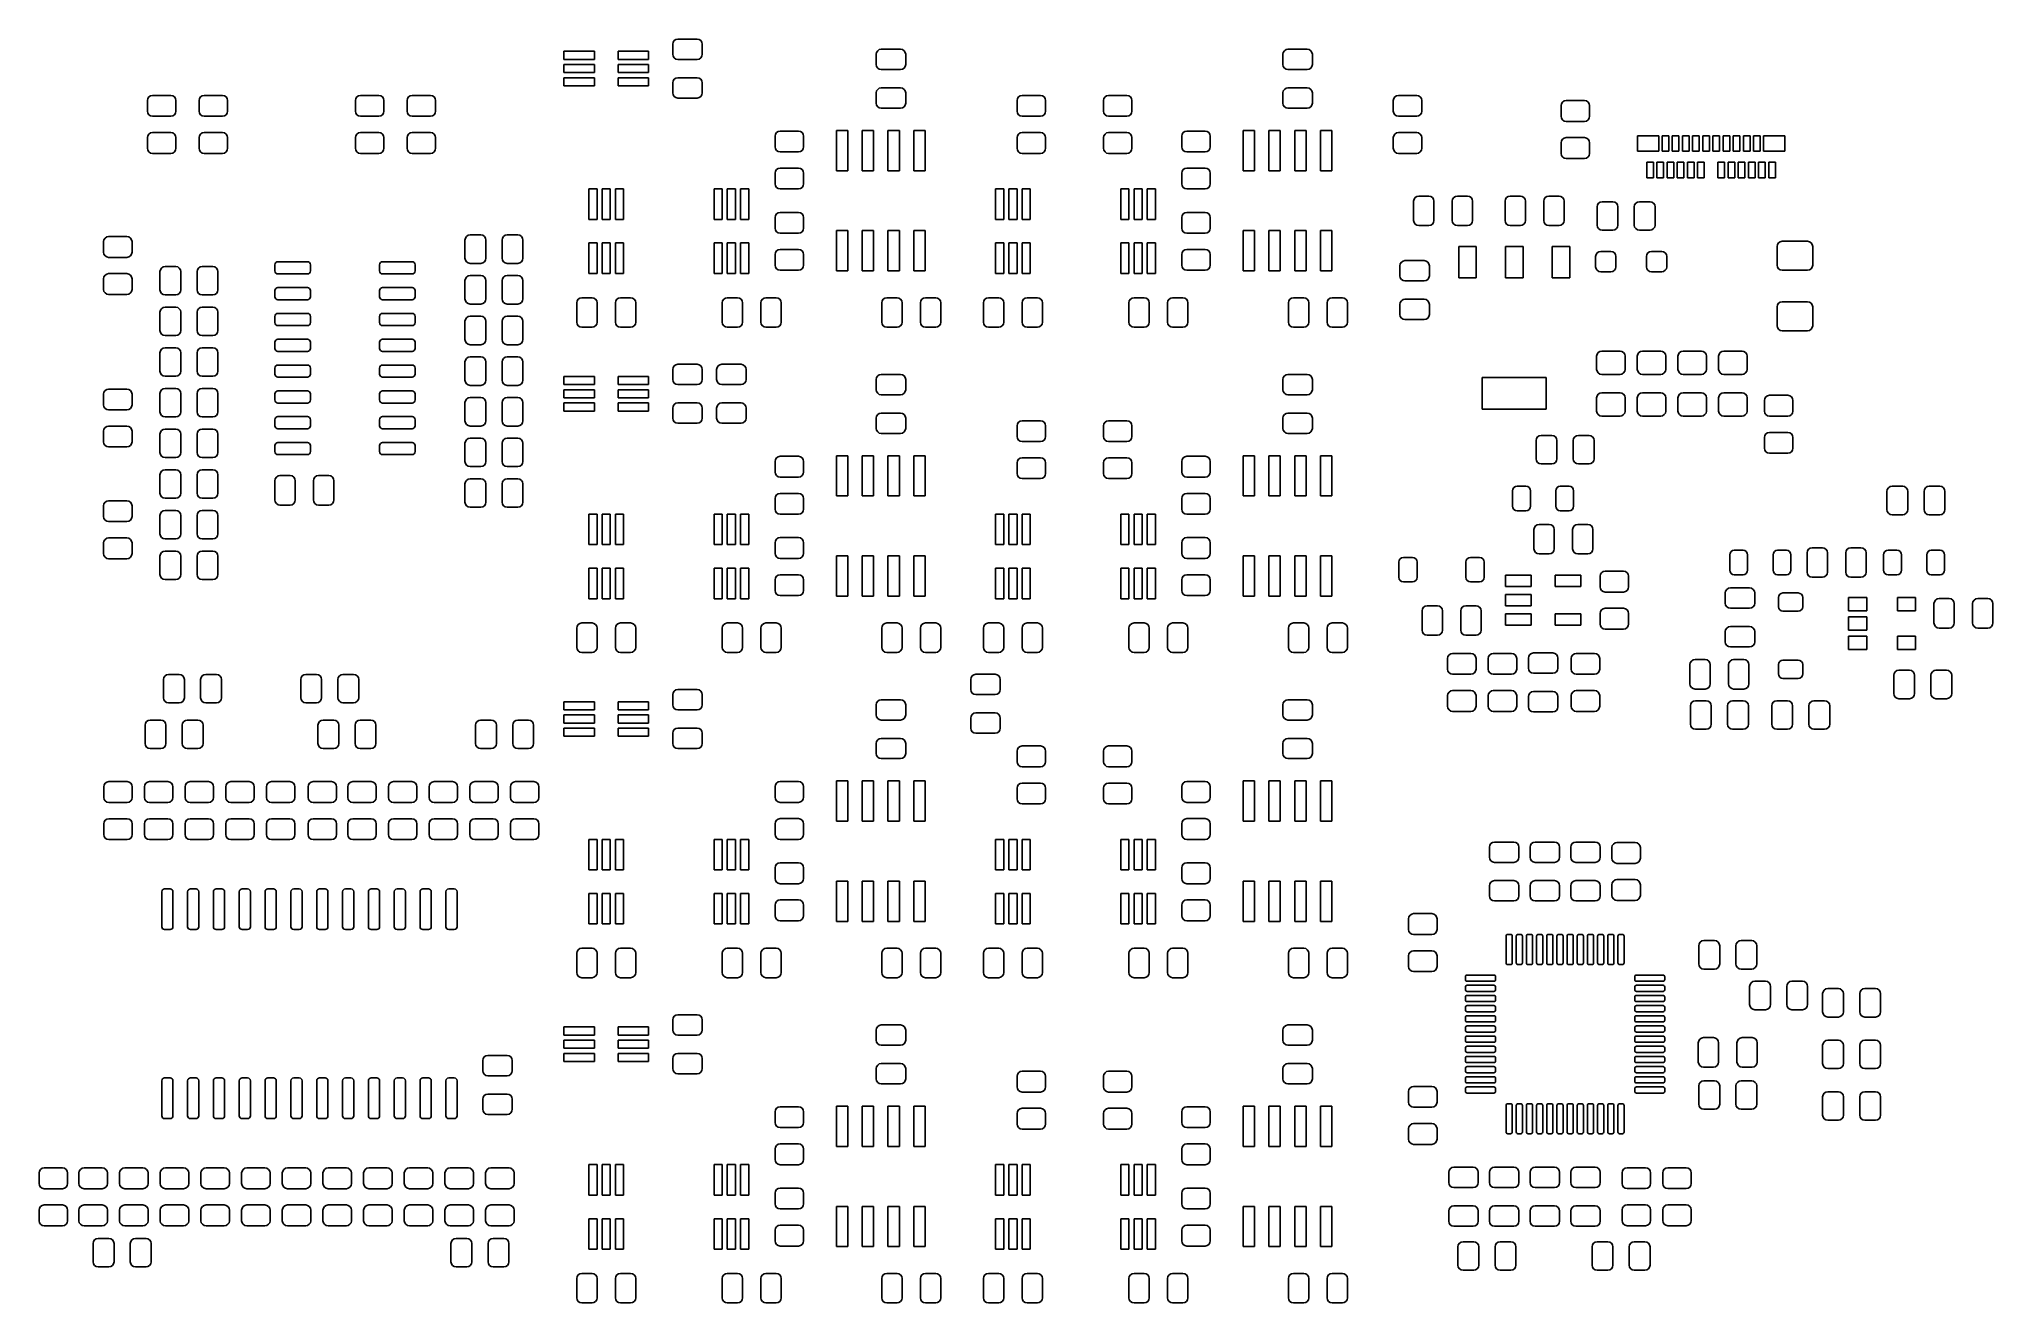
# Model space of a CAD drawing. Extents: x 114 to 210, y -135.2 to -73.
import ezdxf

# ---------------------------------------------------------------- set-up
doc = ezdxf.new("R2010")
doc.units = 0
doc.layers.add('BLACK', color=7, linetype='CONTINUOUS')

msp = doc.modelspace()

# ---------------------------------------------------------------- linework, layer by layer
at = {"layer": 'BLACK', "linetype": 'CONTINUOUS'}
for p, q in [((139.765951, -74.05), (139.765951, -73.65)), ((139.765951, -73.65), (141.265951, -73.65)), ((141.265951, -73.65), (141.265951, -74.05)), ((142.425951, -74.05), (142.425951, -73.65)), ((142.425951, -73.65), (143.925951, -73.65)), ((143.925951, -73.65), (143.925951, -74.05)), ((145.120951, -73.3), (145.139981, -73.204329)), ((145.120951, -73.8), (145.120951, -73.3)), ((145.139981, -73.895671), (145.120951, -73.8)), ((145.139981, -73.204329), (145.194174, -73.123223)), ((145.194174, -73.976777), (145.139981, -73.895671)), ((145.194174, -73.123223), (145.27528, -73.06903)), ((145.27528, -74.03097), (145.194174, -73.976777)), ((145.27528, -73.06903), (145.370951, -73.05)), ((145.370951, -73.05), (146.320951, -73.05)), ((146.320951, -73.05), (146.416622, -73.06903)), ((146.416622, -73.06903), (146.497728, -73.123223)), ((146.497728, -73.976777), (146.416622, -74.03097)), ((146.497728, -73.123223), (146.551921, -73.204329)), ((146.551921, -73.895671), (146.497728, -73.976777)), ((146.551921, -73.204329), (146.570951, -73.3)), ((146.570951, -73.8), (146.551921, -73.895671)), ((146.570951, -73.3), (146.570951, -73.8)), ((155.120951, -73.8), (155.139981, -73.704329)), ((155.120951, -74.3), (155.120951, -73.8)), ((155.139981, -73.704329), (155.194174, -73.623223)), ((155.194174, -73.623223), (155.27528, -73.56903)), ((155.27528, -73.56903), (155.370951, -73.55)), ((155.370951, -73.55), (156.320951, -73.55)), ((156.320951, -73.55), (156.416622, -73.56903)), ((156.416622, -73.56903), (156.497728, -73.623223)), ((156.497728, -73.623223), (156.551921, -73.704329)), ((156.551921, -73.704329), (156.570951, -73.8)), ((156.570951, -73.8), (156.570951, -74.3)), ((175.120951, -73.8), (175.139981, -73.704329)), ((175.120951, -74.3), (175.120951, -73.8)), ((175.139981, -73.704329), (175.194174, -73.623223)), ((175.194174, -73.623223), (175.27528, -73.56903)), ((175.27528, -73.56903), (175.370951, -73.55)), ((175.370951, -73.55), (176.320951, -73.55)), ((176.320951, -73.55), (176.416622, -73.56903)), ((176.416622, -73.56903), (176.497728, -73.623223)), ((176.497728, -73.623223), (176.551921, -73.704329)), ((176.551921, -73.704329), (176.570951, -73.8)), ((176.570951, -73.8), (176.570951, -74.3)), ((141.265951, -74.05), (139.765951, -74.05)), ((139.765951, -74.7), (139.765951, -74.3)), ((139.765951, -74.3), (141.265951, -74.3)), ((141.265951, -74.7), (139.765951, -74.7)), ((141.265951, -74.3), (141.265951, -74.7)), ((143.925951, -74.05), (142.425951, -74.05)), ((142.425951, -74.7), (142.425951, -74.3)), ((142.425951, -74.3), (143.925951, -74.3)), ((143.925951, -74.7), (142.425951, -74.7)), ((143.925951, -74.3), (143.925951, -74.7)), ((145.370951, -74.05), (145.27528, -74.03097)), ((146.320951, -74.05), (145.370951, -74.05)), ((146.416622, -74.03097), (146.320951, -74.05)), ((155.139981, -74.395671), (155.120951, -74.3)), ((155.194174, -74.476777), (155.139981, -74.395671)), ((155.27528, -74.53097), (155.194174, -74.476777)), ((155.370951, -74.55), (155.27528, -74.53097)), ((156.320951, -74.55), (155.370951, -74.55)), ((156.416622, -74.53097), (156.320951, -74.55)), ((156.497728, -74.476777), (156.416622, -74.53097)), ((156.551921, -74.395671), (156.497728, -74.476777)), ((156.570951, -74.3), (156.551921, -74.395671)), ((175.139981, -74.395671), (175.120951, -74.3)), ((175.194174, -74.476777), (175.139981, -74.395671)), ((175.27528, -74.53097), (175.194174, -74.476777)), ((175.370951, -74.55), (175.27528, -74.53097)), ((176.320951, -74.55), (175.370951, -74.55)), ((176.416622, -74.53097), (176.320951, -74.55)), ((176.497728, -74.476777), (176.416622, -74.53097)), ((176.551921, -74.395671), (176.497728, -74.476777)), ((176.570951, -74.3), (176.551921, -74.395671)), ((119.30403, -75.979329), (119.358223, -75.898223)), ((119.358223, -75.898223), (119.439329, -75.84403)), ((119.439329, -75.84403), (119.535, -75.825)), ((119.535, -75.825), (120.435, -75.825)), ((120.435, -75.825), (120.530671, -75.84403)), ((120.530671, -75.84403), (120.611777, -75.898223)), ((120.611777, -75.898223), (120.66597, -75.979329)), ((121.84403, -75.979329), (121.898223, -75.898223)), ((121.898223, -75.898223), (121.979329, -75.84403)), ((121.979329, -75.84403), (122.075, -75.825)), ((122.075, -75.825), (122.975, -75.825)), ((122.975, -75.825), (123.070671, -75.84403)), ((123.070671, -75.84403), (123.151777, -75.898223)), ((123.151777, -75.898223), (123.20597, -75.979329)), ((129.52903, -75.979329), (129.583223, -75.898223)), ((129.583223, -75.898223), (129.664329, -75.84403)), ((129.664329, -75.84403), (129.76, -75.825)), ((129.76, -75.825), (130.66, -75.825)), ((130.66, -75.825), (130.755671, -75.84403)), ((130.755671, -75.84403), (130.836777, -75.898223)), ((130.836777, -75.898223), (130.89097, -75.979329)), ((132.06903, -75.979329), (132.123223, -75.898223)), ((132.123223, -75.898223), (132.204329, -75.84403)), ((132.204329, -75.84403), (132.3, -75.825)), ((132.3, -75.825), (133.2, -75.825)), ((133.2, -75.825), (133.295671, -75.84403)), ((133.295671, -75.84403), (133.376777, -75.898223)), ((133.376777, -75.898223), (133.43097, -75.979329)), ((139.765951, -75.35), (139.765951, -74.95)), ((139.765951, -74.95), (141.265951, -74.95)), ((141.265951, -75.35), (139.765951, -75.35)), ((141.265951, -74.95), (141.265951, -75.35)), ((142.425951, -75.35), (142.425951, -74.95)), ((142.425951, -74.95), (143.925951, -74.95)), ((143.925951, -75.35), (142.425951, -75.35)), ((143.925951, -74.95), (143.925951, -75.35)), ((145.120951, -75.2), (145.139981, -75.104329)), ((145.120951, -75.7), (145.120951, -75.2)), ((145.139981, -75.795671), (145.120951, -75.7)), ((145.139981, -75.104329), (145.194174, -75.023223)), ((145.194174, -75.876777), (145.139981, -75.795671)), ((145.194174, -75.023223), (145.27528, -74.96903)), ((145.27528, -75.93097), (145.194174, -75.876777)), ((145.27528, -74.96903), (145.370951, -74.95)), ((145.370951, -74.95), (146.320951, -74.95)), ((146.320951, -74.95), (146.416622, -74.96903)), ((146.416622, -74.96903), (146.497728, -75.023223)), ((146.497728, -75.876777), (146.416622, -75.93097)), ((146.497728, -75.023223), (146.551921, -75.104329)), ((146.551921, -75.795671), (146.497728, -75.876777)), ((146.551921, -75.104329), (146.570951, -75.2)), ((146.570951, -75.7), (146.551921, -75.795671)), ((146.570951, -75.2), (146.570951, -75.7)), ((155.120951, -75.7), (155.139981, -75.604329)), ((155.120951, -76.2), (155.120951, -75.7)), ((155.139981, -75.604329), (155.194174, -75.523223)), ((155.194174, -75.523223), (155.27528, -75.46903)), ((155.27528, -75.46903), (155.370951, -75.45)), ((155.370951, -75.45), (156.320951, -75.45)), ((156.320951, -75.45), (156.416622, -75.46903)), ((156.416622, -75.46903), (156.497728, -75.523223)), ((156.497728, -75.523223), (156.551921, -75.604329)), ((156.551921, -75.604329), (156.570951, -75.7)), ((156.570951, -75.7), (156.570951, -76.2)), ((162.06903, -75.979329), (162.123223, -75.898223)), ((162.123223, -75.898223), (162.204329, -75.84403)), ((162.204329, -75.84403), (162.3, -75.825)), ((162.3, -75.825), (163.2, -75.825)), ((163.2, -75.825), (163.295671, -75.84403)), ((163.295671, -75.84403), (163.376777, -75.898223)), ((163.376777, -75.898223), (163.43097, -75.979329)), ((166.31903, -75.979329), (166.373223, -75.898223)), ((166.373223, -75.898223), (166.454329, -75.84403)), ((166.454329, -75.84403), (166.55, -75.825)), ((166.55, -75.825), (167.45, -75.825)), ((167.45, -75.825), (167.545671, -75.84403)), ((167.545671, -75.84403), (167.626777, -75.898223)), ((167.626777, -75.898223), (167.68097, -75.979329)), ((175.120951, -75.7), (175.139981, -75.604329)), ((175.120951, -76.2), (175.120951, -75.7)), ((175.139981, -75.604329), (175.194174, -75.523223)), ((175.194174, -75.523223), (175.27528, -75.46903)), ((175.27528, -75.46903), (175.370951, -75.45)), ((175.370951, -75.45), (176.320951, -75.45)), ((176.320951, -75.45), (176.416622, -75.46903)), ((176.416622, -75.46903), (176.497728, -75.523223)), ((176.497728, -75.523223), (176.551921, -75.604329)), ((176.551921, -75.604329), (176.570951, -75.7)), ((176.570951, -75.7), (176.570951, -76.2)), ((180.56903, -75.979329), (180.623223, -75.898223)), ((180.623223, -75.898223), (180.704329, -75.84403)), ((180.704329, -75.84403), (180.8, -75.825)), ((180.8, -75.825), (181.7, -75.825)), ((181.7, -75.825), (181.795671, -75.84403)), ((181.795671, -75.84403), (181.876777, -75.898223)), ((181.876777, -75.898223), (181.93097, -75.979329)), ((119.285, -76.075), (119.30403, -75.979329)), ((119.285, -76.6), (119.285, -76.075)), ((119.30403, -76.695671), (119.285, -76.6)), ((119.358223, -76.776777), (119.30403, -76.695671)), ((119.439329, -76.83097), (119.358223, -76.776777)), ((119.535, -76.85), (119.439329, -76.83097)), ((120.435, -76.85), (119.535, -76.85)), ((120.530671, -76.83097), (120.435, -76.85)), ((120.611777, -76.776777), (120.530671, -76.83097)), ((120.66597, -76.695671), (120.611777, -76.776777)), ((120.66597, -75.979329), (120.685, -76.075)), ((120.685, -76.6), (120.66597, -76.695671)), ((120.685, -76.075), (120.685, -76.6)), ((121.825, -76.075), (121.84403, -75.979329)), ((121.825, -76.6), (121.825, -76.075)), ((121.84403, -76.695671), (121.825, -76.6)), ((121.898223, -76.776777), (121.84403, -76.695671)), ((121.979329, -76.83097), (121.898223, -76.776777)), ((122.075, -76.85), (121.979329, -76.83097)), ((122.975, -76.85), (122.075, -76.85)), ((123.070671, -76.83097), (122.975, -76.85)), ((123.151777, -76.776777), (123.070671, -76.83097)), ((123.20597, -76.695671), (123.151777, -76.776777)), ((123.20597, -75.979329), (123.225, -76.075)), ((123.225, -76.6), (123.20597, -76.695671)), ((123.225, -76.075), (123.225, -76.6)), ((129.51, -76.075), (129.52903, -75.979329)), ((129.51, -76.6), (129.51, -76.075)), ((129.52903, -76.695671), (129.51, -76.6)), ((129.583223, -76.776777), (129.52903, -76.695671)), ((129.664329, -76.83097), (129.583223, -76.776777)), ((129.76, -76.85), (129.664329, -76.83097)), ((130.66, -76.85), (129.76, -76.85)), ((130.755671, -76.83097), (130.66, -76.85)), ((130.836777, -76.776777), (130.755671, -76.83097)), ((130.89097, -76.695671), (130.836777, -76.776777)), ((130.89097, -75.979329), (130.91, -76.075)), ((130.91, -76.6), (130.89097, -76.695671)), ((130.91, -76.075), (130.91, -76.6)), ((132.05, -76.075), (132.06903, -75.979329)), ((132.05, -76.6), (132.05, -76.075)), ((132.06903, -76.695671), (132.05, -76.6)), ((132.123223, -76.776777), (132.06903, -76.695671)), ((132.204329, -76.83097), (132.123223, -76.776777)), ((132.3, -76.85), (132.204329, -76.83097)), ((133.2, -76.85), (132.3, -76.85)), ((133.295671, -76.83097), (133.2, -76.85)), ((133.376777, -76.776777), (133.295671, -76.83097)), ((133.43097, -76.695671), (133.376777, -76.776777)), ((133.43097, -75.979329), (133.45, -76.075)), ((133.45, -76.6), (133.43097, -76.695671)), ((133.45, -76.075), (133.45, -76.6)), ((145.370951, -75.95), (145.27528, -75.93097)), ((146.320951, -75.95), (145.370951, -75.95)), ((146.416622, -75.93097), (146.320951, -75.95)), ((155.139981, -76.295671), (155.120951, -76.2)), ((155.194174, -76.376777), (155.139981, -76.295671)), ((155.27528, -76.43097), (155.194174, -76.376777)), ((155.370951, -76.45), (155.27528, -76.43097)), ((156.320951, -76.45), (155.370951, -76.45)), ((156.416622, -76.43097), (156.320951, -76.45)), ((156.497728, -76.376777), (156.416622, -76.43097)), ((156.551921, -76.295671), (156.497728, -76.376777)), ((156.570951, -76.2), (156.551921, -76.295671)), ((162.05, -76.075), (162.06903, -75.979329)), ((162.05, -76.6), (162.05, -76.075)), ((162.06903, -76.695671), (162.05, -76.6)), ((162.123223, -76.776777), (162.06903, -76.695671)), ((162.204329, -76.83097), (162.123223, -76.776777)), ((162.3, -76.85), (162.204329, -76.83097)), ((163.2, -76.85), (162.3, -76.85)), ((163.295671, -76.83097), (163.2, -76.85)), ((163.376777, -76.776777), (163.295671, -76.83097)), ((163.43097, -76.695671), (163.376777, -76.776777)), ((163.43097, -75.979329), (163.45, -76.075)), ((163.45, -76.6), (163.43097, -76.695671)), ((163.45, -76.075), (163.45, -76.6)), ((166.3, -76.075), (166.31903, -75.979329)), ((166.3, -76.6), (166.3, -76.075)), ((166.31903, -76.695671), (166.3, -76.6)), ((166.373223, -76.776777), (166.31903, -76.695671)), ((166.454329, -76.83097), (166.373223, -76.776777)), ((166.55, -76.85), (166.454329, -76.83097)), ((167.45, -76.85), (166.55, -76.85)), ((167.545671, -76.83097), (167.45, -76.85)), ((167.626777, -76.776777), (167.545671, -76.83097)), ((167.68097, -76.695671), (167.626777, -76.776777)), ((167.68097, -75.979329), (167.7, -76.075)), ((167.7, -76.6), (167.68097, -76.695671)), ((167.7, -76.075), (167.7, -76.6)), ((175.139981, -76.295671), (175.120951, -76.2)), ((175.194174, -76.376777), (175.139981, -76.295671)), ((175.27528, -76.43097), (175.194174, -76.376777)), ((175.370951, -76.45), (175.27528, -76.43097)), ((176.320951, -76.45), (175.370951, -76.45)), ((176.416622, -76.43097), (176.320951, -76.45)), ((176.497728, -76.376777), (176.416622, -76.43097)), ((176.551921, -76.295671), (176.497728, -76.376777)), ((176.570951, -76.2), (176.551921, -76.295671)), ((180.55, -76.075), (180.56903, -75.979329)), ((180.55, -76.6), (180.55, -76.075)), ((180.56903, -76.695671), (180.55, -76.6)), ((180.623223, -76.776777), (180.56903, -76.695671)), ((180.704329, -76.83097), (180.623223, -76.776777)), ((180.8, -76.85), (180.704329, -76.83097)), ((181.7, -76.85), (180.8, -76.85)), ((181.795671, -76.83097), (181.7, -76.85)), ((181.876777, -76.776777), (181.795671, -76.83097)), ((181.93097, -76.695671), (181.876777, -76.776777)), ((181.93097, -75.979329), (181.95, -76.075)), ((181.95, -76.6), (181.93097, -76.695671)), ((181.95, -76.075), (181.95, -76.6)), ((188.8, -76.325), (188.81903, -76.229329)), ((188.8, -76.85), (188.8, -76.325)), ((188.81903, -76.945671), (188.8, -76.85)), ((188.81903, -76.229329), (188.873223, -76.148223)), ((188.873223, -76.148223), (188.954329, -76.09403)), ((188.954329, -76.09403), (189.05, -76.075)), ((189.05, -76.075), (189.95, -76.075)), ((189.95, -76.075), (190.045671, -76.09403)), ((190.045671, -76.09403), (190.126777, -76.148223)), ((190.126777, -76.148223), (190.18097, -76.229329)), ((190.18097, -76.229329), (190.2, -76.325)), ((190.2, -76.85), (190.18097, -76.945671)), ((190.2, -76.325), (190.2, -76.85)), ((119.285, -77.9), (119.30403, -77.804329)), ((119.30403, -77.804329), (119.358223, -77.723223)), ((119.358223, -77.723223), (119.439329, -77.66903)), ((119.439329, -77.66903), (119.535, -77.65)), ((119.535, -77.65), (120.435, -77.65)), ((120.435, -77.65), (120.530671, -77.66903)), ((120.530671, -77.66903), (120.611777, -77.723223)), ((120.611777, -77.723223), (120.66597, -77.804329)), ((120.66597, -77.804329), (120.685, -77.9)), ((121.825, -77.9), (121.84403, -77.804329)), ((121.84403, -77.804329), (121.898223, -77.723223)), ((121.898223, -77.723223), (121.979329, -77.66903)), ((121.979329, -77.66903), (122.075, -77.65)), ((122.075, -77.65), (122.975, -77.65)), ((122.975, -77.65), (123.070671, -77.66903)), ((123.070671, -77.66903), (123.151777, -77.723223)), ((123.151777, -77.723223), (123.20597, -77.804329)), ((123.20597, -77.804329), (123.225, -77.9)), ((129.51, -77.9), (129.52903, -77.804329)), ((129.52903, -77.804329), (129.583223, -77.723223)), ((129.583223, -77.723223), (129.664329, -77.66903)), ((129.664329, -77.66903), (129.76, -77.65)), ((129.76, -77.65), (130.66, -77.65)), ((130.66, -77.65), (130.755671, -77.66903)), ((130.755671, -77.66903), (130.836777, -77.723223)), ((130.836777, -77.723223), (130.89097, -77.804329)), ((130.89097, -77.804329), (130.91, -77.9)), ((132.05, -77.9), (132.06903, -77.804329)), ((132.06903, -77.804329), (132.123223, -77.723223)), ((132.123223, -77.723223), (132.204329, -77.66903)), ((132.204329, -77.66903), (132.3, -77.65)), ((132.3, -77.65), (133.2, -77.65)), ((133.2, -77.65), (133.295671, -77.66903)), ((133.295671, -77.66903), (133.376777, -77.723223)), ((133.376777, -77.723223), (133.43097, -77.804329)), ((133.43097, -77.804329), (133.45, -77.9)), ((150.145951, -77.825), (150.164981, -77.729329)), ((150.145951, -78.35), (150.145951, -77.825)), ((150.164981, -77.729329), (150.219174, -77.648223)), ((150.219174, -77.648223), (150.30028, -77.59403)), ((150.30028, -77.59403), (150.395951, -77.575)), ((150.395951, -77.575), (151.295951, -77.575)), ((151.295951, -77.575), (151.391622, -77.59403)), ((151.391622, -77.59403), (151.472728, -77.648223)), ((151.472728, -77.648223), (151.526921, -77.729329)), ((151.526921, -77.729329), (151.545951, -77.825)), ((151.545951, -77.825), (151.545951, -78.35)), ((153.161551, -79.5268), (153.161551, -77.5456)), ((153.161551, -77.5456), (153.720351, -77.5456)), ((153.720351, -77.5456), (153.720351, -79.5268)), ((154.431551, -79.5268), (154.431551, -77.5456)), ((154.431551, -77.5456), (154.990351, -77.5456)), ((154.990351, -77.5456), (154.990351, -79.5268)), ((155.701551, -79.5268), (155.701551, -77.5456)), ((155.701551, -77.5456), (156.260351, -77.5456)), ((156.260351, -77.5456), (156.260351, -79.5268)), ((156.971551, -79.5268), (156.971551, -77.5456)), ((156.971551, -77.5456), (157.530351, -77.5456)), ((157.530351, -77.5456), (157.530351, -79.5268)), ((162.05, -77.9), (162.06903, -77.804329)), ((162.06903, -77.804329), (162.123223, -77.723223)), ((162.123223, -77.723223), (162.204329, -77.66903)), ((162.204329, -77.66903), (162.3, -77.65)), ((162.3, -77.65), (163.2, -77.65)), ((163.2, -77.65), (163.295671, -77.66903)), ((163.295671, -77.66903), (163.376777, -77.723223)), ((163.376777, -77.723223), (163.43097, -77.804329)), ((163.43097, -77.804329), (163.45, -77.9)), ((166.3, -77.9), (166.31903, -77.804329)), ((166.31903, -77.804329), (166.373223, -77.723223)), ((166.373223, -77.723223), (166.454329, -77.66903)), ((166.454329, -77.66903), (166.55, -77.65)), ((166.55, -77.65), (167.45, -77.65)), ((167.45, -77.65), (167.545671, -77.66903)), ((167.545671, -77.66903), (167.626777, -77.723223)), ((167.626777, -77.723223), (167.68097, -77.804329)), ((167.68097, -77.804329), (167.7, -77.9)), ((170.145951, -77.825), (170.164981, -77.729329)), ((170.145951, -78.35), (170.145951, -77.825)), ((170.164981, -77.729329), (170.219174, -77.648223)), ((170.219174, -77.648223), (170.30028, -77.59403)), ((170.30028, -77.59403), (170.395951, -77.575)), ((170.395951, -77.575), (171.295951, -77.575)), ((171.295951, -77.575), (171.391622, -77.59403)), ((171.391622, -77.59403), (171.472728, -77.648223)), ((171.472728, -77.648223), (171.526921, -77.729329)), ((171.526921, -77.729329), (171.545951, -77.825)), ((171.545951, -77.825), (171.545951, -78.35)), ((173.161551, -79.5268), (173.161551, -77.5456)), ((173.161551, -77.5456), (173.720351, -77.5456)), ((173.720351, -77.5456), (173.720351, -79.5268)), ((174.431551, -79.5268), (174.431551, -77.5456)), ((174.431551, -77.5456), (174.990351, -77.5456)), ((174.990351, -77.5456), (174.990351, -79.5268)), ((175.701551, -79.5268), (175.701551, -77.5456)), ((175.701551, -77.5456), (176.260351, -77.5456)), ((176.260351, -77.5456), (176.260351, -79.5268)), ((176.971551, -79.5268), (176.971551, -77.5456)), ((176.971551, -77.5456), (177.530351, -77.5456)), ((177.530351, -77.5456), (177.530351, -79.5268)), ((180.55, -77.9), (180.56903, -77.804329)), ((180.56903, -77.804329), (180.623223, -77.723223)), ((180.623223, -77.723223), (180.704329, -77.66903)), ((180.704329, -77.66903), (180.8, -77.65)), ((180.8, -77.65), (181.7, -77.65)), ((181.7, -77.65), (181.795671, -77.66903)), ((181.795671, -77.66903), (181.876777, -77.723223)), ((181.876777, -77.723223), (181.93097, -77.804329)), ((181.93097, -77.804329), (181.95, -77.9)), ((188.873223, -77.026777), (188.81903, -76.945671)), ((188.954329, -77.08097), (188.873223, -77.026777)), ((189.05, -77.1), (188.954329, -77.08097)), ((189.95, -77.1), (189.05, -77.1)), ((190.045671, -77.08097), (189.95, -77.1)), ((190.126777, -77.026777), (190.045671, -77.08097)), ((190.18097, -76.945671), (190.126777, -77.026777)), ((192.559298, -78.570699), (192.559298, -77.808699)), ((192.559298, -77.808699), (193.600698, -77.808699)), ((193.600698, -77.808699), (193.600698, -78.570699)), ((193.764897, -78.570699), (193.764897, -77.808699)), ((193.764897, -77.808699), (194.095097, -77.808699)), ((194.095097, -77.808699), (194.095097, -78.570699)), ((194.264899, -78.570699), (194.264899, -77.808699)), ((194.264899, -77.808699), (194.595099, -77.808699)), ((194.595099, -77.808699), (194.595099, -78.570699)), ((194.764898, -78.570699), (194.764898, -77.808699)), ((194.764898, -77.808699), (195.095098, -77.808699)), ((195.095098, -77.808699), (195.095098, -78.570699)), ((195.264897, -78.570699), (195.264897, -77.808699)), ((195.264897, -77.808699), (195.595097, -77.808699)), ((195.595097, -77.808699), (195.595097, -78.570699)), ((195.764898, -78.570699), (195.764898, -77.808699)), ((195.764898, -77.808699), (196.095098, -77.808699)), ((196.095098, -77.808699), (196.095098, -78.570699)), ((196.264898, -78.570699), (196.264898, -77.808699)), ((196.264898, -77.808699), (196.595098, -77.808699)), ((196.595098, -77.808699), (196.595098, -78.570699)), ((196.764899, -78.570699), (196.764899, -77.808699)), ((196.764899, -77.808699), (197.095099, -77.808699)), ((197.095099, -77.808699), (197.095099, -78.570699)), ((197.264898, -78.570699), (197.264898, -77.808699)), ((197.264898, -77.808699), (197.595098, -77.808699)), ((197.595098, -77.808699), (197.595098, -78.570699)), ((197.764897, -78.570699), (197.764897, -77.808699)), ((197.764897, -77.808699), (198.095097, -77.808699)), ((198.095097, -77.808699), (198.095097, -78.570699)), ((198.264899, -78.570699), (198.264899, -77.808699)), ((198.264899, -77.808699), (198.595099, -77.808699)), ((198.595099, -77.808699), (198.595099, -78.570699)), ((198.759298, -78.570699), (198.759298, -77.808699)), ((198.759298, -77.808699), (199.800698, -77.808699)), ((199.800698, -77.808699), (199.800698, -78.570699)), ((119.285, -78.425), (119.285, -77.9)), ((119.30403, -78.520671), (119.285, -78.425)), ((119.358223, -78.601777), (119.30403, -78.520671)), ((119.439329, -78.65597), (119.358223, -78.601777)), ((119.535, -78.675), (119.439329, -78.65597)), ((120.435, -78.675), (119.535, -78.675)), ((120.530671, -78.65597), (120.435, -78.675)), ((120.611777, -78.601777), (120.530671, -78.65597)), ((120.66597, -78.520671), (120.611777, -78.601777)), ((120.685, -78.425), (120.66597, -78.520671)), ((120.685, -77.9), (120.685, -78.425)), ((121.825, -78.425), (121.825, -77.9)), ((121.84403, -78.520671), (121.825, -78.425)), ((121.898223, -78.601777), (121.84403, -78.520671)), ((121.979329, -78.65597), (121.898223, -78.601777)), ((122.075, -78.675), (121.979329, -78.65597)), ((122.975, -78.675), (122.075, -78.675)), ((123.070671, -78.65597), (122.975, -78.675)), ((123.151777, -78.601777), (123.070671, -78.65597)), ((123.20597, -78.520671), (123.151777, -78.601777)), ((123.225, -78.425), (123.20597, -78.520671)), ((123.225, -77.9), (123.225, -78.425)), ((129.51, -78.425), (129.51, -77.9)), ((129.52903, -78.520671), (129.51, -78.425)), ((129.583223, -78.601777), (129.52903, -78.520671)), ((129.664329, -78.65597), (129.583223, -78.601777)), ((129.76, -78.675), (129.664329, -78.65597)), ((130.66, -78.675), (129.76, -78.675)), ((130.755671, -78.65597), (130.66, -78.675)), ((130.836777, -78.601777), (130.755671, -78.65597)), ((130.89097, -78.520671), (130.836777, -78.601777)), ((130.91, -78.425), (130.89097, -78.520671)), ((130.91, -77.9), (130.91, -78.425)), ((132.05, -78.425), (132.05, -77.9)), ((132.06903, -78.520671), (132.05, -78.425)), ((132.123223, -78.601777), (132.06903, -78.520671)), ((132.204329, -78.65597), (132.123223, -78.601777)), ((132.3, -78.675), (132.204329, -78.65597)), ((133.2, -78.675), (132.3, -78.675)), ((133.295671, -78.65597), (133.2, -78.675)), ((133.376777, -78.601777), (133.295671, -78.65597)), ((133.43097, -78.520671), (133.376777, -78.601777)), ((133.45, -78.425), (133.43097, -78.520671)), ((133.45, -77.9), (133.45, -78.425)), ((150.164981, -78.445671), (150.145951, -78.35)), ((150.219174, -78.526777), (150.164981, -78.445671)), ((150.30028, -78.58097), (150.219174, -78.526777)), ((150.395951, -78.6), (150.30028, -78.58097)), ((151.295951, -78.6), (150.395951, -78.6)), ((151.391622, -78.58097), (151.295951, -78.6)), ((151.472728, -78.526777), (151.391622, -78.58097)), ((151.526921, -78.445671), (151.472728, -78.526777)), ((151.545951, -78.35), (151.526921, -78.445671)), ((162.05, -78.425), (162.05, -77.9)), ((162.06903, -78.520671), (162.05, -78.425)), ((162.123223, -78.601777), (162.06903, -78.520671)), ((162.204329, -78.65597), (162.123223, -78.601777)), ((162.3, -78.675), (162.204329, -78.65597)), ((163.2, -78.675), (162.3, -78.675)), ((163.295671, -78.65597), (163.2, -78.675)), ((163.376777, -78.601777), (163.295671, -78.65597)), ((163.43097, -78.520671), (163.376777, -78.601777)), ((163.45, -78.425), (163.43097, -78.520671)), ((163.45, -77.9), (163.45, -78.425)), ((166.3, -78.425), (166.3, -77.9)), ((166.31903, -78.520671), (166.3, -78.425)), ((166.373223, -78.601777), (166.31903, -78.520671)), ((166.454329, -78.65597), (166.373223, -78.601777)), ((166.55, -78.675), (166.454329, -78.65597)), ((167.45, -78.675), (166.55, -78.675)), ((167.545671, -78.65597), (167.45, -78.675)), ((167.626777, -78.601777), (167.545671, -78.65597)), ((167.68097, -78.520671), (167.626777, -78.601777)), ((167.7, -78.425), (167.68097, -78.520671)), ((167.7, -77.9), (167.7, -78.425)), ((170.164981, -78.445671), (170.145951, -78.35)), ((170.219174, -78.526777), (170.164981, -78.445671)), ((170.30028, -78.58097), (170.219174, -78.526777)), ((170.395951, -78.6), (170.30028, -78.58097)), ((171.295951, -78.6), (170.395951, -78.6)), ((171.391622, -78.58097), (171.295951, -78.6)), ((171.472728, -78.526777), (171.391622, -78.58097)), ((171.526921, -78.445671), (171.472728, -78.526777)), ((171.545951, -78.35), (171.526921, -78.445671)), ((180.55, -78.425), (180.55, -77.9)), ((180.56903, -78.520671), (180.55, -78.425)), ((180.623223, -78.601777), (180.56903, -78.520671)), ((180.704329, -78.65597), (180.623223, -78.601777)), ((180.8, -78.675), (180.704329, -78.65597)), ((181.7, -78.675), (180.8, -78.675)), ((181.795671, -78.65597), (181.7, -78.675)), ((181.876777, -78.601777), (181.795671, -78.65597)), ((181.93097, -78.520671), (181.876777, -78.601777)), ((181.95, -78.425), (181.93097, -78.520671)), ((181.95, -77.9), (181.95, -78.425)), ((188.8, -78.15), (188.81903, -78.054329)), ((188.8, -78.675), (188.8, -78.15)), ((188.81903, -78.770671), (188.8, -78.675)), ((188.81903, -78.054329), (188.873223, -77.973223)), ((188.873223, -78.851777), (188.81903, -78.770671)), ((188.873223, -77.973223), (188.954329, -77.91903)), ((188.954329, -77.91903), (189.05, -77.9)), ((189.05, -77.9), (189.95, -77.9)), ((189.95, -77.9), (190.045671, -77.91903)), ((190.045671, -77.91903), (190.126777, -77.973223)), ((190.126777, -77.973223), (190.18097, -78.054329)), ((190.18097, -78.770671), (190.126777, -78.851777)), ((190.18097, -78.054329), (190.2, -78.15)), ((190.2, -78.675), (190.18097, -78.770671)), ((190.2, -78.15), (190.2, -78.675)), ((193.600698, -78.570699), (192.559298, -78.570699)), ((194.095097, -78.570699), (193.764897, -78.570699)), ((194.595099, -78.570699), (194.264899, -78.570699)), ((195.095098, -78.570699), (194.764898, -78.570699)), ((195.595097, -78.570699), (195.264897, -78.570699)), ((196.095098, -78.570699), (195.764898, -78.570699)), ((196.595098, -78.570699), (196.264898, -78.570699)), ((197.095099, -78.570699), (196.764899, -78.570699)), ((197.595098, -78.570699), (197.264898, -78.570699)), ((198.095097, -78.570699), (197.764897, -78.570699)), ((198.595099, -78.570699), (198.264899, -78.570699)), ((199.800698, -78.570699), (198.759298, -78.570699)), ((150.145951, -79.65), (150.164981, -79.554329)), ((150.145951, -80.175), (150.145951, -79.65)), ((150.164981, -79.554329), (150.219174, -79.473223)), ((150.219174, -79.473223), (150.30028, -79.41903)), ((150.30028, -79.41903), (150.395951, -79.4)), ((150.395951, -79.4), (151.295951, -79.4)), ((151.295951, -79.4), (151.391622, -79.41903)), ((151.391622, -79.41903), (151.472728, -79.473223)), ((151.472728, -79.473223), (151.526921, -79.554329)), ((151.526921, -79.554329), (151.545951, -79.65)), ((151.545951, -79.65), (151.545951, -80.175)), ((153.720351, -79.5268), (153.161551, -79.5268)), ((154.990351, -79.5268), (154.431551, -79.5268)), ((156.260351, -79.5268), (155.701551, -79.5268)), ((157.530351, -79.5268), (156.971551, -79.5268)), ((170.145951, -79.65), (170.164981, -79.554329)), ((170.145951, -80.175), (170.145951, -79.65)), ((170.164981, -79.554329), (170.219174, -79.473223)), ((170.219174, -79.473223), (170.30028, -79.41903)), ((170.30028, -79.41903), (170.395951, -79.4)), ((170.395951, -79.4), (171.295951, -79.4)), ((171.295951, -79.4), (171.391622, -79.41903)), ((171.391622, -79.41903), (171.472728, -79.473223)), ((171.472728, -79.473223), (171.526921, -79.554329)), ((171.526921, -79.554329), (171.545951, -79.65)), ((171.545951, -79.65), (171.545951, -80.175)), ((173.720351, -79.5268), (173.161551, -79.5268)), ((174.990351, -79.5268), (174.431551, -79.5268)), ((176.260351, -79.5268), (175.701551, -79.5268)), ((177.530351, -79.5268), (176.971551, -79.5268)), ((188.954329, -78.90597), (188.873223, -78.851777)), ((189.05, -78.925), (188.954329, -78.90597)), ((189.95, -78.925), (189.05, -78.925)), ((190.045671, -78.90597), (189.95, -78.925)), ((190.126777, -78.851777), (190.045671, -78.90597)), ((193.014898, -79.870701), (193.014898, -79.108701)), ((193.014898, -79.108701), (193.345098, -79.108701)), ((193.345098, -79.108701), (193.345098, -79.870701)), ((193.514897, -79.870701), (193.514897, -79.108701)), ((193.514897, -79.108701), (193.845097, -79.108701)), ((193.845097, -79.108701), (193.845097, -79.870701)), ((194.014899, -79.870701), (194.014899, -79.108701)), ((194.014899, -79.108701), (194.345099, -79.108701)), ((194.345099, -79.108701), (194.345099, -79.870701)), ((194.514898, -79.870701), (194.514898, -79.108701)), ((194.514898, -79.108701), (194.845098, -79.108701)), ((194.845098, -79.108701), (194.845098, -79.870701)), ((195.014897, -79.870701), (195.014897, -79.108701)), ((195.014897, -79.108701), (195.345097, -79.108701)), ((195.345097, -79.108701), (195.345097, -79.870701)), ((195.514898, -79.870701), (195.514898, -79.108701)), ((195.514898, -79.108701), (195.845098, -79.108701)), ((195.845098, -79.108701), (195.845098, -79.870701)), ((196.514898, -79.870701), (196.514898, -79.108701)), ((196.514898, -79.108701), (196.845098, -79.108701)), ((196.845098, -79.108701), (196.845098, -79.870701)), ((197.014899, -79.870701), (197.014899, -79.108701)), ((197.014899, -79.108701), (197.345099, -79.108701)), ((197.345099, -79.108701), (197.345099, -79.870701)), ((197.514898, -79.870701), (197.514898, -79.108701)), ((197.514898, -79.108701), (197.845098, -79.108701)), ((197.845098, -79.108701), (197.845098, -79.870701)), ((198.014897, -79.870701), (198.014897, -79.108701)), ((198.014897, -79.108701), (198.345097, -79.108701)), ((198.345097, -79.108701), (198.345097, -79.870701)), ((198.514899, -79.870701), (198.514899, -79.108701)), ((198.514899, -79.108701), (198.845099, -79.108701)), ((198.845099, -79.108701), (198.845099, -79.870701)), ((199.014898, -79.870701), (199.014898, -79.108701)), ((199.014898, -79.108701), (199.345098, -79.108701)), ((199.345098, -79.108701), (199.345098, -79.870701)), ((140.995951, -81.92), (140.995951, -80.42)), ((140.995951, -80.42), (141.395951, -80.42)), ((141.395951, -80.42), (141.395951, -81.92)), ((141.645951, -81.92), (141.645951, -80.42)), ((141.645951, -80.42), (142.045951, -80.42)), ((142.045951, -80.42), (142.045951, -81.92)), ((142.295951, -81.92), (142.295951, -80.42)), ((142.295951, -80.42), (142.695951, -80.42)), ((142.695951, -80.42), (142.695951, -81.92)), ((147.15, -81.92), (147.15, -80.42)), ((147.15, -80.42), (147.55, -80.42)), ((147.55, -80.42), (147.55, -81.92)), ((147.8, -81.92), (147.8, -80.42)), ((147.8, -80.42), (148.2, -80.42)), ((148.2, -80.42), (148.2, -81.92)), ((148.45, -81.92), (148.45, -80.42)), ((148.45, -80.42), (148.85, -80.42)), ((148.85, -80.42), (148.85, -81.92)), ((150.164981, -80.270671), (150.145951, -80.175)), ((150.219174, -80.351777), (150.164981, -80.270671)), ((150.30028, -80.40597), (150.219174, -80.351777)), ((150.395951, -80.425), (150.30028, -80.40597)), ((151.295951, -80.425), (150.395951, -80.425)), ((151.391622, -80.40597), (151.295951, -80.425)), ((151.472728, -80.351777), (151.391622, -80.40597)), ((151.526921, -80.270671), (151.472728, -80.351777)), ((151.545951, -80.175), (151.526921, -80.270671)), ((160.995951, -81.92), (160.995951, -80.42)), ((160.995951, -80.42), (161.395951, -80.42)), ((161.395951, -80.42), (161.395951, -81.92)), ((161.645951, -81.92), (161.645951, -80.42)), ((161.645951, -80.42), (162.045951, -80.42)), ((162.045951, -80.42), (162.045951, -81.92)), ((162.295951, -81.92), (162.295951, -80.42)), ((162.295951, -80.42), (162.695951, -80.42)), ((162.695951, -80.42), (162.695951, -81.92)), ((167.15, -81.92), (167.15, -80.42)), ((167.15, -80.42), (167.55, -80.42)), ((167.55, -80.42), (167.55, -81.92)), ((167.8, -81.92), (167.8, -80.42)), ((167.8, -80.42), (168.2, -80.42)), ((168.2, -80.42), (168.2, -81.92)), ((168.45, -81.92), (168.45, -80.42)), ((168.45, -80.42), (168.85, -80.42)), ((168.85, -80.42), (168.85, -81.92)), ((170.164981, -80.270671), (170.145951, -80.175)), ((170.219174, -80.351777), (170.164981, -80.270671)), ((170.30028, -80.40597), (170.219174, -80.351777)), ((170.395951, -80.425), (170.30028, -80.40597)), ((171.295951, -80.425), (170.395951, -80.425)), ((171.391622, -80.40597), (171.295951, -80.425)), ((171.472728, -80.351777), (171.391622, -80.40597)), ((171.526921, -80.270671), (171.472728, -80.351777)), ((171.545951, -80.175), (171.526921, -80.270671)), ((193.345098, -79.870701), (193.014898, -79.870701)), ((193.845097, -79.870701), (193.514897, -79.870701)), ((194.345099, -79.870701), (194.014899, -79.870701)), ((194.845098, -79.870701), (194.514898, -79.870701)), ((195.345097, -79.870701), (195.014897, -79.870701)), ((195.845098, -79.870701), (195.514898, -79.870701)), ((196.845098, -79.870701), (196.514898, -79.870701)), ((197.345099, -79.870701), (197.014899, -79.870701)), ((197.845098, -79.870701), (197.514898, -79.870701)), ((198.345097, -79.870701), (198.014897, -79.870701)), ((198.845099, -79.870701), (198.514899, -79.870701)), ((199.345098, -79.870701), (199.014898, -79.870701)), ((150.164981, -81.729329), (150.219174, -81.648223)), ((150.219174, -81.648223), (150.30028, -81.59403)), ((150.30028, -81.59403), (150.395951, -81.575)), ((150.395951, -81.575), (151.295951, -81.575)), ((151.295951, -81.575), (151.391622, -81.59403)), ((151.391622, -81.59403), (151.472728, -81.648223)), ((151.472728, -81.648223), (151.526921, -81.729329)), ((170.164981, -81.729329), (170.219174, -81.648223)), ((170.219174, -81.648223), (170.30028, -81.59403)), ((170.30028, -81.59403), (170.395951, -81.575)), ((170.395951, -81.575), (171.295951, -81.575)), ((171.295951, -81.575), (171.391622, -81.59403)), ((171.391622, -81.59403), (171.472728, -81.648223)), ((171.472728, -81.648223), (171.526921, -81.729329)), ((181.55, -81.025), (181.56903, -80.929329)), ((181.55, -81.975), (181.55, -81.025)), ((181.56903, -80.929329), (181.623223, -80.848223)), ((181.623223, -80.848223), (181.704329, -80.79403)), ((181.704329, -80.79403), (181.8, -80.775)), ((181.8, -80.775), (182.3, -80.775)), ((182.3, -80.775), (182.395671, -80.79403)), ((182.395671, -80.79403), (182.476777, -80.848223)), ((182.476777, -80.848223), (182.53097, -80.929329)), ((182.53097, -80.929329), (182.55, -81.025)), ((182.55, -81.025), (182.55, -81.975)), ((183.45, -81.025), (183.46903, -80.929329)), ((183.45, -81.975), (183.45, -81.025)), ((183.46903, -80.929329), (183.523223, -80.848223)), ((183.523223, -80.848223), (183.604329, -80.79403)), ((183.604329, -80.79403), (183.7, -80.775)), ((183.7, -80.775), (184.2, -80.775)), ((184.2, -80.775), (184.295671, -80.79403)), ((184.295671, -80.79403), (184.376777, -80.848223)), ((184.376777, -80.848223), (184.43097, -80.929329)), ((184.43097, -80.929329), (184.45, -81.025)), ((184.45, -81.025), (184.45, -81.975)), ((186.05, -81.025), (186.06903, -80.929329)), ((186.05, -81.975), (186.05, -81.025)), ((186.06903, -80.929329), (186.123223, -80.848223)), ((186.123223, -80.848223), (186.204329, -80.79403)), ((186.204329, -80.79403), (186.3, -80.775)), ((186.3, -80.775), (186.8, -80.775)), ((186.8, -80.775), (186.895671, -80.79403)), ((186.895671, -80.79403), (186.976777, -80.848223)), ((186.976777, -80.848223), (187.03097, -80.929329)), ((187.03097, -80.929329), (187.05, -81.025)), ((187.05, -81.025), (187.05, -81.975)), ((187.95, -81.025), (187.96903, -80.929329)), ((187.95, -81.975), (187.95, -81.025)), ((187.96903, -80.929329), (188.023223, -80.848223)), ((188.023223, -80.848223), (188.104329, -80.79403)), ((188.104329, -80.79403), (188.2, -80.775)), ((188.2, -80.775), (188.7, -80.775)), ((188.7, -80.775), (188.795671, -80.79403)), ((188.795671, -80.79403), (188.876777, -80.848223)), ((188.876777, -80.848223), (188.93097, -80.929329)), ((188.93097, -80.929329), (188.95, -81.025)), ((188.95, -81.025), (188.95, -81.975)), ((190.575, -81.3), (190.59403, -81.204329)), ((190.575, -82.2), (190.575, -81.3)), ((190.59403, -81.204329), (190.648223, -81.123223)), ((190.648223, -81.123223), (190.729329, -81.06903)), ((190.729329, -81.06903), (190.825, -81.05)), ((190.825, -81.05), (191.35, -81.05)), ((191.35, -81.05), (191.445671, -81.06903)), ((191.445671, -81.06903), (191.526777, -81.123223)), ((191.526777, -81.123223), (191.58097, -81.204329)), ((191.58097, -81.204329), (191.6, -81.3)), ((191.6, -81.3), (191.6, -82.2)), ((192.4, -81.3), (192.41903, -81.204329)), ((192.4, -82.2), (192.4, -81.3)), ((192.41903, -81.204329), (192.473223, -81.123223)), ((192.473223, -81.123223), (192.554329, -81.06903)), ((192.554329, -81.06903), (192.65, -81.05)), ((192.65, -81.05), (193.175, -81.05)), ((193.175, -81.05), (193.270671, -81.06903)), ((193.270671, -81.06903), (193.351777, -81.123223)), ((193.351777, -81.123223), (193.40597, -81.204329)), ((193.40597, -81.204329), (193.425, -81.3)), ((193.425, -81.3), (193.425, -82.2)), ((141.395951, -81.92), (140.995951, -81.92)), ((142.045951, -81.92), (141.645951, -81.92)), ((142.695951, -81.92), (142.295951, -81.92)), ((147.55, -81.92), (147.15, -81.92)), ((148.2, -81.92), (147.8, -81.92)), ((148.85, -81.92), (148.45, -81.92)), ((150.145951, -81.825), (150.164981, -81.729329)), ((150.145951, -82.35), (150.145951, -81.825)), ((150.164981, -82.445671), (150.145951, -82.35)), ((150.219174, -82.526777), (150.164981, -82.445671)), ((150.30028, -82.58097), (150.219174, -82.526777)), ((150.395951, -82.6), (150.30028, -82.58097)), ((151.295951, -82.6), (150.395951, -82.6)), ((151.391622, -82.58097), (151.295951, -82.6)), ((151.472728, -82.526777), (151.391622, -82.58097)), ((151.526921, -82.445671), (151.472728, -82.526777)), ((151.526921, -81.729329), (151.545951, -81.825)), ((151.545951, -82.35), (151.526921, -82.445671)), ((151.545951, -81.825), (151.545951, -82.35)), ((153.161551, -84.4544), (153.161551, -82.4732)), ((153.161551, -82.4732), (153.720351, -82.4732)), ((153.720351, -82.4732), (153.720351, -84.4544)), ((154.431551, -84.4544), (154.431551, -82.4732)), ((154.431551, -82.4732), (154.990351, -82.4732)), ((154.990351, -82.4732), (154.990351, -84.4544)), ((155.701551, -84.4544), (155.701551, -82.4732)), ((155.701551, -82.4732), (156.260351, -82.4732)), ((156.260351, -82.4732), (156.260351, -84.4544)), ((156.971551, -84.4544), (156.971551, -82.4732)), ((156.971551, -82.4732), (157.530351, -82.4732)), ((157.530351, -82.4732), (157.530351, -84.4544)), ((161.395951, -81.92), (160.995951, -81.92)), ((162.045951, -81.92), (161.645951, -81.92)), ((162.695951, -81.92), (162.295951, -81.92)), ((167.55, -81.92), (167.15, -81.92)), ((168.2, -81.92), (167.8, -81.92)), ((168.85, -81.92), (168.45, -81.92)), ((170.145951, -81.825), (170.164981, -81.729329)), ((170.145951, -82.35), (170.145951, -81.825)), ((170.164981, -82.445671), (170.145951, -82.35)), ((170.219174, -82.526777), (170.164981, -82.445671)), ((170.30028, -82.58097), (170.219174, -82.526777)), ((170.395951, -82.6), (170.30028, -82.58097)), ((171.295951, -82.6), (170.395951, -82.6)), ((171.391622, -82.58097), (171.295951, -82.6)), ((171.472728, -82.526777), (171.391622, -82.58097)), ((171.526921, -82.445671), (171.472728, -82.526777)), ((171.526921, -81.729329), (171.545951, -81.825)), ((171.545951, -82.35), (171.526921, -82.445671)), ((171.545951, -81.825), (171.545951, -82.35)), ((173.161551, -84.4544), (173.161551, -82.4732)), ((173.161551, -82.4732), (173.720351, -82.4732)), ((173.720351, -82.4732), (173.720351, -84.4544)), ((174.431551, -84.4544), (174.431551, -82.4732)), ((174.431551, -82.4732), (174.990351, -82.4732)), ((174.990351, -82.4732), (174.990351, -84.4544)), ((175.701551, -84.4544), (175.701551, -82.4732)), ((175.701551, -82.4732), (176.260351, -82.4732)), ((176.260351, -82.4732), (176.260351, -84.4544)), ((176.971551, -84.4544), (176.971551, -82.4732)), ((176.971551, -82.4732), (177.530351, -82.4732)), ((177.530351, -82.4732), (177.530351, -84.4544)), ((181.56903, -82.070671), (181.55, -81.975)), ((181.623223, -82.151777), (181.56903, -82.070671)), ((181.704329, -82.20597), (181.623223, -82.151777)), ((181.8, -82.225), (181.704329, -82.20597)), ((182.3, -82.225), (181.8, -82.225)), ((182.395671, -82.20597), (182.3, -82.225)), ((182.476777, -82.151777), (182.395671, -82.20597)), ((182.53097, -82.070671), (182.476777, -82.151777)), ((182.55, -81.975), (182.53097, -82.070671)), ((183.46903, -82.070671), (183.45, -81.975)), ((183.523223, -82.151777), (183.46903, -82.070671)), ((183.604329, -82.20597), (183.523223, -82.151777)), ((183.7, -82.225), (183.604329, -82.20597)), ((184.2, -82.225), (183.7, -82.225)), ((184.295671, -82.20597), (184.2, -82.225)), ((184.376777, -82.151777), (184.295671, -82.20597)), ((184.43097, -82.070671), (184.376777, -82.151777)), ((184.45, -81.975), (184.43097, -82.070671)), ((186.06903, -82.070671), (186.05, -81.975)), ((186.123223, -82.151777), (186.06903, -82.070671)), ((186.204329, -82.20597), (186.123223, -82.151777)), ((186.3, -82.225), (186.204329, -82.20597)), ((186.8, -82.225), (186.3, -82.225)), ((186.895671, -82.20597), (186.8, -82.225)), ((186.976777, -82.151777), (186.895671, -82.20597)), ((187.03097, -82.070671), (186.976777, -82.151777)), ((187.05, -81.975), (187.03097, -82.070671)), ((187.96903, -82.070671), (187.95, -81.975)), ((188.023223, -82.151777), (187.96903, -82.070671)), ((188.104329, -82.20597), (188.023223, -82.151777)), ((188.2, -82.225), (188.104329, -82.20597)), ((188.7, -82.225), (188.2, -82.225)), ((188.795671, -82.20597), (188.7, -82.225)), ((188.876777, -82.151777), (188.795671, -82.20597)), ((188.93097, -82.070671), (188.876777, -82.151777)), ((188.95, -81.975), (188.93097, -82.070671)), ((190.59403, -82.295671), (190.575, -82.2)), ((190.648223, -82.376777), (190.59403, -82.295671)), ((190.729329, -82.43097), (190.648223, -82.376777)), ((190.825, -82.45), (190.729329, -82.43097)), ((191.35, -82.45), (190.825, -82.45)), ((191.445671, -82.43097), (191.35, -82.45)), ((191.526777, -82.376777), (191.445671, -82.43097)), ((191.58097, -82.295671), (191.526777, -82.376777)), ((191.6, -82.2), (191.58097, -82.295671)), ((192.41903, -82.295671), (192.4, -82.2)), ((192.473223, -82.376777), (192.41903, -82.295671)), ((192.554329, -82.43097), (192.473223, -82.376777)), ((192.65, -82.45), (192.554329, -82.43097)), ((193.175, -82.45), (192.65, -82.45)), ((193.270671, -82.43097), (193.175, -82.45)), ((193.351777, -82.376777), (193.270671, -82.43097)), ((193.40597, -82.295671), (193.351777, -82.376777)), ((193.425, -82.2), (193.40597, -82.295671)), ((117.125, -83.015), (117.14403, -82.919329)), ((117.125, -83.54), (117.125, -83.015)), ((117.14403, -83.635671), (117.125, -83.54)), ((117.14403, -82.919329), (117.198223, -82.838223)), ((117.198223, -82.838223), (117.279329, -82.78403)), ((117.279329, -82.78403), (117.375, -82.765)), ((117.375, -82.765), (118.275, -82.765)), ((118.275, -82.765), (118.370671, -82.78403)), ((118.370671, -82.78403), (118.451777, -82.838223)), ((118.451777, -82.838223), (118.50597, -82.919329)), ((118.50597, -82.919329), (118.525, -83.015)), ((118.525, -83.54), (118.50597, -83.635671)), ((118.525, -83.015), (118.525, -83.54)), ((134.9, -82.935), (134.91903, -82.839329)), ((134.9, -83.835), (134.9, -82.935)), ((134.91903, -82.839329), (134.973223, -82.758223)), ((134.973223, -82.758223), (135.054329, -82.70403)), ((135.054329, -82.70403), (135.15, -82.685)), ((135.15, -82.685), (135.675, -82.685)), ((135.675, -82.685), (135.770671, -82.70403)), ((135.770671, -82.70403), (135.851777, -82.758223)), ((135.851777, -82.758223), (135.90597, -82.839329)), ((135.90597, -82.839329), (135.925, -82.935)), ((135.925, -82.935), (135.925, -83.835)), ((136.725, -82.935), (136.74403, -82.839329)), ((136.725, -83.835), (136.725, -82.935)), ((136.74403, -82.839329), (136.798223, -82.758223)), ((136.798223, -82.758223), (136.879329, -82.70403)), ((136.879329, -82.70403), (136.975, -82.685)), ((136.975, -82.685), (137.5, -82.685)), ((137.5, -82.685), (137.595671, -82.70403)), ((137.595671, -82.70403), (137.676777, -82.758223)), ((137.676777, -82.758223), (137.73097, -82.839329)), ((137.73097, -82.839329), (137.75, -82.935)), ((137.75, -82.935), (137.75, -83.835)), ((140.995951, -84.58), (140.995951, -83.08)), ((140.995951, -83.08), (141.395951, -83.08)), ((141.395951, -83.08), (141.395951, -84.58)), ((141.645951, -84.58), (141.645951, -83.08)), ((141.645951, -83.08), (142.045951, -83.08)), ((142.045951, -83.08), (142.045951, -84.58)), ((142.295951, -84.58), (142.295951, -83.08)), ((142.295951, -83.08), (142.695951, -83.08)), ((142.695951, -83.08), (142.695951, -84.58)), ((147.15, -84.58), (147.15, -83.08)), ((147.15, -83.08), (147.55, -83.08)), ((147.55, -83.08), (147.55, -84.58)), ((147.8, -84.58), (147.8, -83.08)), ((147.8, -83.08), (148.2, -83.08)), ((148.2, -83.08), (148.2, -84.58)), ((148.45, -84.58), (148.45, -83.08)), ((148.45, -83.08), (148.85, -83.08)), ((148.85, -83.08), (148.85, -84.58)), ((150.145951, -83.65), (150.164981, -83.554329)), ((150.164981, -83.554329), (150.219174, -83.473223)), ((150.219174, -83.473223), (150.30028, -83.41903)), ((150.30028, -83.41903), (150.395951, -83.4)), ((150.395951, -83.4), (151.295951, -83.4)), ((151.295951, -83.4), (151.391622, -83.41903)), ((151.391622, -83.41903), (151.472728, -83.473223)), ((151.472728, -83.473223), (151.526921, -83.554329)), ((151.526921, -83.554329), (151.545951, -83.65)), ((160.995951, -84.58), (160.995951, -83.08)), ((160.995951, -83.08), (161.395951, -83.08)), ((161.395951, -83.08), (161.395951, -84.58)), ((161.645951, -84.58), (161.645951, -83.08)), ((161.645951, -83.08), (162.045951, -83.08)), ((162.045951, -83.08), (162.045951, -84.58)), ((162.295951, -84.58), (162.295951, -83.08)), ((162.295951, -83.08), (162.695951, -83.08)), ((162.695951, -83.08), (162.695951, -84.58)), ((167.15, -84.58), (167.15, -83.08)), ((167.15, -83.08), (167.55, -83.08)), ((167.55, -83.08), (167.55, -84.58)), ((167.8, -84.58), (167.8, -83.08)), ((167.8, -83.08), (168.2, -83.08)), ((168.2, -83.08), (168.2, -84.58)), ((168.45, -84.58), (168.45, -83.08)), ((168.45, -83.08), (168.85, -83.08)), ((168.85, -83.08), (168.85, -84.58)), ((170.145951, -83.65), (170.164981, -83.554329)), ((170.164981, -83.554329), (170.219174, -83.473223)), ((170.219174, -83.473223), (170.30028, -83.41903)), ((170.30028, -83.41903), (170.395951, -83.4)), ((170.395951, -83.4), (171.295951, -83.4)), ((171.295951, -83.4), (171.391622, -83.41903)), ((171.391622, -83.41903), (171.472728, -83.473223)), ((171.472728, -83.473223), (171.526921, -83.554329)), ((171.526921, -83.554329), (171.545951, -83.65)), ((183.7682, -84.7989), (183.7682, -83.2495)), ((183.7682, -83.2495), (184.6318, -83.2495)), ((184.6318, -83.2495), (184.6318, -84.7989)), ((186.0682, -84.7989), (186.0682, -83.2495)), ((186.0682, -83.2495), (186.9318, -83.2495)), ((186.9318, -83.2495), (186.9318, -84.7989)), ((188.3682, -84.7989), (188.3682, -83.2495)), ((188.3682, -83.2495), (189.2318, -83.2495)), ((189.2318, -83.2495), (189.2318, -84.7989)), ((190.51903, -83.654329), (190.573223, -83.573223)), ((190.573223, -83.573223), (190.654329, -83.51903)), ((190.654329, -83.51903), (190.75, -83.5)), ((190.75, -83.5), (191.25, -83.5)), ((191.25, -83.5), (191.345671, -83.51903)), ((191.345671, -83.51903), (191.426777, -83.573223)), ((191.426777, -83.573223), (191.48097, -83.654329)), ((193.01903, -83.654329), (193.073223, -83.573223)), ((193.073223, -83.573223), (193.154329, -83.51903)), ((193.154329, -83.51903), (193.25, -83.5)), ((193.25, -83.5), (193.75, -83.5)), ((193.75, -83.5), (193.845671, -83.51903)), ((193.845671, -83.51903), (193.926777, -83.573223)), ((193.926777, -83.573223), (193.98097, -83.654329)), ((199.425, -83.250001), (199.44403, -83.15433)), ((199.425001, -84.174998), (199.425, -83.250001)), ((199.44403, -83.15433), (199.498224, -83.073224)), ((199.498224, -83.073224), (199.57933, -83.01903)), ((199.57933, -83.01903), (199.675002, -83.000001)), ((199.675002, -83.000001), (200.924999, -83)), ((200.924999, -83), (201.02067, -83.01903)), ((201.02067, -83.01903), (201.101776, -83.073224)), ((201.101776, -83.073224), (201.15597, -83.15433)), ((201.15597, -83.15433), (201.174999, -83.250002)), ((201.174999, -83.250002), (201.175, -84.174999)), ((117.198223, -83.716777), (117.14403, -83.635671)), ((117.279329, -83.77097), (117.198223, -83.716777)), ((117.375, -83.79), (117.279329, -83.77097)), ((118.275, -83.79), (117.375, -83.79)), ((118.370671, -83.77097), (118.275, -83.79)), ((118.451777, -83.716777), (118.370671, -83.77097)), ((118.50597, -83.635671), (118.451777, -83.716777)), ((119.9, -84.49), (119.91903, -84.394329)), ((119.9, -85.39), (119.9, -84.49)), ((119.91903, -84.394329), (119.973223, -84.313223)), ((119.973223, -84.313223), (120.054329, -84.25903)), ((120.054329, -84.25903), (120.15, -84.24)), ((120.15, -84.24), (120.675, -84.24)), ((120.675, -84.24), (120.770671, -84.25903)), ((120.770671, -84.25903), (120.851777, -84.313223)), ((120.851777, -84.313223), (120.90597, -84.394329)), ((120.90597, -84.394329), (120.925, -84.49)), ((120.925, -84.49), (120.925, -85.39)), ((121.725, -84.49), (121.74403, -84.394329)), ((121.725, -85.39), (121.725, -84.49)), ((121.74403, -84.394329), (121.798223, -84.313223)), ((121.798223, -84.313223), (121.879329, -84.25903)), ((121.879329, -84.25903), (121.975, -84.24)), ((121.975, -84.24), (122.5, -84.24)), ((122.5, -84.24), (122.595671, -84.25903)), ((122.595671, -84.25903), (122.676777, -84.313223)), ((122.676777, -84.313223), (122.73097, -84.394329)), ((122.73097, -84.394329), (122.75, -84.49)), ((122.75, -84.49), (122.75, -85.39)), ((125.55, -84.155), (125.561418, -84.097597)), ((125.55, -84.455), (125.55, -84.155)), ((125.561418, -84.512403), (125.55, -84.455)), ((125.561418, -84.097597), (125.593934, -84.048934)), ((125.593934, -84.561066), (125.561418, -84.512403)), ((125.593934, -84.048934), (125.642597, -84.016418)), ((125.642597, -84.016418), (125.7, -84.005)), ((125.7, -84.005), (127.15, -84.005)), ((127.15, -84.005), (127.207403, -84.016418)), ((127.207403, -84.016418), (127.256066, -84.048934)), ((127.256066, -84.048934), (127.288582, -84.097597)), ((127.288582, -84.512403), (127.256066, -84.561066)), ((127.288582, -84.097597), (127.3, -84.155)), ((127.3, -84.455), (127.288582, -84.512403)), ((127.3, -84.155), (127.3, -84.455)), ((130.7, -84.155), (130.711418, -84.097597)), ((130.7, -84.455), (130.7, -84.155)), ((130.711418, -84.512403), (130.7, -84.455)), ((130.711418, -84.097597), (130.743934, -84.048934)), ((130.743934, -84.561066), (130.711418, -84.512403)), ((130.743934, -84.048934), (130.792597, -84.016418)), ((130.792597, -84.016418), (130.85, -84.005)), ((130.85, -84.005), (132.3, -84.005)), ((132.3, -84.005), (132.357403, -84.016418)), ((132.357403, -84.016418), (132.406066, -84.048934)), ((132.406066, -84.048934), (132.438582, -84.097597)), ((132.438582, -84.512403), (132.406066, -84.561066)), ((132.438582, -84.097597), (132.45, -84.155)), ((132.45, -84.455), (132.438582, -84.512403)), ((132.45, -84.155), (132.45, -84.455)), ((134.91903, -83.930671), (134.9, -83.835)), ((134.973223, -84.011777), (134.91903, -83.930671)), ((135.054329, -84.06597), (134.973223, -84.011777)), ((135.15, -84.085), (135.054329, -84.06597)), ((135.675, -84.085), (135.15, -84.085)), ((135.770671, -84.06597), (135.675, -84.085)), ((135.851777, -84.011777), (135.770671, -84.06597)), ((135.90597, -83.930671), (135.851777, -84.011777)), ((135.925, -83.835), (135.90597, -83.930671)), ((136.74403, -83.930671), (136.725, -83.835)), ((136.798223, -84.011777), (136.74403, -83.930671)), ((136.879329, -84.06597), (136.798223, -84.011777)), ((136.975, -84.085), (136.879329, -84.06597)), ((137.5, -84.085), (136.975, -84.085)), ((137.595671, -84.06597), (137.5, -84.085)), ((137.676777, -84.011777), (137.595671, -84.06597)), ((137.73097, -83.930671), (137.676777, -84.011777)), ((137.75, -83.835), (137.73097, -83.930671)), ((150.145951, -84.175), (150.145951, -83.65)), ((150.164981, -84.270671), (150.145951, -84.175)), ((150.219174, -84.351777), (150.164981, -84.270671)), ((150.30028, -84.40597), (150.219174, -84.351777)), ((150.395951, -84.425), (150.30028, -84.40597)), ((151.295951, -84.425), (150.395951, -84.425)), ((151.391622, -84.40597), (151.295951, -84.425)), ((151.472728, -84.351777), (151.391622, -84.40597)), ((151.526921, -84.270671), (151.472728, -84.351777)), ((151.545951, -84.175), (151.526921, -84.270671)), ((151.545951, -83.65), (151.545951, -84.175)), ((153.720351, -84.4544), (153.161551, -84.4544)), ((154.990351, -84.4544), (154.431551, -84.4544)), ((156.260351, -84.4544), (155.701551, -84.4544)), ((157.530351, -84.4544), (156.971551, -84.4544)), ((170.145951, -84.175), (170.145951, -83.65)), ((170.164981, -84.270671), (170.145951, -84.175)), ((170.219174, -84.351777), (170.164981, -84.270671)), ((170.30028, -84.40597), (170.219174, -84.351777)), ((170.395951, -84.425), (170.30028, -84.40597)), ((171.295951, -84.425), (170.395951, -84.425)), ((171.391622, -84.40597), (171.295951, -84.425)), ((171.472728, -84.351777), (171.391622, -84.40597)), ((171.526921, -84.270671), (171.472728, -84.351777)), ((171.545951, -84.175), (171.526921, -84.270671)), ((171.545951, -83.65), (171.545951, -84.175)), ((173.720351, -84.4544), (173.161551, -84.4544)), ((174.990351, -84.4544), (174.431551, -84.4544)), ((176.260351, -84.4544), (175.701551, -84.4544)), ((177.530351, -84.4544), (176.971551, -84.4544)), ((180.875, -84.2), (180.89403, -84.104329)), ((180.875, -84.7), (180.875, -84.2)), ((180.89403, -84.104329), (180.948223, -84.023223)), ((180.948223, -84.023223), (181.029329, -83.96903)), ((181.029329, -83.96903), (181.125, -83.95)), ((181.125, -83.95), (182.075, -83.95)), ((182.075, -83.95), (182.170671, -83.96903)), ((182.170671, -83.96903), (182.251777, -84.023223)), ((182.251777, -84.023223), (182.30597, -84.104329)), ((182.30597, -84.104329), (182.325, -84.2)), ((182.325, -84.2), (182.325, -84.7)), ((190.5, -83.75), (190.51903, -83.654329)), ((190.5, -84.25), (190.5, -83.75)), ((190.51903, -84.345671), (190.5, -84.25)), ((190.573223, -84.426777), (190.51903, -84.345671)), ((190.654329, -84.48097), (190.573223, -84.426777)), ((190.75, -84.5), (190.654329, -84.48097)), ((191.25, -84.5), (190.75, -84.5)), ((191.345671, -84.48097), (191.25, -84.5)), ((191.426777, -84.426777), (191.345671, -84.48097)), ((191.48097, -84.345671), (191.426777, -84.426777)), ((191.48097, -83.654329), (191.5, -83.75)), ((191.5, -84.25), (191.48097, -84.345671)), ((191.5, -83.75), (191.5, -84.25)), ((193, -83.75), (193.01903, -83.654329)), ((193, -84.25), (193, -83.75)), ((193.01903, -84.345671), (193, -84.25)), ((193.073223, -84.426777), (193.01903, -84.345671)), ((193.154329, -84.48097), (193.073223, -84.426777)), ((193.25, -84.5), (193.154329, -84.48097)), ((193.75, -84.5), (193.25, -84.5)), ((193.845671, -84.48097), (193.75, -84.5)), ((193.926777, -84.426777), (193.845671, -84.48097)), ((193.98097, -84.345671), (193.926777, -84.426777)), ((193.98097, -83.654329), (194, -83.75)), ((194, -84.25), (193.98097, -84.345671)), ((194, -83.75), (194, -84.25)), ((199.44403, -84.27067), (199.425001, -84.174998)), ((199.498224, -84.351776), (199.44403, -84.27067)), ((199.57933, -84.40597), (199.498224, -84.351776)), ((199.675001, -84.425), (199.57933, -84.40597)), ((200.924998, -84.424999), (199.675001, -84.425)), ((201.02067, -84.40597), (200.924998, -84.424999)), ((201.101776, -84.351776), (201.02067, -84.40597)), ((201.15597, -84.27067), (201.101776, -84.351776)), ((201.175, -84.174999), (201.15597, -84.27067)), ((117.125, -84.84), (117.14403, -84.744329)), ((117.125, -85.365), (117.125, -84.84)), ((117.14403, -85.460671), (117.125, -85.365)), ((117.14403, -84.744329), (117.198223, -84.663223)), ((117.198223, -85.541777), (117.14403, -85.460671)), ((117.198223, -84.663223), (117.279329, -84.60903)), ((117.279329, -84.60903), (117.375, -84.59)), ((117.375, -84.59), (118.275, -84.59)), ((118.275, -84.59), (118.370671, -84.60903)), ((118.370671, -84.60903), (118.451777, -84.663223)), ((118.451777, -84.663223), (118.50597, -84.744329)), ((118.50597, -85.460671), (118.451777, -85.541777)), ((118.50597, -84.744329), (118.525, -84.84)), ((118.525, -85.365), (118.50597, -85.460671)), ((118.525, -84.84), (118.525, -85.365)), ((119.91903, -85.485671), (119.9, -85.39)), ((119.973223, -85.566777), (119.91903, -85.485671)), ((120.90597, -85.485671), (120.851777, -85.566777)), ((120.925, -85.39), (120.90597, -85.485671)), ((121.74403, -85.485671), (121.725, -85.39)), ((121.798223, -85.566777), (121.74403, -85.485671)), ((122.73097, -85.485671), (122.676777, -85.566777)), ((122.75, -85.39), (122.73097, -85.485671)), ((125.55, -85.425), (125.561418, -85.367597)), ((125.55, -85.725), (125.55, -85.425)), ((125.561418, -85.367597), (125.593934, -85.318934)), ((125.642597, -84.593582), (125.593934, -84.561066)), ((125.593934, -85.318934), (125.642597, -85.286418)), ((125.7, -84.605), (125.642597, -84.593582)), ((125.642597, -85.286418), (125.7, -85.275)), ((127.15, -84.605), (125.7, -84.605)), ((125.7, -85.275), (127.15, -85.275)), ((127.207403, -84.593582), (127.15, -84.605)), ((127.15, -85.275), (127.207403, -85.286418)), ((127.256066, -84.561066), (127.207403, -84.593582)), ((127.207403, -85.286418), (127.256066, -85.318934)), ((127.256066, -85.318934), (127.288582, -85.367597)), ((127.288582, -85.367597), (127.3, -85.425)), ((127.3, -85.425), (127.3, -85.725)), ((130.7, -85.425), (130.711418, -85.367597)), ((130.7, -85.725), (130.7, -85.425)), ((130.711418, -85.367597), (130.743934, -85.318934)), ((130.792597, -84.593582), (130.743934, -84.561066)), ((130.743934, -85.318934), (130.792597, -85.286418)), ((130.85, -84.605), (130.792597, -84.593582)), ((130.792597, -85.286418), (130.85, -85.275)), ((132.3, -84.605), (130.85, -84.605)), ((130.85, -85.275), (132.3, -85.275)), ((132.357403, -84.593582), (132.3, -84.605)), ((132.3, -85.275), (132.357403, -85.286418)), ((132.406066, -84.561066), (132.357403, -84.593582)), ((132.357403, -85.286418), (132.406066, -85.318934)), ((132.406066, -85.318934), (132.438582, -85.367597)), ((132.438582, -85.367597), (132.45, -85.425)), ((132.45, -85.425), (132.45, -85.725)), ((134.9, -84.935), (134.91903, -84.839329)), ((134.9, -85.835), (134.9, -84.935)), ((134.91903, -84.839329), (134.973223, -84.758223)), ((134.973223, -84.758223), (135.054329, -84.70403)), ((135.054329, -84.70403), (135.15, -84.685)), ((135.15, -84.685), (135.675, -84.685)), ((135.675, -84.685), (135.770671, -84.70403)), ((135.770671, -84.70403), (135.851777, -84.758223)), ((135.851777, -84.758223), (135.90597, -84.839329)), ((135.90597, -84.839329), (135.925, -84.935)), ((135.925, -84.935), (135.925, -85.835)), ((136.725, -84.935), (136.74403, -84.839329)), ((136.725, -85.835), (136.725, -84.935)), ((136.74403, -84.839329), (136.798223, -84.758223)), ((136.798223, -84.758223), (136.879329, -84.70403)), ((136.879329, -84.70403), (136.975, -84.685)), ((136.975, -84.685), (137.5, -84.685)), ((137.5, -84.685), (137.595671, -84.70403)), ((137.595671, -84.70403), (137.676777, -84.758223)), ((137.676777, -84.758223), (137.73097, -84.839329)), ((137.73097, -84.839329), (137.75, -84.935)), ((137.75, -84.935), (137.75, -85.835)), ((141.395951, -84.58), (140.995951, -84.58)), ((142.045951, -84.58), (141.645951, -84.58)), ((142.695951, -84.58), (142.295951, -84.58)), ((147.55, -84.58), (147.15, -84.58)), ((148.2, -84.58), (147.8, -84.58)), ((148.85, -84.58), (148.45, -84.58)), ((161.395951, -84.58), (160.995951, -84.58)), ((162.045951, -84.58), (161.645951, -84.58)), ((162.695951, -84.58), (162.295951, -84.58)), ((167.55, -84.58), (167.15, -84.58)), ((168.2, -84.58), (167.8, -84.58)), ((168.85, -84.58), (168.45, -84.58)), ((180.89403, -84.795671), (180.875, -84.7)), ((180.948223, -84.876777), (180.89403, -84.795671)), ((181.029329, -84.93097), (180.948223, -84.876777)), ((181.125, -84.95), (181.029329, -84.93097)), ((182.075, -84.95), (181.125, -84.95)), ((182.170671, -84.93097), (182.075, -84.95)), ((182.251777, -84.876777), (182.170671, -84.93097)), ((182.30597, -84.795671), (182.251777, -84.876777)), ((182.325, -84.7), (182.30597, -84.795671)), ((184.6318, -84.7989), (183.7682, -84.7989)), ((186.9318, -84.7989), (186.0682, -84.7989)), ((189.2318, -84.7989), (188.3682, -84.7989)), ((117.279329, -85.59597), (117.198223, -85.541777)), ((117.375, -85.615), (117.279329, -85.59597)), ((118.275, -85.615), (117.375, -85.615)), ((118.370671, -85.59597), (118.275, -85.615)), ((118.451777, -85.541777), (118.370671, -85.59597)), ((119.9, -86.49), (119.91903, -86.394329)), ((119.91903, -86.394329), (119.973223, -86.313223)), ((120.054329, -85.62097), (119.973223, -85.566777)), ((119.973223, -86.313223), (120.054329, -86.25903)), ((120.15, -85.64), (120.054329, -85.62097)), ((120.054329, -86.25903), (120.15, -86.24)), ((120.675, -85.64), (120.15, -85.64)), ((120.15, -86.24), (120.675, -86.24)), ((120.770671, -85.62097), (120.675, -85.64)), ((120.675, -86.24), (120.770671, -86.25903)), ((120.851777, -85.566777), (120.770671, -85.62097)), ((120.770671, -86.25903), (120.851777, -86.313223)), ((120.851777, -86.313223), (120.90597, -86.394329)), ((120.90597, -86.394329), (120.925, -86.49)), ((121.725, -86.49), (121.74403, -86.394329)), ((121.74403, -86.394329), (121.798223, -86.313223)), ((121.879329, -85.62097), (121.798223, -85.566777)), ((121.798223, -86.313223), (121.879329, -86.25903)), ((121.975, -85.64), (121.879329, -85.62097)), ((121.879329, -86.25903), (121.975, -86.24)), ((122.5, -85.64), (121.975, -85.64)), ((121.975, -86.24), (122.5, -86.24)), ((122.595671, -85.62097), (122.5, -85.64)), ((122.5, -86.24), (122.595671, -86.25903)), ((122.676777, -85.566777), (122.595671, -85.62097)), ((122.595671, -86.25903), (122.676777, -86.313223)), ((122.676777, -86.313223), (122.73097, -86.394329)), ((122.73097, -86.394329), (122.75, -86.49)), ((125.561418, -85.782403), (125.55, -85.725)), ((125.593934, -85.831066), (125.561418, -85.782403)), ((125.642597, -85.863582), (125.593934, -85.831066)), ((125.7, -85.875), (125.642597, -85.863582)), ((127.15, -85.875), (125.7, -85.875)), ((127.207403, -85.863582), (127.15, -85.875)), ((127.256066, -85.831066), (127.207403, -85.863582)), ((127.288582, -85.782403), (127.256066, -85.831066)), ((127.3, -85.725), (127.288582, -85.782403)), ((130.711418, -85.782403), (130.7, -85.725)), ((130.743934, -85.831066), (130.711418, -85.782403)), ((130.792597, -85.863582), (130.743934, -85.831066)), ((130.85, -85.875), (130.792597, -85.863582)), ((132.3, -85.875), (130.85, -85.875)), ((132.357403, -85.863582), (132.3, -85.875)), ((132.406066, -85.831066), (132.357403, -85.863582)), ((132.438582, -85.782403), (132.406066, -85.831066)), ((132.45, -85.725), (132.438582, -85.782403)), ((134.91903, -85.930671), (134.9, -85.835)), ((134.973223, -86.011777), (134.91903, -85.930671)), ((135.054329, -86.06597), (134.973223, -86.011777)), ((135.15, -86.085), (135.054329, -86.06597)), ((135.675, -86.085), (135.15, -86.085)), ((135.770671, -86.06597), (135.675, -86.085)), ((135.851777, -86.011777), (135.770671, -86.06597)), ((135.90597, -85.930671), (135.851777, -86.011777)), ((135.925, -85.835), (135.90597, -85.930671)), ((136.74403, -85.930671), (136.725, -85.835)), ((136.798223, -86.011777), (136.74403, -85.930671)), ((136.879329, -86.06597), (136.798223, -86.011777)), ((136.975, -86.085), (136.879329, -86.06597)), ((137.5, -86.085), (136.975, -86.085)), ((137.595671, -86.06597), (137.5, -86.085)), ((137.676777, -86.011777), (137.595671, -86.06597)), ((137.73097, -85.930671), (137.676777, -86.011777)), ((137.75, -85.835), (137.73097, -85.930671)), ((140.395951, -86.025), (140.414981, -85.929329)), ((140.395951, -86.975), (140.395951, -86.025)), ((140.414981, -85.929329), (140.469174, -85.848223)), ((140.469174, -85.848223), (140.55028, -85.79403)), ((140.55028, -85.79403), (140.645951, -85.775)), ((140.645951, -85.775), (141.145951, -85.775)), ((141.145951, -85.775), (141.241622, -85.79403)), ((141.241622, -85.79403), (141.322728, -85.848223)), ((141.322728, -85.848223), (141.376921, -85.929329)), ((141.376921, -85.929329), (141.395951, -86.025)), ((141.395951, -86.025), (141.395951, -86.975)), ((142.295951, -86.025), (142.314981, -85.929329)), ((142.295951, -86.975), (142.295951, -86.025)), ((142.314981, -85.929329), (142.369174, -85.848223)), ((142.369174, -85.848223), (142.45028, -85.79403)), ((142.45028, -85.79403), (142.545951, -85.775)), ((142.545951, -85.775), (143.045951, -85.775)), ((143.045951, -85.775), (143.141622, -85.79403)), ((143.141622, -85.79403), (143.222728, -85.848223)), ((143.222728, -85.848223), (143.276921, -85.929329)), ((143.276921, -85.929329), (143.295951, -86.025)), ((143.295951, -86.025), (143.295951, -86.975)), ((147.55, -86.025), (147.56903, -85.929329)), ((147.55, -86.975), (147.55, -86.025)), ((147.56903, -85.929329), (147.623223, -85.848223)), ((147.623223, -85.848223), (147.704329, -85.79403)), ((147.704329, -85.79403), (147.8, -85.775)), ((147.8, -85.775), (148.3, -85.775)), ((148.3, -85.775), (148.395671, -85.79403)), ((148.395671, -85.79403), (148.476777, -85.848223)), ((148.476777, -85.848223), (148.53097, -85.929329)), ((148.53097, -85.929329), (148.55, -86.025)), ((148.55, -86.025), (148.55, -86.975)), ((149.45, -86.025), (149.46903, -85.929329)), ((149.45, -86.975), (149.45, -86.025)), ((149.46903, -85.929329), (149.523223, -85.848223)), ((149.523223, -85.848223), (149.604329, -85.79403)), ((149.604329, -85.79403), (149.7, -85.775)), ((149.7, -85.775), (150.2, -85.775)), ((150.2, -85.775), (150.295671, -85.79403)), ((150.295671, -85.79403), (150.376777, -85.848223)), ((150.376777, -85.848223), (150.43097, -85.929329)), ((150.43097, -85.929329), (150.45, -86.025)), ((150.45, -86.025), (150.45, -86.975)), ((155.395951, -86.025), (155.414981, -85.929329)), ((155.395951, -86.975), (155.395951, -86.025)), ((155.414981, -85.929329), (155.469174, -85.848223)), ((155.469174, -85.848223), (155.55028, -85.79403)), ((155.55028, -85.79403), (155.645951, -85.775)), ((155.645951, -85.775), (156.145951, -85.775)), ((156.145951, -85.775), (156.241622, -85.79403)), ((156.241622, -85.79403), (156.322728, -85.848223)), ((156.322728, -85.848223), (156.376921, -85.929329)), ((156.376921, -85.929329), (156.395951, -86.025)), ((156.395951, -86.025), (156.395951, -86.975)), ((157.295951, -86.025), (157.314981, -85.929329)), ((157.295951, -86.975), (157.295951, -86.025)), ((157.314981, -85.929329), (157.369174, -85.848223)), ((157.369174, -85.848223), (157.45028, -85.79403)), ((157.45028, -85.79403), (157.545951, -85.775)), ((157.545951, -85.775), (158.045951, -85.775)), ((158.045951, -85.775), (158.141622, -85.79403)), ((158.141622, -85.79403), (158.222728, -85.848223)), ((158.222728, -85.848223), (158.276921, -85.929329)), ((158.276921, -85.929329), (158.295951, -86.025)), ((158.295951, -86.025), (158.295951, -86.975)), ((160.395951, -86.025), (160.414981, -85.929329)), ((160.395951, -86.975), (160.395951, -86.025)), ((160.414981, -85.929329), (160.469174, -85.848223)), ((160.469174, -85.848223), (160.55028, -85.79403)), ((160.55028, -85.79403), (160.645951, -85.775)), ((160.645951, -85.775), (161.145951, -85.775)), ((161.145951, -85.775), (161.241622, -85.79403)), ((161.241622, -85.79403), (161.322728, -85.848223)), ((161.322728, -85.848223), (161.376921, -85.929329)), ((161.376921, -85.929329), (161.395951, -86.025)), ((161.395951, -86.025), (161.395951, -86.975)), ((162.295951, -86.025), (162.314981, -85.929329)), ((162.295951, -86.975), (162.295951, -86.025)), ((162.314981, -85.929329), (162.369174, -85.848223)), ((162.369174, -85.848223), (162.45028, -85.79403)), ((162.45028, -85.79403), (162.545951, -85.775)), ((162.545951, -85.775), (163.045951, -85.775)), ((163.045951, -85.775), (163.141622, -85.79403)), ((163.141622, -85.79403), (163.222728, -85.848223)), ((163.222728, -85.848223), (163.276921, -85.929329)), ((163.276921, -85.929329), (163.295951, -86.025)), ((163.295951, -86.025), (163.295951, -86.975)), ((167.55, -86.025), (167.56903, -85.929329)), ((167.55, -86.975), (167.55, -86.025)), ((167.56903, -85.929329), (167.623223, -85.848223)), ((167.623223, -85.848223), (167.704329, -85.79403)), ((167.704329, -85.79403), (167.8, -85.775)), ((167.8, -85.775), (168.3, -85.775)), ((168.3, -85.775), (168.395671, -85.79403)), ((168.395671, -85.79403), (168.476777, -85.848223)), ((168.476777, -85.848223), (168.53097, -85.929329)), ((168.53097, -85.929329), (168.55, -86.025)), ((168.55, -86.025), (168.55, -86.975)), ((169.45, -86.025), (169.46903, -85.929329)), ((169.45, -86.975), (169.45, -86.025)), ((169.46903, -85.929329), (169.523223, -85.848223)), ((169.523223, -85.848223), (169.604329, -85.79403)), ((169.604329, -85.79403), (169.7, -85.775)), ((169.7, -85.775), (170.2, -85.775)), ((170.2, -85.775), (170.295671, -85.79403)), ((170.295671, -85.79403), (170.376777, -85.848223)), ((170.376777, -85.848223), (170.43097, -85.929329)), ((170.43097, -85.929329), (170.45, -86.025)), ((170.45, -86.025), (170.45, -86.975)), ((175.395951, -86.025), (175.414981, -85.929329)), ((175.395951, -86.975), (175.395951, -86.025)), ((175.414981, -85.929329), (175.469174, -85.848223)), ((175.469174, -85.848223), (175.55028, -85.79403)), ((175.55028, -85.79403), (175.645951, -85.775)), ((175.645951, -85.775), (176.145951, -85.775)), ((176.145951, -85.775), (176.241622, -85.79403)), ((176.241622, -85.79403), (176.322728, -85.848223)), ((176.322728, -85.848223), (176.376921, -85.929329)), ((176.376921, -85.929329), (176.395951, -86.025)), ((176.395951, -86.025), (176.395951, -86.975)), ((177.295951, -86.025), (177.314981, -85.929329)), ((177.295951, -86.975), (177.295951, -86.025)), ((177.314981, -85.929329), (177.369174, -85.848223)), ((177.369174, -85.848223), (177.45028, -85.79403)), ((177.45028, -85.79403), (177.545951, -85.775)), ((177.545951, -85.775), (178.045951, -85.775)), ((178.045951, -85.775), (178.141622, -85.79403)), ((178.141622, -85.79403), (178.222728, -85.848223)), ((178.222728, -85.848223), (178.276921, -85.929329)), ((178.276921, -85.929329), (178.295951, -86.025)), ((178.295951, -86.025), (178.295951, -86.975)), ((180.875, -86.1), (180.89403, -86.004329)), ((180.875, -86.6), (180.875, -86.1)), ((180.89403, -86.004329), (180.948223, -85.923223)), ((180.948223, -85.923223), (181.029329, -85.86903)), ((181.029329, -85.86903), (181.125, -85.85)), ((181.125, -85.85), (182.075, -85.85)), ((182.075, -85.85), (182.170671, -85.86903)), ((182.170671, -85.86903), (182.251777, -85.923223)), ((182.251777, -85.923223), (182.30597, -86.004329)), ((182.30597, -86.004329), (182.325, -86.1)), ((182.325, -86.1), (182.325, -86.6)), ((199.425, -86.225001), (199.44403, -86.12933)), ((199.425001, -87.149998), (199.425, -86.225001)), ((199.44403, -86.12933), (199.498224, -86.048224)), ((199.498224, -86.048224), (199.57933, -85.99403)), ((199.57933, -85.99403), (199.675002, -85.975001)), ((199.675002, -85.975001), (200.924999, -85.975)), ((200.924999, -85.975), (201.02067, -85.99403)), ((201.02067, -85.99403), (201.101776, -86.048224)), ((201.101776, -86.048224), (201.15597, -86.12933)), ((201.15597, -86.12933), (201.174999, -86.225002)), ((201.174999, -86.225002), (201.175, -87.149999)), ((119.9, -87.39), (119.9, -86.49)), ((119.91903, -87.485671), (119.9, -87.39)), ((120.925, -87.39), (120.90597, -87.485671)), ((120.925, -86.49), (120.925, -87.39)), ((121.725, -87.39), (121.725, -86.49)), ((121.74403, -87.485671), (121.725, -87.39)), ((122.75, -87.39), (122.73097, -87.485671)), ((122.75, -86.49), (122.75, -87.39)), ((125.55, -86.695), (125.561418, -86.637597)), ((125.55, -86.995), (125.55, -86.695)), ((125.561418, -87.052403), (125.55, -86.995)), ((125.561418, -86.637597), (125.593934, -86.588934)), ((125.593934, -87.101066), (125.561418, -87.052403)), ((125.593934, -86.588934), (125.642597, -86.556418)), ((125.642597, -87.133582), (125.593934, -87.101066)), ((125.642597, -86.556418), (125.7, -86.545)), ((125.7, -87.145), (125.642597, -87.133582)), ((125.7, -86.545), (127.15, -86.545)), ((127.15, -87.145), (125.7, -87.145)), ((127.15, -86.545), (127.207403, -86.556418)), ((127.207403, -87.133582), (127.15, -87.145)), ((127.207403, -86.556418), (127.256066, -86.588934)), ((127.256066, -87.101066), (127.207403, -87.133582)), ((127.256066, -86.588934), (127.288582, -86.637597)), ((127.288582, -87.052403), (127.256066, -87.101066)), ((127.288582, -86.637597), (127.3, -86.695)), ((127.3, -86.995), (127.288582, -87.052403)), ((127.3, -86.695), (127.3, -86.995)), ((130.7, -86.695), (130.711418, -86.637597)), ((130.7, -86.995), (130.7, -86.695)), ((130.711418, -87.052403), (130.7, -86.995)), ((130.711418, -86.637597), (130.743934, -86.588934)), ((130.743934, -87.101066), (130.711418, -87.052403)), ((130.743934, -86.588934), (130.792597, -86.556418)), ((130.792597, -87.133582), (130.743934, -87.101066)), ((130.792597, -86.556418), (130.85, -86.545)), ((130.85, -87.145), (130.792597, -87.133582)), ((130.85, -86.545), (132.3, -86.545)), ((132.3, -87.145), (130.85, -87.145)), ((132.3, -86.545), (132.357403, -86.556418)), ((132.357403, -87.133582), (132.3, -87.145)), ((132.357403, -86.556418), (132.406066, -86.588934)), ((132.406066, -87.101066), (132.357403, -87.133582)), ((132.406066, -86.588934), (132.438582, -86.637597)), ((132.438582, -87.052403), (132.406066, -87.101066)), ((132.438582, -86.637597), (132.45, -86.695)), ((132.45, -86.995), (132.438582, -87.052403)), ((132.45, -86.695), (132.45, -86.995)), ((134.9, -86.935), (134.91903, -86.839329)), ((134.9, -87.835), (134.9, -86.935)), ((134.91903, -86.839329), (134.973223, -86.758223)), ((134.973223, -86.758223), (135.054329, -86.70403)), ((135.054329, -86.70403), (135.15, -86.685)), ((135.15, -86.685), (135.675, -86.685)), ((135.675, -86.685), (135.770671, -86.70403)), ((135.770671, -86.70403), (135.851777, -86.758223)), ((135.851777, -86.758223), (135.90597, -86.839329)), ((135.90597, -86.839329), (135.925, -86.935)), ((135.925, -86.935), (135.925, -87.835)), ((136.725, -86.935), (136.74403, -86.839329)), ((136.725, -87.835), (136.725, -86.935)), ((136.74403, -86.839329), (136.798223, -86.758223)), ((136.798223, -86.758223), (136.879329, -86.70403)), ((136.879329, -86.70403), (136.975, -86.685)), ((136.975, -86.685), (137.5, -86.685)), ((137.5, -86.685), (137.595671, -86.70403)), ((137.595671, -86.70403), (137.676777, -86.758223)), ((137.676777, -86.758223), (137.73097, -86.839329)), ((137.73097, -86.839329), (137.75, -86.935)), ((137.75, -86.935), (137.75, -87.835)), ((140.414981, -87.070671), (140.395951, -86.975)), ((140.469174, -87.151777), (140.414981, -87.070671)), ((140.55028, -87.20597), (140.469174, -87.151777)), ((140.645951, -87.225), (140.55028, -87.20597)), ((141.145951, -87.225), (140.645951, -87.225)), ((141.241622, -87.20597), (141.145951, -87.225)), ((141.322728, -87.151777), (141.241622, -87.20597)), ((141.376921, -87.070671), (141.322728, -87.151777)), ((141.395951, -86.975), (141.376921, -87.070671)), ((142.314981, -87.070671), (142.295951, -86.975)), ((142.369174, -87.151777), (142.314981, -87.070671)), ((142.45028, -87.20597), (142.369174, -87.151777)), ((142.545951, -87.225), (142.45028, -87.20597)), ((143.045951, -87.225), (142.545951, -87.225)), ((143.141622, -87.20597), (143.045951, -87.225)), ((143.222728, -87.151777), (143.141622, -87.20597)), ((143.276921, -87.070671), (143.222728, -87.151777)), ((143.295951, -86.975), (143.276921, -87.070671)), ((147.56903, -87.070671), (147.55, -86.975)), ((147.623223, -87.151777), (147.56903, -87.070671)), ((147.704329, -87.20597), (147.623223, -87.151777)), ((147.8, -87.225), (147.704329, -87.20597)), ((148.3, -87.225), (147.8, -87.225)), ((148.395671, -87.20597), (148.3, -87.225)), ((148.476777, -87.151777), (148.395671, -87.20597)), ((148.53097, -87.070671), (148.476777, -87.151777)), ((148.55, -86.975), (148.53097, -87.070671)), ((149.46903, -87.070671), (149.45, -86.975)), ((149.523223, -87.151777), (149.46903, -87.070671)), ((149.604329, -87.20597), (149.523223, -87.151777)), ((149.7, -87.225), (149.604329, -87.20597)), ((150.2, -87.225), (149.7, -87.225)), ((150.295671, -87.20597), (150.2, -87.225)), ((150.376777, -87.151777), (150.295671, -87.20597)), ((150.43097, -87.070671), (150.376777, -87.151777)), ((150.45, -86.975), (150.43097, -87.070671)), ((155.414981, -87.070671), (155.395951, -86.975)), ((155.469174, -87.151777), (155.414981, -87.070671)), ((155.55028, -87.20597), (155.469174, -87.151777)), ((155.645951, -87.225), (155.55028, -87.20597)), ((156.145951, -87.225), (155.645951, -87.225)), ((156.241622, -87.20597), (156.145951, -87.225)), ((156.322728, -87.151777), (156.241622, -87.20597)), ((156.376921, -87.070671), (156.322728, -87.151777)), ((156.395951, -86.975), (156.376921, -87.070671)), ((157.314981, -87.070671), (157.295951, -86.975)), ((157.369174, -87.151777), (157.314981, -87.070671)), ((157.45028, -87.20597), (157.369174, -87.151777)), ((157.545951, -87.225), (157.45028, -87.20597)), ((158.045951, -87.225), (157.545951, -87.225)), ((158.141622, -87.20597), (158.045951, -87.225)), ((158.222728, -87.151777), (158.141622, -87.20597)), ((158.276921, -87.070671), (158.222728, -87.151777)), ((158.295951, -86.975), (158.276921, -87.070671)), ((160.414981, -87.070671), (160.395951, -86.975)), ((160.469174, -87.151777), (160.414981, -87.070671)), ((160.55028, -87.20597), (160.469174, -87.151777)), ((160.645951, -87.225), (160.55028, -87.20597)), ((161.145951, -87.225), (160.645951, -87.225)), ((161.241622, -87.20597), (161.145951, -87.225)), ((161.322728, -87.151777), (161.241622, -87.20597)), ((161.376921, -87.070671), (161.322728, -87.151777)), ((161.395951, -86.975), (161.376921, -87.070671)), ((162.314981, -87.070671), (162.295951, -86.975)), ((162.369174, -87.151777), (162.314981, -87.070671)), ((162.45028, -87.20597), (162.369174, -87.151777)), ((162.545951, -87.225), (162.45028, -87.20597)), ((163.045951, -87.225), (162.545951, -87.225)), ((163.141622, -87.20597), (163.045951, -87.225)), ((163.222728, -87.151777), (163.141622, -87.20597)), ((163.276921, -87.070671), (163.222728, -87.151777)), ((163.295951, -86.975), (163.276921, -87.070671)), ((167.56903, -87.070671), (167.55, -86.975)), ((167.623223, -87.151777), (167.56903, -87.070671)), ((167.704329, -87.20597), (167.623223, -87.151777)), ((167.8, -87.225), (167.704329, -87.20597)), ((168.3, -87.225), (167.8, -87.225)), ((168.395671, -87.20597), (168.3, -87.225)), ((168.476777, -87.151777), (168.395671, -87.20597)), ((168.53097, -87.070671), (168.476777, -87.151777)), ((168.55, -86.975), (168.53097, -87.070671)), ((169.46903, -87.070671), (169.45, -86.975)), ((169.523223, -87.151777), (169.46903, -87.070671)), ((169.604329, -87.20597), (169.523223, -87.151777)), ((169.7, -87.225), (169.604329, -87.20597)), ((170.2, -87.225), (169.7, -87.225)), ((170.295671, -87.20597), (170.2, -87.225)), ((170.376777, -87.151777), (170.295671, -87.20597)), ((170.43097, -87.070671), (170.376777, -87.151777)), ((170.45, -86.975), (170.43097, -87.070671)), ((175.414981, -87.070671), (175.395951, -86.975)), ((175.469174, -87.151777), (175.414981, -87.070671)), ((175.55028, -87.20597), (175.469174, -87.151777)), ((175.645951, -87.225), (175.55028, -87.20597)), ((176.145951, -87.225), (175.645951, -87.225)), ((176.241622, -87.20597), (176.145951, -87.225)), ((176.322728, -87.151777), (176.241622, -87.20597)), ((176.376921, -87.070671), (176.322728, -87.151777)), ((176.395951, -86.975), (176.376921, -87.070671)), ((177.314981, -87.070671), (177.295951, -86.975)), ((177.369174, -87.151777), (177.314981, -87.070671)), ((177.45028, -87.20597), (177.369174, -87.151777)), ((177.545951, -87.225), (177.45028, -87.20597)), ((178.045951, -87.225), (177.545951, -87.225)), ((178.141622, -87.20597), (178.045951, -87.225)), ((178.222728, -87.151777), (178.141622, -87.20597)), ((178.276921, -87.070671), (178.222728, -87.151777)), ((178.295951, -86.975), (178.276921, -87.070671)), ((180.89403, -86.695671), (180.875, -86.6)), ((180.948223, -86.776777), (180.89403, -86.695671)), ((181.029329, -86.83097), (180.948223, -86.776777)), ((181.125, -86.85), (181.029329, -86.83097)), ((182.075, -86.85), (181.125, -86.85)), ((182.170671, -86.83097), (182.075, -86.85)), ((182.251777, -86.776777), (182.170671, -86.83097)), ((182.30597, -86.695671), (182.251777, -86.776777)), ((182.325, -86.6), (182.30597, -86.695671)), ((199.44403, -87.24567), (199.425001, -87.149998)), ((199.498224, -87.326776), (199.44403, -87.24567)), ((199.57933, -87.38097), (199.498224, -87.326776)), ((199.675001, -87.4), (199.57933, -87.38097)), ((200.924998, -87.399999), (199.675001, -87.4)), ((201.02067, -87.38097), (200.924998, -87.399999)), ((201.101776, -87.326776), (201.02067, -87.38097)), ((201.15597, -87.24567), (201.101776, -87.326776)), ((201.175, -87.149999), (201.15597, -87.24567)), ((119.9, -88.49), (119.91903, -88.394329)), ((119.973223, -87.566777), (119.91903, -87.485671)), ((119.91903, -88.394329), (119.973223, -88.313223)), ((120.054329, -87.62097), (119.973223, -87.566777)), ((119.973223, -88.313223), (120.054329, -88.25903)), ((120.15, -87.64), (120.054329, -87.62097)), ((120.054329, -88.25903), (120.15, -88.24)), ((120.675, -87.64), (120.15, -87.64)), ((120.15, -88.24), (120.675, -88.24)), ((120.770671, -87.62097), (120.675, -87.64)), ((120.675, -88.24), (120.770671, -88.25903)), ((120.851777, -87.566777), (120.770671, -87.62097)), ((120.770671, -88.25903), (120.851777, -88.313223)), ((120.90597, -87.485671), (120.851777, -87.566777)), ((120.851777, -88.313223), (120.90597, -88.394329)), ((120.90597, -88.394329), (120.925, -88.49)), ((121.725, -88.49), (121.74403, -88.394329)), ((121.798223, -87.566777), (121.74403, -87.485671)), ((121.74403, -88.394329), (121.798223, -88.313223)), ((121.879329, -87.62097), (121.798223, -87.566777)), ((121.798223, -88.313223), (121.879329, -88.25903)), ((121.975, -87.64), (121.879329, -87.62097)), ((121.879329, -88.25903), (121.975, -88.24)), ((122.5, -87.64), (121.975, -87.64)), ((121.975, -88.24), (122.5, -88.24)), ((122.595671, -87.62097), (122.5, -87.64)), ((122.5, -88.24), (122.595671, -88.25903)), ((122.676777, -87.566777), (122.595671, -87.62097)), ((122.595671, -88.25903), (122.676777, -88.313223)), ((122.73097, -87.485671), (122.676777, -87.566777)), ((122.676777, -88.313223), (122.73097, -88.394329)), ((122.73097, -88.394329), (122.75, -88.49)), ((125.55, -87.965), (125.561418, -87.907597)), ((125.55, -88.265), (125.55, -87.965)), ((125.561418, -88.322403), (125.55, -88.265)), ((125.561418, -87.907597), (125.593934, -87.858934)), ((125.593934, -88.371066), (125.561418, -88.322403)), ((125.593934, -87.858934), (125.642597, -87.826418)), ((125.642597, -88.403582), (125.593934, -88.371066)), ((125.642597, -87.826418), (125.7, -87.815)), ((125.7, -87.815), (127.15, -87.815)), ((127.15, -87.815), (127.207403, -87.826418)), ((127.207403, -87.826418), (127.256066, -87.858934)), ((127.256066, -88.371066), (127.207403, -88.403582)), ((127.256066, -87.858934), (127.288582, -87.907597)), ((127.288582, -88.322403), (127.256066, -88.371066)), ((127.288582, -87.907597), (127.3, -87.965)), ((127.3, -88.265), (127.288582, -88.322403)), ((127.3, -87.965), (127.3, -88.265)), ((130.7, -87.965), (130.711418, -87.907597)), ((130.7, -88.265), (130.7, -87.965)), ((130.711418, -88.322403), (130.7, -88.265)), ((130.711418, -87.907597), (130.743934, -87.858934)), ((130.743934, -88.371066), (130.711418, -88.322403)), ((130.743934, -87.858934), (130.792597, -87.826418)), ((130.792597, -88.403582), (130.743934, -88.371066)), ((130.792597, -87.826418), (130.85, -87.815)), ((130.85, -87.815), (132.3, -87.815)), ((132.3, -87.815), (132.357403, -87.826418)), ((132.357403, -87.826418), (132.406066, -87.858934)), ((132.406066, -88.371066), (132.357403, -88.403582)), ((132.406066, -87.858934), (132.438582, -87.907597)), ((132.438582, -88.322403), (132.406066, -88.371066)), ((132.438582, -87.907597), (132.45, -87.965)), ((132.45, -88.265), (132.438582, -88.322403)), ((132.45, -87.965), (132.45, -88.265)), ((134.91903, -87.930671), (134.9, -87.835)), ((134.973223, -88.011777), (134.91903, -87.930671)), ((135.054329, -88.06597), (134.973223, -88.011777)), ((135.15, -88.085), (135.054329, -88.06597)), ((135.675, -88.085), (135.15, -88.085)), ((135.770671, -88.06597), (135.675, -88.085)), ((135.851777, -88.011777), (135.770671, -88.06597)), ((135.90597, -87.930671), (135.851777, -88.011777)), ((135.925, -87.835), (135.90597, -87.930671)), ((136.74403, -87.930671), (136.725, -87.835)), ((136.798223, -88.011777), (136.74403, -87.930671)), ((136.879329, -88.06597), (136.798223, -88.011777)), ((136.975, -88.085), (136.879329, -88.06597)), ((137.5, -88.085), (136.975, -88.085)), ((137.595671, -88.06597), (137.5, -88.085)), ((137.676777, -88.011777), (137.595671, -88.06597)), ((137.73097, -87.930671), (137.676777, -88.011777)), ((137.75, -87.835), (137.73097, -87.930671)), ((119.9, -89.39), (119.9, -88.49)), ((120.925, -88.49), (120.925, -89.39)), ((121.725, -89.39), (121.725, -88.49)), ((122.75, -88.49), (122.75, -89.39)), ((125.55, -89.235), (125.561418, -89.177597)), ((125.55, -89.535), (125.55, -89.235)), ((125.561418, -89.177597), (125.593934, -89.128934)), ((125.593934, -89.128934), (125.642597, -89.096418)), ((125.7, -88.415), (125.642597, -88.403582)), ((125.642597, -89.096418), (125.7, -89.085)), ((127.15, -88.415), (125.7, -88.415)), ((125.7, -89.085), (127.15, -89.085)), ((127.207403, -88.403582), (127.15, -88.415)), ((127.15, -89.085), (127.207403, -89.096418)), ((127.207403, -89.096418), (127.256066, -89.128934)), ((127.256066, -89.128934), (127.288582, -89.177597)), ((127.288582, -89.177597), (127.3, -89.235)), ((127.3, -89.235), (127.3, -89.535)), ((130.7, -89.235), (130.711418, -89.177597)), ((130.7, -89.535), (130.7, -89.235)), ((130.711418, -89.177597), (130.743934, -89.128934)), ((130.743934, -89.128934), (130.792597, -89.096418)), ((130.85, -88.415), (130.792597, -88.403582)), ((130.792597, -89.096418), (130.85, -89.085)), ((132.3, -88.415), (130.85, -88.415)), ((130.85, -89.085), (132.3, -89.085)), ((132.357403, -88.403582), (132.3, -88.415)), ((132.3, -89.085), (132.357403, -89.096418)), ((132.357403, -89.096418), (132.406066, -89.128934)), ((132.406066, -89.128934), (132.438582, -89.177597)), ((132.438582, -89.177597), (132.45, -89.235)), ((132.45, -89.235), (132.45, -89.535)), ((134.9, -88.935), (134.91903, -88.839329)), ((134.9, -89.835), (134.9, -88.935)), ((134.91903, -88.839329), (134.973223, -88.758223)), ((134.973223, -88.758223), (135.054329, -88.70403)), ((135.054329, -88.70403), (135.15, -88.685)), ((135.15, -88.685), (135.675, -88.685)), ((135.675, -88.685), (135.770671, -88.70403)), ((135.770671, -88.70403), (135.851777, -88.758223)), ((135.851777, -88.758223), (135.90597, -88.839329)), ((135.90597, -88.839329), (135.925, -88.935)), ((135.925, -88.935), (135.925, -89.835)), ((136.725, -88.935), (136.74403, -88.839329)), ((136.725, -89.835), (136.725, -88.935)), ((136.74403, -88.839329), (136.798223, -88.758223)), ((136.798223, -88.758223), (136.879329, -88.70403)), ((136.879329, -88.70403), (136.975, -88.685)), ((136.975, -88.685), (137.5, -88.685)), ((137.5, -88.685), (137.595671, -88.70403)), ((137.595671, -88.70403), (137.676777, -88.758223)), ((137.676777, -88.758223), (137.73097, -88.839329)), ((137.73097, -88.839329), (137.75, -88.935)), ((137.75, -88.935), (137.75, -89.835)), ((145.120951, -89.3), (145.139981, -89.204329)), ((145.120951, -89.8), (145.120951, -89.3)), ((145.139981, -89.204329), (145.194174, -89.123223)), ((145.194174, -89.123223), (145.27528, -89.06903)), ((145.27528, -89.06903), (145.370951, -89.05)), ((145.370951, -89.05), (146.320951, -89.05)), ((146.320951, -89.05), (146.416622, -89.06903)), ((146.416622, -89.06903), (146.497728, -89.123223)), ((146.497728, -89.123223), (146.551921, -89.204329)), ((146.551921, -89.204329), (146.570951, -89.3)), ((146.570951, -89.3), (146.570951, -89.8)), ((147.275, -89.3), (147.29403, -89.204329)), ((147.275, -89.8), (147.275, -89.3)), ((147.29403, -89.204329), (147.348223, -89.123223)), ((147.348223, -89.123223), (147.429329, -89.06903)), ((147.429329, -89.06903), (147.525, -89.05)), ((147.525, -89.05), (148.475, -89.05)), ((148.475, -89.05), (148.570671, -89.06903)), ((148.570671, -89.06903), (148.651777, -89.123223)), ((148.651777, -89.123223), (148.70597, -89.204329)), ((148.70597, -89.204329), (148.725, -89.3)), ((148.725, -89.3), (148.725, -89.8)), ((190.55, -88.65), (190.56903, -88.554329)), ((190.55, -89.3), (190.55, -88.65)), ((190.56903, -89.395671), (190.55, -89.3)), ((190.56903, -88.554329), (190.623223, -88.473223)), ((190.623223, -88.473223), (190.704329, -88.41903)), ((190.704329, -88.41903), (190.8, -88.4)), ((190.8, -88.4), (191.7, -88.4)), ((191.7, -88.4), (191.795671, -88.41903)), ((191.795671, -88.41903), (191.876777, -88.473223)), ((191.876777, -88.473223), (191.93097, -88.554329)), ((191.93097, -88.554329), (191.95, -88.65)), ((191.95, -89.3), (191.93097, -89.395671)), ((191.95, -88.65), (191.95, -89.3)), ((192.55, -88.65), (192.56903, -88.554329)), ((192.55, -89.3), (192.55, -88.65)), ((192.56903, -89.395671), (192.55, -89.3)), ((192.56903, -88.554329), (192.623223, -88.473223)), ((192.623223, -88.473223), (192.704329, -88.41903)), ((192.704329, -88.41903), (192.8, -88.4)), ((192.8, -88.4), (193.7, -88.4)), ((193.7, -88.4), (193.795671, -88.41903)), ((193.795671, -88.41903), (193.876777, -88.473223)), ((193.876777, -88.473223), (193.93097, -88.554329)), ((193.93097, -88.554329), (193.95, -88.65)), ((193.95, -89.3), (193.93097, -89.395671)), ((193.95, -88.65), (193.95, -89.3)), ((194.55, -88.65), (194.56903, -88.554329)), ((194.55, -89.3), (194.55, -88.65)), ((194.56903, -89.395671), (194.55, -89.3)), ((194.56903, -88.554329), (194.623223, -88.473223)), ((194.623223, -88.473223), (194.704329, -88.41903)), ((194.704329, -88.41903), (194.8, -88.4)), ((194.8, -88.4), (195.7, -88.4)), ((195.7, -88.4), (195.795671, -88.41903)), ((195.795671, -88.41903), (195.876777, -88.473223)), ((195.876777, -88.473223), (195.93097, -88.554329)), ((195.93097, -88.554329), (195.95, -88.65)), ((195.95, -89.3), (195.93097, -89.395671)), ((195.95, -88.65), (195.95, -89.3)), ((196.55, -88.65), (196.56903, -88.554329)), ((196.55, -89.3), (196.55, -88.65)), ((196.56903, -89.395671), (196.55, -89.3)), ((196.56903, -88.554329), (196.623223, -88.473223)), ((196.623223, -88.473223), (196.704329, -88.41903)), ((196.704329, -88.41903), (196.8, -88.4)), ((196.8, -88.4), (197.7, -88.4)), ((197.7, -88.4), (197.795671, -88.41903)), ((197.795671, -88.41903), (197.876777, -88.473223)), ((197.876777, -88.473223), (197.93097, -88.554329)), ((197.93097, -88.554329), (197.95, -88.65)), ((197.95, -89.3), (197.93097, -89.395671)), ((197.95, -88.65), (197.95, -89.3)), ((117.198223, -90.338223), (117.279329, -90.28403)), ((117.279329, -90.28403), (117.375, -90.265)), ((117.375, -90.265), (118.275, -90.265)), ((118.275, -90.265), (118.370671, -90.28403)), ((118.370671, -90.28403), (118.451777, -90.338223)), ((119.91903, -89.485671), (119.9, -89.39)), ((119.973223, -89.566777), (119.91903, -89.485671)), ((119.91903, -90.394329), (119.973223, -90.313223)), ((120.054329, -89.62097), (119.973223, -89.566777)), ((119.973223, -90.313223), (120.054329, -90.25903)), ((120.15, -89.64), (120.054329, -89.62097)), ((120.054329, -90.25903), (120.15, -90.24)), ((120.675, -89.64), (120.15, -89.64)), ((120.15, -90.24), (120.675, -90.24)), ((120.770671, -89.62097), (120.675, -89.64)), ((120.675, -90.24), (120.770671, -90.25903)), ((120.851777, -89.566777), (120.770671, -89.62097)), ((120.770671, -90.25903), (120.851777, -90.313223)), ((120.90597, -89.485671), (120.851777, -89.566777)), ((120.851777, -90.313223), (120.90597, -90.394329)), ((120.925, -89.39), (120.90597, -89.485671)), ((121.74403, -89.485671), (121.725, -89.39)), ((121.798223, -89.566777), (121.74403, -89.485671)), ((121.74403, -90.394329), (121.798223, -90.313223)), ((121.879329, -89.62097), (121.798223, -89.566777)), ((121.798223, -90.313223), (121.879329, -90.25903)), ((121.975, -89.64), (121.879329, -89.62097)), ((121.879329, -90.25903), (121.975, -90.24)), ((122.5, -89.64), (121.975, -89.64)), ((121.975, -90.24), (122.5, -90.24)), ((122.595671, -89.62097), (122.5, -89.64)), ((122.5, -90.24), (122.595671, -90.25903)), ((122.676777, -89.566777), (122.595671, -89.62097)), ((122.595671, -90.25903), (122.676777, -90.313223)), ((122.73097, -89.485671), (122.676777, -89.566777)), ((122.676777, -90.313223), (122.73097, -90.394329)), ((122.75, -89.39), (122.73097, -89.485671)), ((125.561418, -89.592403), (125.55, -89.535)), ((125.593934, -89.641066), (125.561418, -89.592403)), ((125.642597, -89.673582), (125.593934, -89.641066)), ((125.7, -89.685), (125.642597, -89.673582)), ((127.15, -89.685), (125.7, -89.685)), ((127.207403, -89.673582), (127.15, -89.685)), ((127.256066, -89.641066), (127.207403, -89.673582)), ((127.288582, -89.592403), (127.256066, -89.641066)), ((127.3, -89.535), (127.288582, -89.592403)), ((130.711418, -89.592403), (130.7, -89.535)), ((130.743934, -89.641066), (130.711418, -89.592403)), ((130.792597, -89.673582), (130.743934, -89.641066)), ((130.85, -89.685), (130.792597, -89.673582)), ((132.3, -89.685), (130.85, -89.685)), ((132.357403, -89.673582), (132.3, -89.685)), ((132.406066, -89.641066), (132.357403, -89.673582)), ((132.438582, -89.592403), (132.406066, -89.641066)), ((132.45, -89.535), (132.438582, -89.592403)), ((134.91903, -89.930671), (134.9, -89.835)), ((134.973223, -90.011777), (134.91903, -89.930671)), ((135.054329, -90.06597), (134.973223, -90.011777)), ((135.15, -90.085), (135.054329, -90.06597)), ((135.675, -90.085), (135.15, -90.085)), ((135.770671, -90.06597), (135.675, -90.085)), ((135.851777, -90.011777), (135.770671, -90.06597)), ((135.90597, -89.930671), (135.851777, -90.011777)), ((135.925, -89.835), (135.90597, -89.930671)), ((136.74403, -89.930671), (136.725, -89.835)), ((136.798223, -90.011777), (136.74403, -89.930671)), ((136.879329, -90.06597), (136.798223, -90.011777)), ((136.975, -90.085), (136.879329, -90.06597)), ((137.5, -90.085), (136.975, -90.085)), ((137.595671, -90.06597), (137.5, -90.085)), ((137.676777, -90.011777), (137.595671, -90.06597)), ((137.73097, -89.930671), (137.676777, -90.011777)), ((137.75, -89.835), (137.73097, -89.930671)), ((139.765951, -90.05), (139.765951, -89.65)), ((139.765951, -89.65), (141.265951, -89.65)), ((141.265951, -90.05), (139.765951, -90.05)), ((139.765951, -90.7), (139.765951, -90.3)), ((139.765951, -90.3), (141.265951, -90.3)), ((141.265951, -89.65), (141.265951, -90.05)), ((141.265951, -90.3), (141.265951, -90.7)), ((142.425951, -90.05), (142.425951, -89.65)), ((142.425951, -89.65), (143.925951, -89.65)), ((143.925951, -90.05), (142.425951, -90.05)), ((142.425951, -90.7), (142.425951, -90.3)), ((142.425951, -90.3), (143.925951, -90.3)), ((143.925951, -89.65), (143.925951, -90.05)), ((143.925951, -90.3), (143.925951, -90.7)), ((145.139981, -89.895671), (145.120951, -89.8)), ((145.194174, -89.976777), (145.139981, -89.895671)), ((145.27528, -90.03097), (145.194174, -89.976777)), ((145.370951, -90.05), (145.27528, -90.03097)), ((146.320951, -90.05), (145.370951, -90.05)), ((146.416622, -90.03097), (146.320951, -90.05)), ((146.497728, -89.976777), (146.416622, -90.03097)), ((146.551921, -89.895671), (146.497728, -89.976777)), ((146.570951, -89.8), (146.551921, -89.895671)), ((147.29403, -89.895671), (147.275, -89.8)), ((147.348223, -89.976777), (147.29403, -89.895671)), ((147.429329, -90.03097), (147.348223, -89.976777)), ((147.525, -90.05), (147.429329, -90.03097)), ((148.475, -90.05), (147.525, -90.05)), ((148.570671, -90.03097), (148.475, -90.05)), ((148.651777, -89.976777), (148.570671, -90.03097)), ((148.70597, -89.895671), (148.651777, -89.976777)), ((148.725, -89.8), (148.70597, -89.895671)), ((155.120951, -89.8), (155.139981, -89.704329)), ((155.120951, -90.3), (155.120951, -89.8)), ((155.139981, -90.395671), (155.120951, -90.3)), ((155.139981, -89.704329), (155.194174, -89.623223)), ((155.194174, -89.623223), (155.27528, -89.56903)), ((155.27528, -89.56903), (155.370951, -89.55)), ((155.370951, -89.55), (156.320951, -89.55)), ((156.320951, -89.55), (156.416622, -89.56903)), ((156.416622, -89.56903), (156.497728, -89.623223)), ((156.497728, -89.623223), (156.551921, -89.704329)), ((156.551921, -89.704329), (156.570951, -89.8)), ((156.570951, -90.3), (156.551921, -90.395671)), ((156.570951, -89.8), (156.570951, -90.3)), ((175.120951, -89.8), (175.139981, -89.704329)), ((175.120951, -90.3), (175.120951, -89.8)), ((175.139981, -90.395671), (175.120951, -90.3)), ((175.139981, -89.704329), (175.194174, -89.623223)), ((175.194174, -89.623223), (175.27528, -89.56903)), ((175.27528, -89.56903), (175.370951, -89.55)), ((175.370951, -89.55), (176.320951, -89.55)), ((176.320951, -89.55), (176.416622, -89.56903)), ((176.416622, -89.56903), (176.497728, -89.623223)), ((176.497728, -89.623223), (176.551921, -89.704329)), ((176.551921, -89.704329), (176.570951, -89.8)), ((176.570951, -90.3), (176.551921, -90.395671)), ((176.570951, -89.8), (176.570951, -90.3)), ((184.9252, -91.2505), (184.9252, -89.7011)), ((184.9252, -89.7011), (188.0748, -89.7011)), ((188.0748, -89.7011), (188.0748, -91.2505)), ((190.623223, -89.476777), (190.56903, -89.395671)), ((190.704329, -89.53097), (190.623223, -89.476777)), ((190.8, -89.55), (190.704329, -89.53097)), ((191.7, -89.55), (190.8, -89.55)), ((191.795671, -89.53097), (191.7, -89.55)), ((191.876777, -89.476777), (191.795671, -89.53097)), ((191.93097, -89.395671), (191.876777, -89.476777)), ((192.623223, -89.476777), (192.56903, -89.395671)), ((192.704329, -89.53097), (192.623223, -89.476777)), ((192.8, -89.55), (192.704329, -89.53097)), ((193.7, -89.55), (192.8, -89.55)), ((193.795671, -89.53097), (193.7, -89.55)), ((193.876777, -89.476777), (193.795671, -89.53097)), ((193.93097, -89.395671), (193.876777, -89.476777)), ((194.623223, -89.476777), (194.56903, -89.395671)), ((194.704329, -89.53097), (194.623223, -89.476777)), ((194.8, -89.55), (194.704329, -89.53097)), ((195.7, -89.55), (194.8, -89.55)), ((195.795671, -89.53097), (195.7, -89.55)), ((195.876777, -89.476777), (195.795671, -89.53097)), ((195.93097, -89.395671), (195.876777, -89.476777)), ((196.623223, -89.476777), (196.56903, -89.395671)), ((196.704329, -89.53097), (196.623223, -89.476777)), ((196.8, -89.55), (196.704329, -89.53097)), ((197.7, -89.55), (196.8, -89.55)), ((197.795671, -89.53097), (197.7, -89.55)), ((197.876777, -89.476777), (197.795671, -89.53097)), ((197.93097, -89.395671), (197.876777, -89.476777)), ((117.125, -90.515), (117.14403, -90.419329)), ((117.125, -91.04), (117.125, -90.515)), ((117.14403, -91.135671), (117.125, -91.04)), ((117.14403, -90.419329), (117.198223, -90.338223)), ((117.198223, -91.216777), (117.14403, -91.135671)), ((117.279329, -91.27097), (117.198223, -91.216777)), ((117.375, -91.29), (117.279329, -91.27097)), ((118.370671, -91.27097), (118.275, -91.29)), ((118.451777, -91.216777), (118.370671, -91.27097)), ((118.451777, -90.338223), (118.50597, -90.419329)), ((118.50597, -91.135671), (118.451777, -91.216777)), ((118.50597, -90.419329), (118.525, -90.515)), ((118.525, -91.04), (118.50597, -91.135671)), ((118.525, -90.515), (118.525, -91.04)), ((119.9, -90.49), (119.91903, -90.394329)), ((119.9, -91.39), (119.9, -90.49)), ((120.90597, -90.394329), (120.925, -90.49)), ((120.925, -90.49), (120.925, -91.39)), ((121.725, -90.49), (121.74403, -90.394329)), ((121.725, -91.39), (121.725, -90.49)), ((122.73097, -90.394329), (122.75, -90.49)), ((122.75, -90.49), (122.75, -91.39)), ((125.55, -90.505), (125.561418, -90.447597)), ((125.55, -90.805), (125.55, -90.505)), ((125.561418, -90.862403), (125.55, -90.805)), ((125.561418, -90.447597), (125.593934, -90.398934)), ((125.593934, -90.911066), (125.561418, -90.862403)), ((125.593934, -90.398934), (125.642597, -90.366418)), ((125.642597, -90.943582), (125.593934, -90.911066)), ((125.642597, -90.366418), (125.7, -90.355)), ((125.7, -90.955), (125.642597, -90.943582)), ((125.7, -90.355), (127.15, -90.355)), ((127.15, -90.955), (125.7, -90.955)), ((127.15, -90.355), (127.207403, -90.366418)), ((127.207403, -90.943582), (127.15, -90.955)), ((127.207403, -90.366418), (127.256066, -90.398934)), ((127.256066, -90.911066), (127.207403, -90.943582)), ((127.256066, -90.398934), (127.288582, -90.447597)), ((127.288582, -90.862403), (127.256066, -90.911066)), ((127.288582, -90.447597), (127.3, -90.505)), ((127.3, -90.805), (127.288582, -90.862403)), ((127.3, -90.505), (127.3, -90.805)), ((130.7, -90.505), (130.711418, -90.447597)), ((130.7, -90.805), (130.7, -90.505)), ((130.711418, -90.862403), (130.7, -90.805)), ((130.711418, -90.447597), (130.743934, -90.398934)), ((130.743934, -90.911066), (130.711418, -90.862403)), ((130.743934, -90.398934), (130.792597, -90.366418)), ((130.792597, -90.943582), (130.743934, -90.911066)), ((130.792597, -90.366418), (130.85, -90.355)), ((130.85, -90.955), (130.792597, -90.943582)), ((130.85, -90.355), (132.3, -90.355)), ((132.3, -90.955), (130.85, -90.955)), ((132.3, -90.355), (132.357403, -90.366418)), ((132.357403, -90.943582), (132.3, -90.955)), ((132.357403, -90.366418), (132.406066, -90.398934)), ((132.406066, -90.911066), (132.357403, -90.943582)), ((132.406066, -90.398934), (132.438582, -90.447597)), ((132.438582, -90.862403), (132.406066, -90.911066)), ((132.438582, -90.447597), (132.45, -90.505)), ((132.45, -90.805), (132.438582, -90.862403)), ((132.45, -90.505), (132.45, -90.805)), ((134.9, -90.935), (134.91903, -90.839329)), ((134.9, -91.835), (134.9, -90.935)), ((134.91903, -90.839329), (134.973223, -90.758223)), ((134.973223, -90.758223), (135.054329, -90.70403)), ((135.054329, -90.70403), (135.15, -90.685)), ((135.15, -90.685), (135.675, -90.685)), ((135.675, -90.685), (135.770671, -90.70403)), ((135.770671, -90.70403), (135.851777, -90.758223)), ((135.851777, -90.758223), (135.90597, -90.839329)), ((135.90597, -90.839329), (135.925, -90.935)), ((135.925, -90.935), (135.925, -91.835)), ((136.725, -90.935), (136.74403, -90.839329)), ((136.725, -91.835), (136.725, -90.935)), ((136.74403, -90.839329), (136.798223, -90.758223)), ((136.798223, -90.758223), (136.879329, -90.70403)), ((136.879329, -90.70403), (136.975, -90.685)), ((136.975, -90.685), (137.5, -90.685)), ((137.5, -90.685), (137.595671, -90.70403)), ((137.595671, -90.70403), (137.676777, -90.758223)), ((137.676777, -90.758223), (137.73097, -90.839329)), ((137.73097, -90.839329), (137.75, -90.935)), ((137.75, -90.935), (137.75, -91.835)), ((141.265951, -90.7), (139.765951, -90.7)), ((139.765951, -91.35), (139.765951, -90.95)), ((139.765951, -90.95), (141.265951, -90.95)), ((141.265951, -90.95), (141.265951, -91.35)), ((143.925951, -90.7), (142.425951, -90.7)), ((142.425951, -91.35), (142.425951, -90.95)), ((142.425951, -90.95), (143.925951, -90.95)), ((143.925951, -90.95), (143.925951, -91.35)), ((145.120951, -91.2), (145.139981, -91.104329)), ((145.120951, -91.7), (145.120951, -91.2)), ((145.139981, -91.104329), (145.194174, -91.023223)), ((145.194174, -91.023223), (145.27528, -90.96903)), ((145.27528, -90.96903), (145.370951, -90.95)), ((145.370951, -90.95), (146.320951, -90.95)), ((146.320951, -90.95), (146.416622, -90.96903)), ((146.416622, -90.96903), (146.497728, -91.023223)), ((146.497728, -91.023223), (146.551921, -91.104329)), ((146.551921, -91.104329), (146.570951, -91.2)), ((146.570951, -91.2), (146.570951, -91.7)), ((147.275, -91.2), (147.29403, -91.104329)), ((147.275, -91.7), (147.275, -91.2)), ((147.29403, -91.104329), (147.348223, -91.023223)), ((147.348223, -91.023223), (147.429329, -90.96903)), ((147.429329, -90.96903), (147.525, -90.95)), ((147.525, -90.95), (148.475, -90.95)), ((148.475, -90.95), (148.570671, -90.96903)), ((148.570671, -90.96903), (148.651777, -91.023223)), ((148.651777, -91.023223), (148.70597, -91.104329)), ((148.70597, -91.104329), (148.725, -91.2)), ((148.725, -91.2), (148.725, -91.7)), ((155.194174, -90.476777), (155.139981, -90.395671)), ((155.27528, -90.53097), (155.194174, -90.476777)), ((155.370951, -90.55), (155.27528, -90.53097)), ((156.320951, -90.55), (155.370951, -90.55)), ((156.416622, -90.53097), (156.320951, -90.55)), ((156.497728, -90.476777), (156.416622, -90.53097)), ((156.551921, -90.395671), (156.497728, -90.476777)), ((175.194174, -90.476777), (175.139981, -90.395671)), ((175.27528, -90.53097), (175.194174, -90.476777)), ((175.370951, -90.55), (175.27528, -90.53097)), ((176.320951, -90.55), (175.370951, -90.55)), ((176.416622, -90.53097), (176.320951, -90.55)), ((176.497728, -90.476777), (176.416622, -90.53097)), ((176.551921, -90.395671), (176.497728, -90.476777)), ((188.0748, -91.2505), (184.9252, -91.2505)), ((190.55, -90.7), (190.56903, -90.604329)), ((190.55, -91.35), (190.55, -90.7)), ((190.56903, -90.604329), (190.623223, -90.523223)), ((190.623223, -90.523223), (190.704329, -90.46903)), ((190.704329, -90.46903), (190.8, -90.45)), ((190.8, -90.45), (191.7, -90.45)), ((191.7, -90.45), (191.795671, -90.46903)), ((191.795671, -90.46903), (191.876777, -90.523223)), ((191.876777, -90.523223), (191.93097, -90.604329)), ((191.93097, -90.604329), (191.95, -90.7)), ((191.95, -90.7), (191.95, -91.35)), ((192.55, -90.7), (192.56903, -90.604329)), ((192.55, -91.35), (192.55, -90.7)), ((192.56903, -90.604329), (192.623223, -90.523223)), ((192.623223, -90.523223), (192.704329, -90.46903)), ((192.704329, -90.46903), (192.8, -90.45)), ((192.8, -90.45), (193.7, -90.45)), ((193.7, -90.45), (193.795671, -90.46903)), ((193.795671, -90.46903), (193.876777, -90.523223)), ((193.876777, -90.523223), (193.93097, -90.604329)), ((193.93097, -90.604329), (193.95, -90.7)), ((193.95, -90.7), (193.95, -91.35)), ((194.55, -90.7), (194.56903, -90.604329)), ((194.55, -91.35), (194.55, -90.7)), ((194.56903, -90.604329), (194.623223, -90.523223)), ((194.623223, -90.523223), (194.704329, -90.46903)), ((194.704329, -90.46903), (194.8, -90.45)), ((194.8, -90.45), (195.7, -90.45)), ((195.7, -90.45), (195.795671, -90.46903)), ((195.795671, -90.46903), (195.876777, -90.523223)), ((195.876777, -90.523223), (195.93097, -90.604329)), ((195.93097, -90.604329), (195.95, -90.7)), ((195.95, -90.7), (195.95, -91.35)), ((196.55, -90.7), (196.56903, -90.604329)), ((196.55, -91.35), (196.55, -90.7)), ((196.56903, -90.604329), (196.623223, -90.523223)), ((196.623223, -90.523223), (196.704329, -90.46903)), ((196.704329, -90.46903), (196.8, -90.45)), ((196.8, -90.45), (197.7, -90.45)), ((197.7, -90.45), (197.795671, -90.46903)), ((197.795671, -90.46903), (197.876777, -90.523223)), ((197.876777, -90.523223), (197.93097, -90.604329)), ((197.93097, -90.604329), (197.95, -90.7)), ((197.95, -90.7), (197.95, -91.35)), ((198.8, -90.825), (198.81903, -90.729329)), ((198.8, -91.35), (198.8, -90.825)), ((198.81903, -90.729329), (198.873223, -90.648223)), ((198.873223, -90.648223), (198.954329, -90.59403)), ((198.954329, -90.59403), (199.05, -90.575)), ((199.05, -90.575), (199.95, -90.575)), ((199.95, -90.575), (200.045671, -90.59403)), ((200.045671, -90.59403), (200.126777, -90.648223)), ((200.126777, -90.648223), (200.18097, -90.729329)), ((200.18097, -90.729329), (200.2, -90.825)), ((200.2, -90.825), (200.2, -91.35)), ((117.14403, -92.244329), (117.198223, -92.163223)), ((117.198223, -92.163223), (117.279329, -92.10903)), ((117.279329, -92.10903), (117.375, -92.09)), ((118.275, -91.29), (117.375, -91.29)), ((117.375, -92.09), (118.275, -92.09)), ((118.275, -92.09), (118.370671, -92.10903)), ((118.370671, -92.10903), (118.451777, -92.163223)), ((118.451777, -92.163223), (118.50597, -92.244329)), ((119.91903, -91.485671), (119.9, -91.39)), ((119.973223, -91.566777), (119.91903, -91.485671)), ((120.054329, -91.62097), (119.973223, -91.566777)), ((120.15, -91.64), (120.054329, -91.62097)), ((120.675, -91.64), (120.15, -91.64)), ((120.770671, -91.62097), (120.675, -91.64)), ((120.851777, -91.566777), (120.770671, -91.62097)), ((120.90597, -91.485671), (120.851777, -91.566777)), ((120.925, -91.39), (120.90597, -91.485671)), ((121.74403, -91.485671), (121.725, -91.39)), ((121.798223, -91.566777), (121.74403, -91.485671)), ((121.879329, -91.62097), (121.798223, -91.566777)), ((121.975, -91.64), (121.879329, -91.62097)), ((122.5, -91.64), (121.975, -91.64)), ((122.595671, -91.62097), (122.5, -91.64)), ((122.676777, -91.566777), (122.595671, -91.62097)), ((122.73097, -91.485671), (122.676777, -91.566777)), ((122.75, -91.39), (122.73097, -91.485671)), ((125.55, -91.775), (125.561418, -91.717597)), ((125.55, -92.075), (125.55, -91.775)), ((125.561418, -92.132403), (125.55, -92.075)), ((125.561418, -91.717597), (125.593934, -91.668934)), ((125.593934, -92.181066), (125.561418, -92.132403)), ((125.593934, -91.668934), (125.642597, -91.636418)), ((125.642597, -92.213582), (125.593934, -92.181066)), ((125.642597, -91.636418), (125.7, -91.625)), ((125.7, -92.225), (125.642597, -92.213582)), ((125.7, -91.625), (127.15, -91.625)), ((127.15, -92.225), (125.7, -92.225)), ((127.15, -91.625), (127.207403, -91.636418)), ((127.207403, -92.213582), (127.15, -92.225)), ((127.207403, -91.636418), (127.256066, -91.668934)), ((127.256066, -92.181066), (127.207403, -92.213582)), ((127.256066, -91.668934), (127.288582, -91.717597)), ((127.288582, -92.132403), (127.256066, -92.181066)), ((127.288582, -91.717597), (127.3, -91.775)), ((127.3, -92.075), (127.288582, -92.132403)), ((127.3, -91.775), (127.3, -92.075)), ((130.7, -91.775), (130.711418, -91.717597)), ((130.7, -92.075), (130.7, -91.775)), ((130.711418, -92.132403), (130.7, -92.075)), ((130.711418, -91.717597), (130.743934, -91.668934)), ((130.743934, -92.181066), (130.711418, -92.132403)), ((130.743934, -91.668934), (130.792597, -91.636418)), ((130.792597, -92.213582), (130.743934, -92.181066)), ((130.792597, -91.636418), (130.85, -91.625)), ((130.85, -92.225), (130.792597, -92.213582)), ((130.85, -91.625), (132.3, -91.625)), ((132.3, -92.225), (130.85, -92.225)), ((132.3, -91.625), (132.357403, -91.636418)), ((132.357403, -92.213582), (132.3, -92.225)), ((132.357403, -91.636418), (132.406066, -91.668934)), ((132.406066, -92.181066), (132.357403, -92.213582)), ((132.406066, -91.668934), (132.438582, -91.717597)), ((132.438582, -92.132403), (132.406066, -92.181066)), ((132.438582, -91.717597), (132.45, -91.775)), ((132.45, -92.075), (132.438582, -92.132403)), ((132.45, -91.775), (132.45, -92.075)), ((134.91903, -91.930671), (134.9, -91.835)), ((134.973223, -92.011777), (134.91903, -91.930671)), ((135.054329, -92.06597), (134.973223, -92.011777)), ((135.15, -92.085), (135.054329, -92.06597)), ((135.675, -92.085), (135.15, -92.085)), ((135.770671, -92.06597), (135.675, -92.085)), ((135.851777, -92.011777), (135.770671, -92.06597)), ((135.90597, -91.930671), (135.851777, -92.011777)), ((135.925, -91.835), (135.90597, -91.930671)), ((136.74403, -91.930671), (136.725, -91.835)), ((136.798223, -92.011777), (136.74403, -91.930671)), ((136.879329, -92.06597), (136.798223, -92.011777)), ((136.975, -92.085), (136.879329, -92.06597)), ((137.5, -92.085), (136.975, -92.085)), ((137.595671, -92.06597), (137.5, -92.085)), ((137.676777, -92.011777), (137.595671, -92.06597)), ((137.73097, -91.930671), (137.676777, -92.011777)), ((137.75, -91.835), (137.73097, -91.930671)), ((141.265951, -91.35), (139.765951, -91.35)), ((143.925951, -91.35), (142.425951, -91.35)), ((145.139981, -91.795671), (145.120951, -91.7)), ((145.194174, -91.876777), (145.139981, -91.795671)), ((145.27528, -91.93097), (145.194174, -91.876777)), ((145.370951, -91.95), (145.27528, -91.93097)), ((146.320951, -91.95), (145.370951, -91.95)), ((146.416622, -91.93097), (146.320951, -91.95)), ((146.497728, -91.876777), (146.416622, -91.93097)), ((146.551921, -91.795671), (146.497728, -91.876777)), ((146.570951, -91.7), (146.551921, -91.795671)), ((147.29403, -91.795671), (147.275, -91.7)), ((147.348223, -91.876777), (147.29403, -91.795671)), ((147.429329, -91.93097), (147.348223, -91.876777)), ((147.525, -91.95), (147.429329, -91.93097)), ((148.475, -91.95), (147.525, -91.95)), ((148.570671, -91.93097), (148.475, -91.95)), ((148.651777, -91.876777), (148.570671, -91.93097)), ((148.70597, -91.795671), (148.651777, -91.876777)), ((148.725, -91.7), (148.70597, -91.795671)), ((155.120951, -91.7), (155.139981, -91.604329)), ((155.120951, -92.2), (155.120951, -91.7)), ((155.139981, -92.295671), (155.120951, -92.2)), ((155.139981, -91.604329), (155.194174, -91.523223)), ((155.194174, -91.523223), (155.27528, -91.46903)), ((155.27528, -91.46903), (155.370951, -91.45)), ((155.370951, -91.45), (156.320951, -91.45)), ((156.320951, -91.45), (156.416622, -91.46903)), ((156.416622, -91.46903), (156.497728, -91.523223)), ((156.497728, -91.523223), (156.551921, -91.604329)), ((156.551921, -91.604329), (156.570951, -91.7)), ((156.570951, -92.2), (156.551921, -92.295671)), ((156.570951, -91.7), (156.570951, -92.2)), ((162.05, -92.075), (162.06903, -91.979329)), ((162.05, -92.6), (162.05, -92.075)), ((162.06903, -91.979329), (162.123223, -91.898223)), ((162.123223, -91.898223), (162.204329, -91.84403)), ((162.204329, -91.84403), (162.3, -91.825)), ((162.3, -91.825), (163.2, -91.825)), ((163.2, -91.825), (163.295671, -91.84403)), ((163.295671, -91.84403), (163.376777, -91.898223)), ((163.376777, -91.898223), (163.43097, -91.979329)), ((163.43097, -91.979329), (163.45, -92.075)), ((163.45, -92.075), (163.45, -92.6)), ((166.3, -92.075), (166.31903, -91.979329)), ((166.3, -92.6), (166.3, -92.075)), ((166.31903, -91.979329), (166.373223, -91.898223)), ((166.373223, -91.898223), (166.454329, -91.84403)), ((166.454329, -91.84403), (166.55, -91.825)), ((166.55, -91.825), (167.45, -91.825)), ((167.45, -91.825), (167.545671, -91.84403)), ((167.545671, -91.84403), (167.626777, -91.898223)), ((167.626777, -91.898223), (167.68097, -91.979329)), ((167.68097, -91.979329), (167.7, -92.075)), ((167.7, -92.075), (167.7, -92.6)), ((175.120951, -91.7), (175.139981, -91.604329)), ((175.120951, -92.2), (175.120951, -91.7)), ((175.139981, -92.295671), (175.120951, -92.2)), ((175.139981, -91.604329), (175.194174, -91.523223)), ((175.194174, -91.523223), (175.27528, -91.46903)), ((175.27528, -91.46903), (175.370951, -91.45)), ((175.370951, -91.45), (176.320951, -91.45)), ((176.320951, -91.45), (176.416622, -91.46903)), ((176.416622, -91.46903), (176.497728, -91.523223)), ((176.497728, -91.523223), (176.551921, -91.604329)), ((176.551921, -91.604329), (176.570951, -91.7)), ((176.570951, -92.2), (176.551921, -92.295671)), ((176.570951, -91.7), (176.570951, -92.2)), ((190.56903, -91.445671), (190.55, -91.35)), ((190.623223, -91.526777), (190.56903, -91.445671)), ((190.704329, -91.58097), (190.623223, -91.526777)), ((190.8, -91.6), (190.704329, -91.58097)), ((191.7, -91.6), (190.8, -91.6)), ((191.795671, -91.58097), (191.7, -91.6)), ((191.876777, -91.526777), (191.795671, -91.58097)), ((191.93097, -91.445671), (191.876777, -91.526777)), ((191.95, -91.35), (191.93097, -91.445671)), ((192.56903, -91.445671), (192.55, -91.35)), ((192.623223, -91.526777), (192.56903, -91.445671)), ((192.704329, -91.58097), (192.623223, -91.526777)), ((192.8, -91.6), (192.704329, -91.58097)), ((193.7, -91.6), (192.8, -91.6)), ((193.795671, -91.58097), (193.7, -91.6)), ((193.876777, -91.526777), (193.795671, -91.58097)), ((193.93097, -91.445671), (193.876777, -91.526777)), ((193.95, -91.35), (193.93097, -91.445671)), ((194.56903, -91.445671), (194.55, -91.35)), ((194.623223, -91.526777), (194.56903, -91.445671)), ((194.704329, -91.58097), (194.623223, -91.526777)), ((194.8, -91.6), (194.704329, -91.58097)), ((195.7, -91.6), (194.8, -91.6)), ((195.795671, -91.58097), (195.7, -91.6)), ((195.876777, -91.526777), (195.795671, -91.58097)), ((195.93097, -91.445671), (195.876777, -91.526777)), ((195.95, -91.35), (195.93097, -91.445671)), ((196.56903, -91.445671), (196.55, -91.35)), ((196.623223, -91.526777), (196.56903, -91.445671)), ((196.704329, -91.58097), (196.623223, -91.526777)), ((196.8, -91.6), (196.704329, -91.58097)), ((197.7, -91.6), (196.8, -91.6)), ((197.795671, -91.58097), (197.7, -91.6)), ((197.876777, -91.526777), (197.795671, -91.58097)), ((197.93097, -91.445671), (197.876777, -91.526777)), ((197.95, -91.35), (197.93097, -91.445671)), ((198.81903, -91.445671), (198.8, -91.35)), ((198.873223, -91.526777), (198.81903, -91.445671)), ((198.954329, -91.58097), (198.873223, -91.526777)), ((199.05, -91.6), (198.954329, -91.58097)), ((199.95, -91.6), (199.05, -91.6)), ((200.045671, -91.58097), (199.95, -91.6)), ((200.126777, -91.526777), (200.045671, -91.58097)), ((200.18097, -91.445671), (200.126777, -91.526777)), ((200.2, -91.35), (200.18097, -91.445671)), ((117.125, -92.34), (117.14403, -92.244329)), ((117.125, -92.865), (117.125, -92.34)), ((117.14403, -92.960671), (117.125, -92.865)), ((117.198223, -93.041777), (117.14403, -92.960671)), ((117.279329, -93.09597), (117.198223, -93.041777)), ((117.375, -93.115), (117.279329, -93.09597)), ((118.275, -93.115), (117.375, -93.115)), ((118.370671, -93.09597), (118.275, -93.115)), ((118.451777, -93.041777), (118.370671, -93.09597)), ((118.50597, -92.960671), (118.451777, -93.041777)), ((118.50597, -92.244329), (118.525, -92.34)), ((118.525, -92.865), (118.50597, -92.960671)), ((118.525, -92.34), (118.525, -92.865)), ((119.9, -92.49), (119.91903, -92.394329)), ((119.9, -93.39), (119.9, -92.49)), ((119.91903, -92.394329), (119.973223, -92.313223)), ((119.973223, -92.313223), (120.054329, -92.25903)), ((120.054329, -92.25903), (120.15, -92.24)), ((120.15, -92.24), (120.675, -92.24)), ((120.675, -92.24), (120.770671, -92.25903)), ((120.770671, -92.25903), (120.851777, -92.313223)), ((120.851777, -92.313223), (120.90597, -92.394329)), ((120.90597, -92.394329), (120.925, -92.49)), ((120.925, -92.49), (120.925, -93.39)), ((121.725, -92.49), (121.74403, -92.394329)), ((121.725, -93.39), (121.725, -92.49)), ((121.74403, -92.394329), (121.798223, -92.313223)), ((121.798223, -92.313223), (121.879329, -92.25903)), ((121.879329, -92.25903), (121.975, -92.24)), ((121.975, -92.24), (122.5, -92.24)), ((122.5, -92.24), (122.595671, -92.25903)), ((122.595671, -92.25903), (122.676777, -92.313223)), ((122.676777, -92.313223), (122.73097, -92.394329)), ((122.73097, -92.394329), (122.75, -92.49)), ((122.75, -92.49), (122.75, -93.39)), ((125.55, -93.045), (125.561418, -92.987597)), ((125.55, -93.345), (125.55, -93.045)), ((125.561418, -92.987597), (125.593934, -92.938934)), ((125.593934, -92.938934), (125.642597, -92.906418)), ((125.642597, -92.906418), (125.7, -92.895)), ((125.7, -92.895), (127.15, -92.895)), ((127.15, -92.895), (127.207403, -92.906418)), ((127.207403, -92.906418), (127.256066, -92.938934)), ((127.256066, -92.938934), (127.288582, -92.987597)), ((127.288582, -92.987597), (127.3, -93.045)), ((127.3, -93.045), (127.3, -93.345)), ((130.7, -93.045), (130.711418, -92.987597)), ((130.7, -93.345), (130.7, -93.045)), ((130.711418, -92.987597), (130.743934, -92.938934)), ((130.743934, -92.938934), (130.792597, -92.906418)), ((130.792597, -92.906418), (130.85, -92.895)), ((130.85, -92.895), (132.3, -92.895)), ((132.3, -92.895), (132.357403, -92.906418)), ((132.357403, -92.906418), (132.406066, -92.938934)), ((132.406066, -92.938934), (132.438582, -92.987597)), ((132.438582, -92.987597), (132.45, -93.045)), ((132.45, -93.045), (132.45, -93.345)), ((134.9, -92.935), (134.91903, -92.839329)), ((134.9, -93.835), (134.9, -92.935)), ((134.91903, -92.839329), (134.973223, -92.758223)), ((134.973223, -92.758223), (135.054329, -92.70403)), ((135.054329, -92.70403), (135.15, -92.685)), ((135.15, -92.685), (135.675, -92.685)), ((135.675, -92.685), (135.770671, -92.70403)), ((135.770671, -92.70403), (135.851777, -92.758223)), ((135.851777, -92.758223), (135.90597, -92.839329)), ((135.90597, -92.839329), (135.925, -92.935)), ((135.925, -92.935), (135.925, -93.835)), ((136.725, -92.935), (136.74403, -92.839329)), ((136.725, -93.835), (136.725, -92.935)), ((136.74403, -92.839329), (136.798223, -92.758223)), ((136.798223, -92.758223), (136.879329, -92.70403)), ((136.879329, -92.70403), (136.975, -92.685)), ((136.975, -92.685), (137.5, -92.685)), ((137.5, -92.685), (137.595671, -92.70403)), ((137.595671, -92.70403), (137.676777, -92.758223)), ((137.676777, -92.758223), (137.73097, -92.839329)), ((137.73097, -92.839329), (137.75, -92.935)), ((137.75, -92.935), (137.75, -93.835)), ((155.194174, -92.376777), (155.139981, -92.295671)), ((155.27528, -92.43097), (155.194174, -92.376777)), ((155.370951, -92.45), (155.27528, -92.43097)), ((156.320951, -92.45), (155.370951, -92.45)), ((156.416622, -92.43097), (156.320951, -92.45)), ((156.497728, -92.376777), (156.416622, -92.43097)), ((156.551921, -92.295671), (156.497728, -92.376777)), ((162.06903, -92.695671), (162.05, -92.6)), ((162.123223, -92.776777), (162.06903, -92.695671)), ((162.204329, -92.83097), (162.123223, -92.776777)), ((162.3, -92.85), (162.204329, -92.83097)), ((163.2, -92.85), (162.3, -92.85)), ((163.295671, -92.83097), (163.2, -92.85)), ((163.376777, -92.776777), (163.295671, -92.83097)), ((163.43097, -92.695671), (163.376777, -92.776777)), ((163.45, -92.6), (163.43097, -92.695671)), ((166.31903, -92.695671), (166.3, -92.6)), ((166.373223, -92.776777), (166.31903, -92.695671)), ((166.454329, -92.83097), (166.373223, -92.776777)), ((166.55, -92.85), (166.454329, -92.83097)), ((167.45, -92.85), (166.55, -92.85)), ((167.545671, -92.83097), (167.45, -92.85)), ((167.626777, -92.776777), (167.545671, -92.83097)), ((167.68097, -92.695671), (167.626777, -92.776777)), ((167.7, -92.6), (167.68097, -92.695671)), ((175.194174, -92.376777), (175.139981, -92.295671)), ((175.27528, -92.43097), (175.194174, -92.376777)), ((175.370951, -92.45), (175.27528, -92.43097)), ((176.320951, -92.45), (175.370951, -92.45)), ((176.416622, -92.43097), (176.320951, -92.45)), ((176.497728, -92.376777), (176.416622, -92.43097)), ((176.551921, -92.295671), (176.497728, -92.376777)), ((187.575, -92.8), (187.59403, -92.704329)), ((187.575, -93.7), (187.575, -92.8)), ((187.59403, -92.704329), (187.648223, -92.623223)), ((187.648223, -92.623223), (187.729329, -92.56903)), ((187.729329, -92.56903), (187.825, -92.55)), ((187.825, -92.55), (188.35, -92.55)), ((188.35, -92.55), (188.445671, -92.56903)), ((188.445671, -92.56903), (188.526777, -92.623223)), ((188.526777, -92.623223), (188.58097, -92.704329)), ((188.58097, -92.704329), (188.6, -92.8)), ((188.6, -92.8), (188.6, -93.7)), ((189.4, -92.8), (189.41903, -92.704329)), ((189.4, -93.7), (189.4, -92.8)), ((189.41903, -92.704329), (189.473223, -92.623223)), ((189.473223, -92.623223), (189.554329, -92.56903)), ((189.554329, -92.56903), (189.65, -92.55)), ((189.65, -92.55), (190.175, -92.55)), ((190.175, -92.55), (190.270671, -92.56903)), ((190.270671, -92.56903), (190.351777, -92.623223)), ((190.351777, -92.623223), (190.40597, -92.704329)), ((190.40597, -92.704329), (190.425, -92.8)), ((190.425, -92.8), (190.425, -93.7)), ((198.8, -92.65), (198.81903, -92.554329)), ((198.8, -93.175), (198.8, -92.65)), ((198.81903, -93.270671), (198.8, -93.175)), ((198.81903, -92.554329), (198.873223, -92.473223)), ((198.873223, -92.473223), (198.954329, -92.41903)), ((198.954329, -92.41903), (199.05, -92.4)), ((199.05, -92.4), (199.95, -92.4)), ((199.95, -92.4), (200.045671, -92.41903)), ((200.045671, -92.41903), (200.126777, -92.473223)), ((200.126777, -92.473223), (200.18097, -92.554329)), ((200.18097, -92.554329), (200.2, -92.65)), ((200.2, -93.175), (200.18097, -93.270671)), ((200.2, -92.65), (200.2, -93.175)), ((119.91903, -93.485671), (119.9, -93.39)), ((119.973223, -93.566777), (119.91903, -93.485671)), ((120.054329, -93.62097), (119.973223, -93.566777)), ((120.15, -93.64), (120.054329, -93.62097)), ((120.675, -93.64), (120.15, -93.64)), ((120.770671, -93.62097), (120.675, -93.64)), ((120.851777, -93.566777), (120.770671, -93.62097)), ((120.90597, -93.485671), (120.851777, -93.566777)), ((120.925, -93.39), (120.90597, -93.485671)), ((121.74403, -93.485671), (121.725, -93.39)), ((121.798223, -93.566777), (121.74403, -93.485671)), ((121.879329, -93.62097), (121.798223, -93.566777)), ((121.975, -93.64), (121.879329, -93.62097)), ((122.5, -93.64), (121.975, -93.64)), ((122.595671, -93.62097), (122.5, -93.64)), ((122.676777, -93.566777), (122.595671, -93.62097)), ((122.73097, -93.485671), (122.676777, -93.566777)), ((122.75, -93.39), (122.73097, -93.485671)), ((125.561418, -93.402403), (125.55, -93.345)), ((125.593934, -93.451066), (125.561418, -93.402403)), ((125.642597, -93.483582), (125.593934, -93.451066)), ((125.7, -93.495), (125.642597, -93.483582)), ((127.15, -93.495), (125.7, -93.495)), ((127.207403, -93.483582), (127.15, -93.495)), ((127.256066, -93.451066), (127.207403, -93.483582)), ((127.288582, -93.402403), (127.256066, -93.451066)), ((127.3, -93.345), (127.288582, -93.402403)), ((130.711418, -93.402403), (130.7, -93.345)), ((130.743934, -93.451066), (130.711418, -93.402403)), ((130.792597, -93.483582), (130.743934, -93.451066)), ((130.85, -93.495), (130.792597, -93.483582)), ((132.3, -93.495), (130.85, -93.495)), ((132.357403, -93.483582), (132.3, -93.495)), ((132.406066, -93.451066), (132.357403, -93.483582)), ((132.438582, -93.402403), (132.406066, -93.451066)), ((132.45, -93.345), (132.438582, -93.402403)), ((134.91903, -93.930671), (134.9, -93.835)), ((134.973223, -94.011777), (134.91903, -93.930671)), ((135.054329, -94.06597), (134.973223, -94.011777)), ((135.15, -94.085), (135.054329, -94.06597)), ((135.675, -94.085), (135.15, -94.085)), ((135.770671, -94.06597), (135.675, -94.085)), ((135.851777, -94.011777), (135.770671, -94.06597)), ((135.90597, -93.930671), (135.851777, -94.011777)), ((135.925, -93.835), (135.90597, -93.930671)), ((136.74403, -93.930671), (136.725, -93.835)), ((136.798223, -94.011777), (136.74403, -93.930671)), ((136.879329, -94.06597), (136.798223, -94.011777)), ((136.975, -94.085), (136.879329, -94.06597)), ((137.5, -94.085), (136.975, -94.085)), ((137.595671, -94.06597), (137.5, -94.085)), ((137.676777, -94.011777), (137.595671, -94.06597)), ((137.73097, -93.930671), (137.676777, -94.011777)), ((137.75, -93.835), (137.73097, -93.930671)), ((150.145951, -93.825), (150.164981, -93.729329)), ((150.145951, -94.35), (150.145951, -93.825)), ((150.164981, -93.729329), (150.219174, -93.648223)), ((150.219174, -93.648223), (150.30028, -93.59403)), ((150.30028, -93.59403), (150.395951, -93.575)), ((150.395951, -93.575), (151.295951, -93.575)), ((151.295951, -93.575), (151.391622, -93.59403)), ((151.391622, -93.59403), (151.472728, -93.648223)), ((151.472728, -93.648223), (151.526921, -93.729329)), ((151.526921, -93.729329), (151.545951, -93.825)), ((151.545951, -93.825), (151.545951, -94.35)), ((153.161551, -95.5268), (153.161551, -93.5456)), ((153.161551, -93.5456), (153.720351, -93.5456)), ((153.720351, -93.5456), (153.720351, -95.5268)), ((154.431551, -95.5268), (154.431551, -93.5456)), ((154.431551, -93.5456), (154.990351, -93.5456)), ((154.990351, -93.5456), (154.990351, -95.5268)), ((155.701551, -95.5268), (155.701551, -93.5456)), ((155.701551, -93.5456), (156.260351, -93.5456)), ((156.260351, -93.5456), (156.260351, -95.5268)), ((156.971551, -95.5268), (156.971551, -93.5456)), ((156.971551, -93.5456), (157.530351, -93.5456)), ((157.530351, -93.5456), (157.530351, -95.5268)), ((162.05, -93.9), (162.06903, -93.804329)), ((162.05, -94.425), (162.05, -93.9)), ((162.06903, -93.804329), (162.123223, -93.723223)), ((162.123223, -93.723223), (162.204329, -93.66903)), ((162.204329, -93.66903), (162.3, -93.65)), ((162.3, -93.65), (163.2, -93.65)), ((163.2, -93.65), (163.295671, -93.66903)), ((163.295671, -93.66903), (163.376777, -93.723223)), ((163.376777, -93.723223), (163.43097, -93.804329)), ((163.43097, -93.804329), (163.45, -93.9)), ((163.45, -93.9), (163.45, -94.425)), ((166.3, -93.9), (166.31903, -93.804329)), ((166.3, -94.425), (166.3, -93.9)), ((166.31903, -93.804329), (166.373223, -93.723223)), ((166.373223, -93.723223), (166.454329, -93.66903)), ((166.454329, -93.66903), (166.55, -93.65)), ((166.55, -93.65), (167.45, -93.65)), ((167.45, -93.65), (167.545671, -93.66903)), ((167.545671, -93.66903), (167.626777, -93.723223)), ((167.626777, -93.723223), (167.68097, -93.804329)), ((167.68097, -93.804329), (167.7, -93.9)), ((167.7, -93.9), (167.7, -94.425)), ((170.145951, -93.825), (170.164981, -93.729329)), ((170.145951, -94.35), (170.145951, -93.825)), ((170.164981, -93.729329), (170.219174, -93.648223)), ((170.219174, -93.648223), (170.30028, -93.59403)), ((170.30028, -93.59403), (170.395951, -93.575)), ((170.395951, -93.575), (171.295951, -93.575)), ((171.295951, -93.575), (171.391622, -93.59403)), ((171.391622, -93.59403), (171.472728, -93.648223)), ((171.472728, -93.648223), (171.526921, -93.729329)), ((171.526921, -93.729329), (171.545951, -93.825)), ((171.545951, -93.825), (171.545951, -94.35)), ((173.161551, -95.5268), (173.161551, -93.5456)), ((173.161551, -93.5456), (173.720351, -93.5456)), ((173.720351, -93.5456), (173.720351, -95.5268)), ((174.431551, -95.5268), (174.431551, -93.5456)), ((174.431551, -93.5456), (174.990351, -93.5456)), ((174.990351, -93.5456), (174.990351, -95.5268)), ((175.701551, -95.5268), (175.701551, -93.5456)), ((175.701551, -93.5456), (176.260351, -93.5456)), ((176.260351, -93.5456), (176.260351, -95.5268)), ((176.971551, -95.5268), (176.971551, -93.5456)), ((176.971551, -93.5456), (177.530351, -93.5456)), ((177.530351, -93.5456), (177.530351, -95.5268)), ((187.59403, -93.795671), (187.575, -93.7)), ((187.648223, -93.876777), (187.59403, -93.795671)), ((187.729329, -93.93097), (187.648223, -93.876777)), ((187.825, -93.95), (187.729329, -93.93097)), ((188.35, -93.95), (187.825, -93.95)), ((188.445671, -93.93097), (188.35, -93.95)), ((188.526777, -93.876777), (188.445671, -93.93097)), ((188.58097, -93.795671), (188.526777, -93.876777)), ((188.6, -93.7), (188.58097, -93.795671)), ((189.41903, -93.795671), (189.4, -93.7)), ((189.473223, -93.876777), (189.41903, -93.795671)), ((189.554329, -93.93097), (189.473223, -93.876777)), ((189.65, -93.95), (189.554329, -93.93097)), ((190.175, -93.95), (189.65, -93.95)), ((190.270671, -93.93097), (190.175, -93.95)), ((190.351777, -93.876777), (190.270671, -93.93097)), ((190.40597, -93.795671), (190.351777, -93.876777)), ((190.425, -93.7), (190.40597, -93.795671)), ((198.873223, -93.351777), (198.81903, -93.270671)), ((198.954329, -93.40597), (198.873223, -93.351777)), ((199.05, -93.425), (198.954329, -93.40597)), ((199.95, -93.425), (199.05, -93.425)), ((200.045671, -93.40597), (199.95, -93.425)), ((200.126777, -93.351777), (200.045671, -93.40597)), ((200.18097, -93.270671), (200.126777, -93.351777)), ((119.9, -94.49), (119.91903, -94.394329)), ((119.9, -95.39), (119.9, -94.49)), ((119.91903, -94.394329), (119.973223, -94.313223)), ((119.973223, -94.313223), (120.054329, -94.25903)), ((120.054329, -94.25903), (120.15, -94.24)), ((120.15, -94.24), (120.675, -94.24)), ((120.675, -94.24), (120.770671, -94.25903)), ((120.770671, -94.25903), (120.851777, -94.313223)), ((120.851777, -94.313223), (120.90597, -94.394329)), ((120.90597, -94.394329), (120.925, -94.49)), ((120.925, -94.49), (120.925, -95.39)), ((121.725, -94.49), (121.74403, -94.394329)), ((121.725, -95.39), (121.725, -94.49)), ((121.74403, -94.394329), (121.798223, -94.313223)), ((121.798223, -94.313223), (121.879329, -94.25903)), ((121.879329, -94.25903), (121.975, -94.24)), ((121.975, -94.24), (122.5, -94.24)), ((122.5, -94.24), (122.595671, -94.25903)), ((122.595671, -94.25903), (122.676777, -94.313223)), ((122.676777, -94.313223), (122.73097, -94.394329)), ((122.73097, -94.394329), (122.75, -94.49)), ((122.75, -94.49), (122.75, -95.39)), ((125.55, -94.775), (125.56903, -94.679329)), ((125.55, -95.725), (125.55, -94.775)), ((125.56903, -94.679329), (125.623223, -94.598223)), ((125.623223, -94.598223), (125.704329, -94.54403)), ((125.704329, -94.54403), (125.8, -94.525)), ((125.8, -94.525), (126.3, -94.525)), ((126.3, -94.525), (126.395671, -94.54403)), ((126.395671, -94.54403), (126.476777, -94.598223)), ((126.476777, -94.598223), (126.53097, -94.679329)), ((126.53097, -94.679329), (126.55, -94.775)), ((126.55, -94.775), (126.55, -95.725)), ((127.45, -94.775), (127.46903, -94.679329)), ((127.45, -95.725), (127.45, -94.775)), ((127.46903, -94.679329), (127.523223, -94.598223)), ((127.523223, -94.598223), (127.604329, -94.54403)), ((127.604329, -94.54403), (127.7, -94.525)), ((127.7, -94.525), (128.2, -94.525)), ((128.2, -94.525), (128.295671, -94.54403)), ((128.295671, -94.54403), (128.376777, -94.598223)), ((128.376777, -94.598223), (128.43097, -94.679329)), ((128.43097, -94.679329), (128.45, -94.775)), ((128.45, -94.775), (128.45, -95.725)), ((134.9, -94.935), (134.91903, -94.839329)), ((134.9, -95.835), (134.9, -94.935)), ((134.91903, -94.839329), (134.973223, -94.758223)), ((134.973223, -94.758223), (135.054329, -94.70403)), ((135.054329, -94.70403), (135.15, -94.685)), ((135.15, -94.685), (135.675, -94.685)), ((135.675, -94.685), (135.770671, -94.70403)), ((135.770671, -94.70403), (135.851777, -94.758223)), ((135.851777, -94.758223), (135.90597, -94.839329)), ((135.90597, -94.839329), (135.925, -94.935)), ((135.925, -94.935), (135.925, -95.835)), ((136.725, -94.935), (136.74403, -94.839329)), ((136.725, -95.835), (136.725, -94.935)), ((136.74403, -94.839329), (136.798223, -94.758223)), ((136.798223, -94.758223), (136.879329, -94.70403)), ((136.879329, -94.70403), (136.975, -94.685)), ((136.975, -94.685), (137.5, -94.685)), ((137.5, -94.685), (137.595671, -94.70403)), ((137.595671, -94.70403), (137.676777, -94.758223)), ((137.676777, -94.758223), (137.73097, -94.839329)), ((137.73097, -94.839329), (137.75, -94.935)), ((137.75, -94.935), (137.75, -95.835)), ((150.164981, -94.445671), (150.145951, -94.35)), ((150.219174, -94.526777), (150.164981, -94.445671)), ((150.30028, -94.58097), (150.219174, -94.526777)), ((150.395951, -94.6), (150.30028, -94.58097)), ((151.295951, -94.6), (150.395951, -94.6)), ((151.391622, -94.58097), (151.295951, -94.6)), ((151.472728, -94.526777), (151.391622, -94.58097)), ((151.526921, -94.445671), (151.472728, -94.526777)), ((151.545951, -94.35), (151.526921, -94.445671)), ((162.06903, -94.520671), (162.05, -94.425)), ((162.123223, -94.601777), (162.06903, -94.520671)), ((162.204329, -94.65597), (162.123223, -94.601777)), ((162.3, -94.675), (162.204329, -94.65597)), ((163.2, -94.675), (162.3, -94.675)), ((163.295671, -94.65597), (163.2, -94.675)), ((163.376777, -94.601777), (163.295671, -94.65597)), ((163.43097, -94.520671), (163.376777, -94.601777)), ((163.45, -94.425), (163.43097, -94.520671)), ((166.31903, -94.520671), (166.3, -94.425)), ((166.373223, -94.601777), (166.31903, -94.520671)), ((166.454329, -94.65597), (166.373223, -94.601777)), ((166.55, -94.675), (166.454329, -94.65597)), ((167.45, -94.675), (166.55, -94.675)), ((167.545671, -94.65597), (167.45, -94.675)), ((167.626777, -94.601777), (167.545671, -94.65597)), ((167.68097, -94.520671), (167.626777, -94.601777)), ((167.7, -94.425), (167.68097, -94.520671)), ((170.164981, -94.445671), (170.145951, -94.35)), ((170.219174, -94.526777), (170.164981, -94.445671)), ((170.30028, -94.58097), (170.219174, -94.526777)), ((170.395951, -94.6), (170.30028, -94.58097)), ((171.295951, -94.6), (170.395951, -94.6)), ((171.391622, -94.58097), (171.295951, -94.6)), ((171.472728, -94.526777), (171.391622, -94.58097)), ((171.526921, -94.445671), (171.472728, -94.526777)), ((171.545951, -94.35), (171.526921, -94.445671)), ((186.435851, -95.187538), (186.48327, -95.11657)), ((186.48327, -95.11657), (186.554238, -95.069151)), ((186.554238, -95.069151), (186.63795, -95.0525)), ((186.63795, -95.0525), (187.07545, -95.0525)), ((187.07545, -95.0525), (187.159162, -95.069151)), ((187.159162, -95.069151), (187.23013, -95.11657)), ((187.23013, -95.11657), (187.277549, -95.187538)), ((188.560851, -95.187538), (188.60827, -95.11657)), ((188.60827, -95.11657), (188.679238, -95.069151)), ((188.679238, -95.069151), (188.76295, -95.0525)), ((188.76295, -95.0525), (189.20045, -95.0525)), ((189.20045, -95.0525), (189.284162, -95.069151)), ((189.284162, -95.069151), (189.35513, -95.11657)), ((189.35513, -95.11657), (189.402549, -95.187538)), ((204.898223, -95.123223), (204.979329, -95.06903)), ((204.979329, -95.06903), (205.075, -95.05)), ((205.075, -95.05), (205.6, -95.05)), ((205.6, -95.05), (205.695671, -95.06903)), ((205.695671, -95.06903), (205.776777, -95.123223)), ((206.723223, -95.123223), (206.804329, -95.06903)), ((206.804329, -95.06903), (206.9, -95.05)), ((206.9, -95.05), (207.425, -95.05)), ((207.425, -95.05), (207.520671, -95.06903)), ((207.520671, -95.06903), (207.601777, -95.123223)), ((117.125, -96.015), (117.14403, -95.919329)), ((117.125, -96.54), (117.125, -96.015)), ((117.14403, -95.919329), (117.198223, -95.838223)), ((117.198223, -95.838223), (117.279329, -95.78403)), ((117.279329, -95.78403), (117.375, -95.765)), ((117.375, -95.765), (118.275, -95.765)), ((118.275, -95.765), (118.370671, -95.78403)), ((118.370671, -95.78403), (118.451777, -95.838223)), ((118.451777, -95.838223), (118.50597, -95.919329)), ((118.50597, -95.919329), (118.525, -96.015)), ((118.525, -96.015), (118.525, -96.54)), ((119.91903, -95.485671), (119.9, -95.39)), ((119.973223, -95.566777), (119.91903, -95.485671)), ((120.054329, -95.62097), (119.973223, -95.566777)), ((120.15, -95.64), (120.054329, -95.62097)), ((120.675, -95.64), (120.15, -95.64)), ((120.770671, -95.62097), (120.675, -95.64)), ((120.851777, -95.566777), (120.770671, -95.62097)), ((120.90597, -95.485671), (120.851777, -95.566777)), ((120.925, -95.39), (120.90597, -95.485671)), ((121.74403, -95.485671), (121.725, -95.39)), ((121.798223, -95.566777), (121.74403, -95.485671)), ((121.879329, -95.62097), (121.798223, -95.566777)), ((121.975, -95.64), (121.879329, -95.62097)), ((122.5, -95.64), (121.975, -95.64)), ((122.595671, -95.62097), (122.5, -95.64)), ((122.676777, -95.566777), (122.595671, -95.62097)), ((122.73097, -95.485671), (122.676777, -95.566777)), ((122.75, -95.39), (122.73097, -95.485671)), ((125.56903, -95.820671), (125.55, -95.725)), ((125.623223, -95.901777), (125.56903, -95.820671)), ((125.704329, -95.95597), (125.623223, -95.901777)), ((125.8, -95.975), (125.704329, -95.95597)), ((126.3, -95.975), (125.8, -95.975)), ((126.395671, -95.95597), (126.3, -95.975)), ((126.476777, -95.901777), (126.395671, -95.95597)), ((126.53097, -95.820671), (126.476777, -95.901777)), ((126.55, -95.725), (126.53097, -95.820671)), ((127.46903, -95.820671), (127.45, -95.725)), ((127.523223, -95.901777), (127.46903, -95.820671)), ((127.604329, -95.95597), (127.523223, -95.901777)), ((127.7, -95.975), (127.604329, -95.95597)), ((128.2, -95.975), (127.7, -95.975)), ((128.295671, -95.95597), (128.2, -95.975)), ((128.376777, -95.901777), (128.295671, -95.95597)), ((128.43097, -95.820671), (128.376777, -95.901777)), ((128.45, -95.725), (128.43097, -95.820671)), ((134.91903, -95.930671), (134.9, -95.835)), ((134.973223, -96.011777), (134.91903, -95.930671)), ((135.054329, -96.06597), (134.973223, -96.011777)), ((135.15, -96.085), (135.054329, -96.06597)), ((135.770671, -96.06597), (135.675, -96.085)), ((135.851777, -96.011777), (135.770671, -96.06597)), ((135.90597, -95.930671), (135.851777, -96.011777)), ((135.925, -95.835), (135.90597, -95.930671)), ((136.74403, -95.930671), (136.725, -95.835)), ((136.798223, -96.011777), (136.74403, -95.930671)), ((136.879329, -96.06597), (136.798223, -96.011777)), ((136.975, -96.085), (136.879329, -96.06597)), ((137.595671, -96.06597), (137.5, -96.085)), ((137.676777, -96.011777), (137.595671, -96.06597)), ((137.73097, -95.930671), (137.676777, -96.011777)), ((137.75, -95.835), (137.73097, -95.930671)), ((150.145951, -95.65), (150.164981, -95.554329)), ((150.145951, -96.175), (150.145951, -95.65)), ((150.164981, -95.554329), (150.219174, -95.473223)), ((150.219174, -95.473223), (150.30028, -95.41903)), ((150.30028, -95.41903), (150.395951, -95.4)), ((150.395951, -95.4), (151.295951, -95.4)), ((151.295951, -95.4), (151.391622, -95.41903)), ((151.391622, -95.41903), (151.472728, -95.473223)), ((151.472728, -95.473223), (151.526921, -95.554329)), ((151.526921, -95.554329), (151.545951, -95.65)), ((151.545951, -95.65), (151.545951, -96.175)), ((153.720351, -95.5268), (153.161551, -95.5268)), ((154.990351, -95.5268), (154.431551, -95.5268)), ((156.260351, -95.5268), (155.701551, -95.5268)), ((157.530351, -95.5268), (156.971551, -95.5268)), ((170.145951, -95.65), (170.164981, -95.554329)), ((170.145951, -96.175), (170.145951, -95.65)), ((170.164981, -95.554329), (170.219174, -95.473223)), ((170.219174, -95.473223), (170.30028, -95.41903)), ((170.30028, -95.41903), (170.395951, -95.4)), ((170.395951, -95.4), (171.295951, -95.4)), ((171.295951, -95.4), (171.391622, -95.41903)), ((171.391622, -95.41903), (171.472728, -95.473223)), ((171.472728, -95.473223), (171.526921, -95.554329)), ((171.526921, -95.554329), (171.545951, -95.65)), ((171.545951, -95.65), (171.545951, -96.175)), ((173.720351, -95.5268), (173.161551, -95.5268)), ((174.990351, -95.5268), (174.431551, -95.5268)), ((176.260351, -95.5268), (175.701551, -95.5268)), ((177.530351, -95.5268), (176.971551, -95.5268)), ((186.4192, -95.27125), (186.435851, -95.187538)), ((186.4192, -96.03375), (186.4192, -95.27125)), ((186.435851, -96.117462), (186.4192, -96.03375)), ((187.277549, -95.187538), (187.2942, -95.27125)), ((187.2942, -96.03375), (187.277549, -96.117462)), ((187.2942, -95.27125), (187.2942, -96.03375)), ((188.5442, -95.27125), (188.560851, -95.187538)), ((188.5442, -96.03375), (188.5442, -95.27125)), ((188.560851, -96.117462), (188.5442, -96.03375)), ((189.402549, -95.187538), (189.4192, -95.27125)), ((189.4192, -96.03375), (189.402549, -96.117462)), ((189.4192, -95.27125), (189.4192, -96.03375)), ((204.825, -95.3), (204.84403, -95.204329)), ((204.825, -96.2), (204.825, -95.3)), ((204.84403, -95.204329), (204.898223, -95.123223)), ((205.776777, -95.123223), (205.83097, -95.204329)), ((205.83097, -95.204329), (205.85, -95.3)), ((205.85, -95.3), (205.85, -96.2)), ((206.65, -95.3), (206.66903, -95.204329)), ((206.65, -96.2), (206.65, -95.3)), ((206.66903, -95.204329), (206.723223, -95.123223)), ((207.601777, -95.123223), (207.65597, -95.204329)), ((207.65597, -95.204329), (207.675, -95.3)), ((207.675, -95.3), (207.675, -96.2)), ((117.14403, -96.635671), (117.125, -96.54)), ((117.198223, -96.716777), (117.14403, -96.635671)), ((117.279329, -96.77097), (117.198223, -96.716777)), ((117.375, -96.79), (117.279329, -96.77097)), ((118.275, -96.79), (117.375, -96.79)), ((118.370671, -96.77097), (118.275, -96.79)), ((118.451777, -96.716777), (118.370671, -96.77097)), ((118.50597, -96.635671), (118.451777, -96.716777)), ((118.525, -96.54), (118.50597, -96.635671)), ((119.9, -96.49), (119.91903, -96.394329)), ((119.9, -97.39), (119.9, -96.49)), ((119.91903, -96.394329), (119.973223, -96.313223)), ((119.973223, -96.313223), (120.054329, -96.25903)), ((120.054329, -96.25903), (120.15, -96.24)), ((120.15, -96.24), (120.675, -96.24)), ((120.675, -96.24), (120.770671, -96.25903)), ((120.770671, -96.25903), (120.851777, -96.313223)), ((120.851777, -96.313223), (120.90597, -96.394329)), ((120.90597, -96.394329), (120.925, -96.49)), ((120.925, -96.49), (120.925, -97.39)), ((121.725, -96.49), (121.74403, -96.394329)), ((121.725, -97.39), (121.725, -96.49)), ((121.74403, -96.394329), (121.798223, -96.313223)), ((121.798223, -96.313223), (121.879329, -96.25903)), ((121.879329, -96.25903), (121.975, -96.24)), ((121.975, -96.24), (122.5, -96.24)), ((122.5, -96.24), (122.595671, -96.25903)), ((122.595671, -96.25903), (122.676777, -96.313223)), ((122.676777, -96.313223), (122.73097, -96.394329)), ((122.73097, -96.394329), (122.75, -96.49)), ((122.75, -96.49), (122.75, -97.39)), ((135.675, -96.085), (135.15, -96.085)), ((137.5, -96.085), (136.975, -96.085)), ((140.995951, -97.92), (140.995951, -96.42)), ((140.995951, -96.42), (141.395951, -96.42)), ((141.395951, -96.42), (141.395951, -97.92)), ((141.645951, -97.92), (141.645951, -96.42)), ((141.645951, -96.42), (142.045951, -96.42)), ((142.045951, -96.42), (142.045951, -97.92)), ((142.295951, -97.92), (142.295951, -96.42)), ((142.295951, -96.42), (142.695951, -96.42)), ((142.695951, -96.42), (142.695951, -97.92)), ((147.15, -97.92), (147.15, -96.42)), ((147.15, -96.42), (147.55, -96.42)), ((147.55, -96.42), (147.55, -97.92)), ((147.8, -97.92), (147.8, -96.42)), ((147.8, -96.42), (148.2, -96.42)), ((148.2, -96.42), (148.2, -97.92)), ((148.45, -97.92), (148.45, -96.42)), ((148.45, -96.42), (148.85, -96.42)), ((148.85, -96.42), (148.85, -97.92)), ((150.164981, -96.270671), (150.145951, -96.175)), ((150.219174, -96.351777), (150.164981, -96.270671)), ((150.30028, -96.40597), (150.219174, -96.351777)), ((150.395951, -96.425), (150.30028, -96.40597)), ((151.295951, -96.425), (150.395951, -96.425)), ((151.391622, -96.40597), (151.295951, -96.425)), ((151.472728, -96.351777), (151.391622, -96.40597)), ((151.526921, -96.270671), (151.472728, -96.351777)), ((151.545951, -96.175), (151.526921, -96.270671)), ((160.995951, -97.92), (160.995951, -96.42)), ((160.995951, -96.42), (161.395951, -96.42)), ((161.395951, -96.42), (161.395951, -97.92)), ((161.645951, -97.92), (161.645951, -96.42)), ((161.645951, -96.42), (162.045951, -96.42)), ((162.045951, -96.42), (162.045951, -97.92)), ((162.295951, -97.92), (162.295951, -96.42)), ((162.295951, -96.42), (162.695951, -96.42)), ((162.695951, -96.42), (162.695951, -97.92)), ((167.15, -97.92), (167.15, -96.42)), ((167.15, -96.42), (167.55, -96.42)), ((167.55, -96.42), (167.55, -97.92)), ((167.8, -97.92), (167.8, -96.42)), ((167.8, -96.42), (168.2, -96.42)), ((168.2, -96.42), (168.2, -97.92)), ((168.45, -97.92), (168.45, -96.42)), ((168.45, -96.42), (168.85, -96.42)), ((168.85, -96.42), (168.85, -97.92)), ((170.164981, -96.270671), (170.145951, -96.175)), ((170.219174, -96.351777), (170.164981, -96.270671)), ((170.30028, -96.40597), (170.219174, -96.351777)), ((170.395951, -96.425), (170.30028, -96.40597)), ((171.295951, -96.425), (170.395951, -96.425)), ((171.391622, -96.40597), (171.295951, -96.425)), ((171.472728, -96.351777), (171.391622, -96.40597)), ((171.526921, -96.270671), (171.472728, -96.351777)), ((171.545951, -96.175), (171.526921, -96.270671)), ((186.48327, -96.18843), (186.435851, -96.117462)), ((186.554238, -96.235849), (186.48327, -96.18843)), ((186.63795, -96.2525), (186.554238, -96.235849)), ((187.07545, -96.2525), (186.63795, -96.2525)), ((187.159162, -96.235849), (187.07545, -96.2525)), ((187.23013, -96.18843), (187.159162, -96.235849)), ((187.277549, -96.117462), (187.23013, -96.18843)), ((187.48823, -97.081829), (187.542423, -97.000723)), ((187.542423, -97.000723), (187.623529, -96.94653)), ((187.623529, -96.94653), (187.7192, -96.9275)), ((187.7192, -96.9275), (188.2192, -96.9275)), ((188.2192, -96.9275), (188.314871, -96.94653)), ((188.314871, -96.94653), (188.395977, -97.000723)), ((188.395977, -97.000723), (188.45017, -97.081829)), ((188.60827, -96.18843), (188.560851, -96.117462)), ((188.679238, -96.235849), (188.60827, -96.18843)), ((188.76295, -96.2525), (188.679238, -96.235849)), ((189.20045, -96.2525), (188.76295, -96.2525)), ((189.284162, -96.235849), (189.20045, -96.2525)), ((189.35513, -96.18843), (189.284162, -96.235849)), ((189.402549, -96.117462), (189.35513, -96.18843)), ((189.38823, -97.081829), (189.442423, -97.000723)), ((189.442423, -97.000723), (189.523529, -96.94653)), ((189.523529, -96.94653), (189.6192, -96.9275)), ((189.6192, -96.9275), (190.1192, -96.9275)), ((190.1192, -96.9275), (190.214871, -96.94653)), ((190.214871, -96.94653), (190.295977, -97.000723)), ((190.295977, -97.000723), (190.35017, -97.081829)), ((204.84403, -96.295671), (204.825, -96.2)), ((204.898223, -96.376777), (204.84403, -96.295671)), ((204.979329, -96.43097), (204.898223, -96.376777)), ((205.075, -96.45), (204.979329, -96.43097)), ((205.6, -96.45), (205.075, -96.45)), ((205.695671, -96.43097), (205.6, -96.45)), ((205.776777, -96.376777), (205.695671, -96.43097)), ((205.83097, -96.295671), (205.776777, -96.376777)), ((205.85, -96.2), (205.83097, -96.295671)), ((206.66903, -96.295671), (206.65, -96.2)), ((206.723223, -96.376777), (206.66903, -96.295671)), ((206.804329, -96.43097), (206.723223, -96.376777)), ((206.9, -96.45), (206.804329, -96.43097)), ((207.425, -96.45), (206.9, -96.45)), ((207.520671, -96.43097), (207.425, -96.45)), ((207.601777, -96.376777), (207.520671, -96.43097)), ((207.65597, -96.295671), (207.601777, -96.376777)), ((207.675, -96.2), (207.65597, -96.295671)), ((117.125, -97.84), (117.14403, -97.744329)), ((117.125, -98.365), (117.125, -97.84)), ((117.14403, -97.744329), (117.198223, -97.663223)), ((117.198223, -97.663223), (117.279329, -97.60903)), ((117.279329, -97.60903), (117.375, -97.59)), ((117.375, -97.59), (118.275, -97.59)), ((118.275, -97.59), (118.370671, -97.60903)), ((118.370671, -97.60903), (118.451777, -97.663223)), ((118.451777, -97.663223), (118.50597, -97.744329)), ((118.50597, -97.744329), (118.525, -97.84)), ((118.525, -97.84), (118.525, -98.365)), ((119.91903, -97.485671), (119.9, -97.39)), ((119.973223, -97.566777), (119.91903, -97.485671)), ((120.054329, -97.62097), (119.973223, -97.566777)), ((120.15, -97.64), (120.054329, -97.62097)), ((120.675, -97.64), (120.15, -97.64)), ((120.770671, -97.62097), (120.675, -97.64)), ((120.851777, -97.566777), (120.770671, -97.62097)), ((120.90597, -97.485671), (120.851777, -97.566777)), ((120.925, -97.39), (120.90597, -97.485671)), ((121.74403, -97.485671), (121.725, -97.39)), ((121.798223, -97.566777), (121.74403, -97.485671)), ((121.879329, -97.62097), (121.798223, -97.566777)), ((121.975, -97.64), (121.879329, -97.62097)), ((122.5, -97.64), (121.975, -97.64)), ((122.595671, -97.62097), (122.5, -97.64)), ((122.676777, -97.566777), (122.595671, -97.62097)), ((122.73097, -97.485671), (122.676777, -97.566777)), ((122.75, -97.39), (122.73097, -97.485671)), ((141.395951, -97.92), (140.995951, -97.92)), ((142.045951, -97.92), (141.645951, -97.92)), ((142.695951, -97.92), (142.295951, -97.92)), ((147.55, -97.92), (147.15, -97.92)), ((148.2, -97.92), (147.8, -97.92)), ((148.85, -97.92), (148.45, -97.92)), ((150.145951, -97.825), (150.164981, -97.729329)), ((150.145951, -98.35), (150.145951, -97.825)), ((150.164981, -97.729329), (150.219174, -97.648223)), ((150.219174, -97.648223), (150.30028, -97.59403)), ((150.30028, -97.59403), (150.395951, -97.575)), ((150.395951, -97.575), (151.295951, -97.575)), ((151.295951, -97.575), (151.391622, -97.59403)), ((151.391622, -97.59403), (151.472728, -97.648223)), ((151.472728, -97.648223), (151.526921, -97.729329)), ((151.526921, -97.729329), (151.545951, -97.825)), ((151.545951, -97.825), (151.545951, -98.35)), ((161.395951, -97.92), (160.995951, -97.92)), ((162.045951, -97.92), (161.645951, -97.92)), ((162.695951, -97.92), (162.295951, -97.92)), ((167.55, -97.92), (167.15, -97.92)), ((168.2, -97.92), (167.8, -97.92)), ((168.85, -97.92), (168.45, -97.92)), ((170.145951, -97.825), (170.164981, -97.729329)), ((170.145951, -98.35), (170.145951, -97.825)), ((170.164981, -97.729329), (170.219174, -97.648223)), ((170.219174, -97.648223), (170.30028, -97.59403)), ((170.30028, -97.59403), (170.395951, -97.575)), ((170.395951, -97.575), (171.295951, -97.575)), ((171.295951, -97.575), (171.391622, -97.59403)), ((171.391622, -97.59403), (171.472728, -97.648223)), ((171.472728, -97.648223), (171.526921, -97.729329)), ((171.526921, -97.729329), (171.545951, -97.825)), ((171.545951, -97.825), (171.545951, -98.35)), ((187.4692, -97.1775), (187.48823, -97.081829)), ((187.4692, -98.1275), (187.4692, -97.1775)), ((188.45017, -97.081829), (188.4692, -97.1775)), ((188.4692, -97.1775), (188.4692, -98.1275)), ((189.3692, -97.1775), (189.38823, -97.081829)), ((189.3692, -98.1275), (189.3692, -97.1775)), ((190.35017, -97.081829), (190.3692, -97.1775)), ((190.3692, -97.1775), (190.3692, -98.1275)), ((117.14403, -98.460671), (117.125, -98.365)), ((117.198223, -98.541777), (117.14403, -98.460671)), ((117.279329, -98.59597), (117.198223, -98.541777)), ((117.375, -98.615), (117.279329, -98.59597)), ((118.275, -98.615), (117.375, -98.615)), ((118.370671, -98.59597), (118.275, -98.615)), ((118.451777, -98.541777), (118.370671, -98.59597)), ((118.50597, -98.460671), (118.451777, -98.541777)), ((118.525, -98.365), (118.50597, -98.460671)), ((119.9, -98.49), (119.91903, -98.394329)), ((119.9, -99.39), (119.9, -98.49)), ((119.91903, -98.394329), (119.973223, -98.313223)), ((119.973223, -98.313223), (120.054329, -98.25903)), ((120.054329, -98.25903), (120.15, -98.24)), ((120.15, -98.24), (120.675, -98.24)), ((120.675, -98.24), (120.770671, -98.25903)), ((120.770671, -98.25903), (120.851777, -98.313223)), ((120.851777, -98.313223), (120.90597, -98.394329)), ((120.90597, -98.394329), (120.925, -98.49)), ((120.925, -98.49), (120.925, -99.39)), ((121.725, -98.49), (121.74403, -98.394329)), ((121.725, -99.39), (121.725, -98.49)), ((121.74403, -98.394329), (121.798223, -98.313223)), ((121.798223, -98.313223), (121.879329, -98.25903)), ((121.879329, -98.25903), (121.975, -98.24)), ((121.975, -98.24), (122.5, -98.24)), ((122.5, -98.24), (122.595671, -98.25903)), ((122.595671, -98.25903), (122.676777, -98.313223)), ((122.676777, -98.313223), (122.73097, -98.394329)), ((122.73097, -98.394329), (122.75, -98.49)), ((122.75, -98.49), (122.75, -99.39)), ((150.164981, -98.445671), (150.145951, -98.35)), ((150.219174, -98.526777), (150.164981, -98.445671)), ((150.30028, -98.58097), (150.219174, -98.526777)), ((150.395951, -98.6), (150.30028, -98.58097)), ((151.295951, -98.6), (150.395951, -98.6)), ((151.391622, -98.58097), (151.295951, -98.6)), ((151.472728, -98.526777), (151.391622, -98.58097)), ((151.526921, -98.445671), (151.472728, -98.526777)), ((151.545951, -98.35), (151.526921, -98.445671)), ((153.161551, -100.4544), (153.161551, -98.4732)), ((153.161551, -98.4732), (153.720351, -98.4732)), ((153.720351, -98.4732), (153.720351, -100.4544)), ((154.431551, -100.4544), (154.431551, -98.4732)), ((154.431551, -98.4732), (154.990351, -98.4732)), ((154.990351, -98.4732), (154.990351, -100.4544)), ((155.701551, -100.4544), (155.701551, -98.4732)), ((155.701551, -98.4732), (156.260351, -98.4732)), ((156.260351, -98.4732), (156.260351, -100.4544)), ((156.971551, -100.4544), (156.971551, -98.4732)), ((156.971551, -98.4732), (157.530351, -98.4732)), ((157.530351, -98.4732), (157.530351, -100.4544)), ((170.164981, -98.445671), (170.145951, -98.35)), ((170.219174, -98.526777), (170.164981, -98.445671)), ((170.30028, -98.58097), (170.219174, -98.526777)), ((170.395951, -98.6), (170.30028, -98.58097)), ((171.295951, -98.6), (170.395951, -98.6)), ((171.391622, -98.58097), (171.295951, -98.6)), ((171.472728, -98.526777), (171.391622, -98.58097)), ((171.526921, -98.445671), (171.472728, -98.526777)), ((171.545951, -98.35), (171.526921, -98.445671)), ((173.161551, -100.4544), (173.161551, -98.4732)), ((173.161551, -98.4732), (173.720351, -98.4732)), ((173.720351, -98.4732), (173.720351, -100.4544)), ((174.431551, -100.4544), (174.431551, -98.4732)), ((174.431551, -98.4732), (174.990351, -98.4732)), ((174.990351, -98.4732), (174.990351, -100.4544)), ((175.701551, -100.4544), (175.701551, -98.4732)), ((175.701551, -98.4732), (176.260351, -98.4732)), ((176.260351, -98.4732), (176.260351, -100.4544)), ((176.971551, -100.4544), (176.971551, -98.4732)), ((176.971551, -98.4732), (177.530351, -98.4732)), ((177.530351, -98.4732), (177.530351, -100.4544)), ((180.8192, -98.7775), (180.836327, -98.691396)), ((180.8192, -99.5275), (180.8192, -98.7775)), ((180.836327, -98.691396), (180.885101, -98.618401)), ((180.885101, -98.618401), (180.958096, -98.569627)), ((180.958096, -98.569627), (181.0442, -98.5525)), ((181.0442, -98.5525), (181.4942, -98.5525)), ((181.4942, -98.5525), (181.580304, -98.569627)), ((181.580304, -98.569627), (181.653299, -98.618401)), ((181.653299, -98.618401), (181.702073, -98.691396)), ((181.702073, -98.691396), (181.7192, -98.7775)), ((181.7192, -98.7775), (181.7192, -99.5275)), ((184.1192, -98.7775), (184.136327, -98.691396)), ((184.1192, -99.5275), (184.1192, -98.7775)), ((184.136327, -98.691396), (184.185101, -98.618401)), ((184.185101, -98.618401), (184.258096, -98.569627)), ((184.258096, -98.569627), (184.3442, -98.5525)), ((184.3442, -98.5525), (184.7942, -98.5525)), ((184.7942, -98.5525), (184.880304, -98.569627)), ((184.880304, -98.569627), (184.953299, -98.618401)), ((184.953299, -98.618401), (185.002073, -98.691396)), ((185.002073, -98.691396), (185.0192, -98.7775)), ((185.0192, -98.7775), (185.0192, -99.5275)), ((187.48823, -98.223171), (187.4692, -98.1275)), ((187.542423, -98.304277), (187.48823, -98.223171)), ((187.623529, -98.35847), (187.542423, -98.304277)), ((187.7192, -98.3775), (187.623529, -98.35847)), ((188.2192, -98.3775), (187.7192, -98.3775)), ((188.314871, -98.35847), (188.2192, -98.3775)), ((188.395977, -98.304277), (188.314871, -98.35847)), ((188.45017, -98.223171), (188.395977, -98.304277)), ((188.4692, -98.1275), (188.45017, -98.223171)), ((189.38823, -98.223171), (189.3692, -98.1275)), ((189.442423, -98.304277), (189.38823, -98.223171)), ((189.523529, -98.35847), (189.442423, -98.304277)), ((189.6192, -98.3775), (189.523529, -98.35847)), ((190.1192, -98.3775), (189.6192, -98.3775)), ((190.214871, -98.35847), (190.1192, -98.3775)), ((190.295977, -98.304277), (190.214871, -98.35847)), ((190.35017, -98.223171), (190.295977, -98.304277)), ((190.3692, -98.1275), (190.35017, -98.223171)), ((197.1, -98.41875), (197.116651, -98.335038)), ((197.1, -99.18125), (197.1, -98.41875)), ((197.116651, -98.335038), (197.16407, -98.26407)), ((197.16407, -98.26407), (197.235038, -98.216651)), ((197.235038, -98.216651), (197.31875, -98.2)), ((197.31875, -98.2), (197.75625, -98.2)), ((197.75625, -98.2), (197.839962, -98.216651)), ((197.839962, -98.216651), (197.91093, -98.26407)), ((197.91093, -98.26407), (197.958349, -98.335038)), ((197.958349, -98.335038), (197.975, -98.41875)), ((197.975, -98.41875), (197.975, -99.18125)), ((199.225, -98.41875), (199.241651, -98.335038)), ((199.225, -99.18125), (199.225, -98.41875)), ((199.241651, -98.335038), (199.28907, -98.26407)), ((199.28907, -98.26407), (199.360038, -98.216651)), ((199.360038, -98.216651), (199.44375, -98.2)), ((199.44375, -98.2), (199.88125, -98.2)), ((199.88125, -98.2), (199.964962, -98.216651)), ((199.964962, -98.216651), (200.03593, -98.26407)), ((200.03593, -98.26407), (200.083349, -98.335038)), ((200.083349, -98.335038), (200.1, -98.41875)), ((200.1, -98.41875), (200.1, -99.18125)), ((200.9, -98.325), (200.91903, -98.229329)), ((200.9, -99.275), (200.9, -98.325)), ((200.91903, -98.229329), (200.973223, -98.148223)), ((200.973223, -98.148223), (201.054329, -98.09403)), ((201.054329, -98.09403), (201.15, -98.075)), ((201.15, -98.075), (201.65, -98.075)), ((201.65, -98.075), (201.745671, -98.09403)), ((201.745671, -98.09403), (201.826777, -98.148223)), ((201.826777, -98.148223), (201.88097, -98.229329)), ((201.88097, -98.229329), (201.9, -98.325)), ((201.9, -98.325), (201.9, -99.275)), ((202.8, -98.325), (202.81903, -98.229329)), ((202.8, -99.275), (202.8, -98.325)), ((202.81903, -98.229329), (202.873223, -98.148223)), ((202.873223, -98.148223), (202.954329, -98.09403)), ((202.954329, -98.09403), (203.05, -98.075)), ((203.05, -98.075), (203.55, -98.075)), ((203.55, -98.075), (203.645671, -98.09403)), ((203.645671, -98.09403), (203.726777, -98.148223)), ((203.726777, -98.148223), (203.78097, -98.229329)), ((203.78097, -98.229329), (203.8, -98.325)), ((203.8, -98.325), (203.8, -99.275)), ((204.6625, -98.41875), (204.679151, -98.335038)), ((204.6625, -99.18125), (204.6625, -98.41875)), ((204.679151, -98.335038), (204.72657, -98.26407)), ((204.72657, -98.26407), (204.797538, -98.216651)), ((204.797538, -98.216651), (204.88125, -98.2)), ((204.88125, -98.2), (205.31875, -98.2)), ((205.31875, -98.2), (205.402462, -98.216651)), ((205.402462, -98.216651), (205.47343, -98.26407)), ((205.47343, -98.26407), (205.520849, -98.335038)), ((205.520849, -98.335038), (205.5375, -98.41875)), ((205.5375, -98.41875), (205.5375, -99.18125)), ((206.7875, -98.41875), (206.804151, -98.335038)), ((206.7875, -99.18125), (206.7875, -98.41875)), ((206.804151, -98.335038), (206.85157, -98.26407)), ((206.85157, -98.26407), (206.922538, -98.216651)), ((206.922538, -98.216651), (207.00625, -98.2)), ((207.00625, -98.2), (207.44375, -98.2)), ((207.44375, -98.2), (207.527462, -98.216651)), ((207.527462, -98.216651), (207.59843, -98.26407)), ((207.59843, -98.26407), (207.645849, -98.335038)), ((207.645849, -98.335038), (207.6625, -98.41875)), ((207.6625, -98.41875), (207.6625, -99.18125)), ((119.91903, -99.485671), (119.9, -99.39)), ((119.973223, -99.566777), (119.91903, -99.485671)), ((120.054329, -99.62097), (119.973223, -99.566777)), ((120.15, -99.64), (120.054329, -99.62097)), ((120.675, -99.64), (120.15, -99.64)), ((120.770671, -99.62097), (120.675, -99.64)), ((120.851777, -99.566777), (120.770671, -99.62097)), ((120.90597, -99.485671), (120.851777, -99.566777)), ((120.925, -99.39), (120.90597, -99.485671)), ((121.74403, -99.485671), (121.725, -99.39)), ((121.798223, -99.566777), (121.74403, -99.485671)), ((121.879329, -99.62097), (121.798223, -99.566777)), ((121.975, -99.64), (121.879329, -99.62097)), ((122.5, -99.64), (121.975, -99.64)), ((122.595671, -99.62097), (122.5, -99.64)), ((122.676777, -99.566777), (122.595671, -99.62097)), ((122.73097, -99.485671), (122.676777, -99.566777)), ((122.75, -99.39), (122.73097, -99.485671)), ((140.995951, -100.58), (140.995951, -99.08)), ((140.995951, -99.08), (141.395951, -99.08)), ((141.395951, -99.08), (141.395951, -100.58)), ((141.645951, -100.58), (141.645951, -99.08)), ((141.645951, -99.08), (142.045951, -99.08)), ((142.045951, -99.08), (142.045951, -100.58)), ((142.295951, -100.58), (142.295951, -99.08)), ((142.295951, -99.08), (142.695951, -99.08)), ((142.695951, -99.08), (142.695951, -100.58)), ((147.15, -100.58), (147.15, -99.08)), ((147.15, -99.08), (147.55, -99.08)), ((147.55, -99.08), (147.55, -100.58)), ((147.8, -100.58), (147.8, -99.08)), ((147.8, -99.08), (148.2, -99.08)), ((148.2, -99.08), (148.2, -100.58)), ((148.45, -100.58), (148.45, -99.08)), ((148.45, -99.08), (148.85, -99.08)), ((148.85, -99.08), (148.85, -100.58)), ((150.145951, -99.65), (150.164981, -99.554329)), ((150.145951, -100.175), (150.145951, -99.65)), ((150.164981, -99.554329), (150.219174, -99.473223)), ((150.219174, -99.473223), (150.30028, -99.41903)), ((150.30028, -99.41903), (150.395951, -99.4)), ((150.395951, -99.4), (151.295951, -99.4)), ((151.295951, -99.4), (151.391622, -99.41903)), ((151.391622, -99.41903), (151.472728, -99.473223)), ((151.472728, -99.473223), (151.526921, -99.554329)), ((151.526921, -99.554329), (151.545951, -99.65)), ((151.545951, -99.65), (151.545951, -100.175)), ((160.995951, -100.58), (160.995951, -99.08)), ((160.995951, -99.08), (161.395951, -99.08)), ((161.395951, -99.08), (161.395951, -100.58)), ((161.645951, -100.58), (161.645951, -99.08)), ((161.645951, -99.08), (162.045951, -99.08)), ((162.045951, -99.08), (162.045951, -100.58)), ((162.295951, -100.58), (162.295951, -99.08)), ((162.295951, -99.08), (162.695951, -99.08)), ((162.695951, -99.08), (162.695951, -100.58)), ((167.15, -100.58), (167.15, -99.08)), ((167.15, -99.08), (167.55, -99.08)), ((167.55, -99.08), (167.55, -100.58)), ((167.8, -100.58), (167.8, -99.08)), ((167.8, -99.08), (168.2, -99.08)), ((168.2, -99.08), (168.2, -100.58)), ((168.45, -100.58), (168.45, -99.08)), ((168.45, -99.08), (168.85, -99.08)), ((168.85, -99.08), (168.85, -100.58)), ((170.145951, -99.65), (170.164981, -99.554329)), ((170.145951, -100.175), (170.145951, -99.65)), ((170.164981, -99.554329), (170.219174, -99.473223)), ((170.219174, -99.473223), (170.30028, -99.41903)), ((170.30028, -99.41903), (170.395951, -99.4)), ((170.395951, -99.4), (171.295951, -99.4)), ((171.295951, -99.4), (171.391622, -99.41903)), ((171.391622, -99.41903), (171.472728, -99.473223)), ((171.472728, -99.473223), (171.526921, -99.554329)), ((171.526921, -99.554329), (171.545951, -99.65)), ((171.545951, -99.65), (171.545951, -100.175)), ((180.836327, -99.613604), (180.8192, -99.5275)), ((180.885101, -99.686599), (180.836327, -99.613604)), ((180.958096, -99.735373), (180.885101, -99.686599)), ((181.0442, -99.7525), (180.958096, -99.735373)), ((181.4942, -99.7525), (181.0442, -99.7525)), ((181.580304, -99.735373), (181.4942, -99.7525)), ((181.653299, -99.686599), (181.580304, -99.735373)), ((181.702073, -99.613604), (181.653299, -99.686599)), ((181.7192, -99.5275), (181.702073, -99.613604)), ((184.136327, -99.613604), (184.1192, -99.5275)), ((184.185101, -99.686599), (184.136327, -99.613604)), ((184.258096, -99.735373), (184.185101, -99.686599)), ((184.3442, -99.7525), (184.258096, -99.735373)), ((184.7942, -99.7525), (184.3442, -99.7525)), ((184.880304, -99.735373), (184.7942, -99.7525)), ((184.953299, -99.686599), (184.880304, -99.735373)), ((185.002073, -99.613604), (184.953299, -99.686599)), ((185.0192, -99.5275), (185.002073, -99.613604)), ((186.065, -99.9794), (186.065, -99.4206)), ((186.065, -99.4206), (187.335, -99.4206)), ((187.335, -99.4206), (187.335, -99.9794)), ((188.5034, -99.9794), (188.5034, -99.4206)), ((188.5034, -99.4206), (189.7734, -99.4206)), ((189.7734, -99.4206), (189.7734, -99.9794)), ((190.7192, -99.4775), (190.73823, -99.381829)), ((190.7192, -100.0025), (190.7192, -99.4775)), ((190.73823, -99.381829), (190.792423, -99.300723)), ((190.792423, -99.300723), (190.873529, -99.24653)), ((190.873529, -99.24653), (190.9692, -99.2275)), ((190.9692, -99.2275), (191.8692, -99.2275)), ((191.8692, -99.2275), (191.964871, -99.24653)), ((191.964871, -99.24653), (192.045977, -99.300723)), ((192.045977, -99.300723), (192.10017, -99.381829)), ((192.10017, -99.381829), (192.1192, -99.4775)), ((192.1192, -99.4775), (192.1192, -100.0025)), ((197.116651, -99.264962), (197.1, -99.18125)), ((197.16407, -99.33593), (197.116651, -99.264962)), ((197.235038, -99.383349), (197.16407, -99.33593)), ((197.31875, -99.4), (197.235038, -99.383349)), ((197.75625, -99.4), (197.31875, -99.4)), ((197.839962, -99.383349), (197.75625, -99.4)), ((197.91093, -99.33593), (197.839962, -99.383349)), ((197.958349, -99.264962), (197.91093, -99.33593)), ((197.975, -99.18125), (197.958349, -99.264962)), ((199.241651, -99.264962), (199.225, -99.18125)), ((199.28907, -99.33593), (199.241651, -99.264962)), ((199.360038, -99.383349), (199.28907, -99.33593)), ((199.44375, -99.4), (199.360038, -99.383349)), ((199.88125, -99.4), (199.44375, -99.4)), ((199.964962, -99.383349), (199.88125, -99.4)), ((200.03593, -99.33593), (199.964962, -99.383349)), ((200.083349, -99.264962), (200.03593, -99.33593)), ((200.1, -99.18125), (200.083349, -99.264962)), ((200.91903, -99.370671), (200.9, -99.275)), ((200.973223, -99.451777), (200.91903, -99.370671)), ((201.054329, -99.50597), (200.973223, -99.451777)), ((201.15, -99.525), (201.054329, -99.50597)), ((201.65, -99.525), (201.15, -99.525)), ((201.745671, -99.50597), (201.65, -99.525)), ((201.826777, -99.451777), (201.745671, -99.50597)), ((201.88097, -99.370671), (201.826777, -99.451777)), ((201.9, -99.275), (201.88097, -99.370671)), ((202.81903, -99.370671), (202.8, -99.275)), ((202.873223, -99.451777), (202.81903, -99.370671)), ((202.954329, -99.50597), (202.873223, -99.451777)), ((203.05, -99.525), (202.954329, -99.50597)), ((203.55, -99.525), (203.05, -99.525)), ((203.645671, -99.50597), (203.55, -99.525)), ((203.726777, -99.451777), (203.645671, -99.50597)), ((203.78097, -99.370671), (203.726777, -99.451777)), ((203.8, -99.275), (203.78097, -99.370671)), ((204.679151, -99.264962), (204.6625, -99.18125)), ((204.72657, -99.33593), (204.679151, -99.264962)), ((204.797538, -99.383349), (204.72657, -99.33593)), ((204.88125, -99.4), (204.797538, -99.383349)), ((205.31875, -99.4), (204.88125, -99.4)), ((205.402462, -99.383349), (205.31875, -99.4)), ((205.47343, -99.33593), (205.402462, -99.383349)), ((205.520849, -99.264962), (205.47343, -99.33593)), ((205.5375, -99.18125), (205.520849, -99.264962)), ((206.804151, -99.264962), (206.7875, -99.18125)), ((206.85157, -99.33593), (206.804151, -99.264962)), ((206.922538, -99.383349), (206.85157, -99.33593)), ((207.00625, -99.4), (206.922538, -99.383349)), ((207.44375, -99.4), (207.00625, -99.4)), ((207.527462, -99.383349), (207.44375, -99.4)), ((207.59843, -99.33593), (207.527462, -99.383349)), ((207.645849, -99.264962), (207.59843, -99.33593)), ((207.6625, -99.18125), (207.645849, -99.264962)), ((141.395951, -100.58), (140.995951, -100.58)), ((142.045951, -100.58), (141.645951, -100.58)), ((142.695951, -100.58), (142.295951, -100.58)), ((147.55, -100.58), (147.15, -100.58)), ((148.2, -100.58), (147.8, -100.58)), ((148.85, -100.58), (148.45, -100.58)), ((150.164981, -100.270671), (150.145951, -100.175)), ((150.219174, -100.351777), (150.164981, -100.270671)), ((150.30028, -100.40597), (150.219174, -100.351777)), ((150.395951, -100.425), (150.30028, -100.40597)), ((151.295951, -100.425), (150.395951, -100.425)), ((151.391622, -100.40597), (151.295951, -100.425)), ((151.472728, -100.351777), (151.391622, -100.40597)), ((151.526921, -100.270671), (151.472728, -100.351777)), ((151.545951, -100.175), (151.526921, -100.270671)), ((153.720351, -100.4544), (153.161551, -100.4544)), ((154.990351, -100.4544), (154.431551, -100.4544)), ((156.260351, -100.4544), (155.701551, -100.4544)), ((157.530351, -100.4544), (156.971551, -100.4544)), ((161.395951, -100.58), (160.995951, -100.58)), ((162.045951, -100.58), (161.645951, -100.58)), ((162.695951, -100.58), (162.295951, -100.58)), ((167.55, -100.58), (167.15, -100.58)), ((168.2, -100.58), (167.8, -100.58)), ((168.85, -100.58), (168.45, -100.58)), ((170.164981, -100.270671), (170.145951, -100.175)), ((170.219174, -100.351777), (170.164981, -100.270671)), ((170.30028, -100.40597), (170.219174, -100.351777)), ((170.395951, -100.425), (170.30028, -100.40597)), ((171.295951, -100.425), (170.395951, -100.425)), ((171.391622, -100.40597), (171.295951, -100.425)), ((171.472728, -100.351777), (171.391622, -100.40597)), ((171.526921, -100.270671), (171.472728, -100.351777)), ((171.545951, -100.175), (171.526921, -100.270671)), ((173.720351, -100.4544), (173.161551, -100.4544)), ((174.990351, -100.4544), (174.431551, -100.4544)), ((176.260351, -100.4544), (175.701551, -100.4544)), ((177.530351, -100.4544), (176.971551, -100.4544)), ((187.335, -99.9794), (186.065, -99.9794)), ((186.065, -100.9319), (186.065, -100.3731)), ((186.065, -100.3731), (187.335, -100.3731)), ((187.335, -100.3731), (187.335, -100.9319)), ((189.7734, -99.9794), (188.5034, -99.9794)), ((190.73823, -100.098171), (190.7192, -100.0025)), ((190.792423, -100.179277), (190.73823, -100.098171)), ((190.873529, -100.23347), (190.792423, -100.179277)), ((190.9692, -100.2525), (190.873529, -100.23347)), ((191.8692, -100.2525), (190.9692, -100.2525)), ((191.964871, -100.23347), (191.8692, -100.2525)), ((192.045977, -100.179277), (191.964871, -100.23347)), ((192.10017, -100.098171), (192.045977, -100.179277)), ((192.1192, -100.0025), (192.10017, -100.098171)), ((196.875, -100.3), (196.89403, -100.204329)), ((196.875, -100.8), (196.875, -100.3)), ((196.89403, -100.895671), (196.875, -100.8)), ((196.89403, -100.204329), (196.948223, -100.123223)), ((196.948223, -100.123223), (197.029329, -100.06903)), ((197.029329, -100.06903), (197.125, -100.05)), ((197.125, -100.05), (198.075, -100.05)), ((198.075, -100.05), (198.170671, -100.06903)), ((198.170671, -100.06903), (198.251777, -100.123223)), ((198.251777, -100.123223), (198.30597, -100.204329)), ((198.30597, -100.204329), (198.325, -100.3)), ((198.325, -100.8), (198.30597, -100.895671)), ((198.325, -100.3), (198.325, -100.8)), ((199.4875, -100.525), (199.504627, -100.438896)), ((199.4875, -100.975), (199.4875, -100.525)), ((199.504627, -100.438896), (199.553401, -100.365901)), ((199.553401, -100.365901), (199.626396, -100.317127)), ((199.626396, -100.317127), (199.7125, -100.3)), ((199.7125, -100.3), (200.4625, -100.3)), ((200.4625, -100.3), (200.548604, -100.317127)), ((200.548604, -100.317127), (200.621599, -100.365901)), ((200.621599, -100.365901), (200.670373, -100.438896)), ((200.670373, -100.438896), (200.6875, -100.525)), ((200.6875, -100.525), (200.6875, -100.975)), ((202.937499, -101.175), (202.937499, -100.524998)), ((202.937499, -100.524998), (203.837501, -100.524998)), ((203.837501, -100.524998), (203.837501, -101.175)), ((205.337499, -101.175), (205.337499, -100.524998)), ((205.337499, -100.524998), (206.237501, -100.524998)), ((206.237501, -100.524998), (206.237501, -101.175)), ((207.1375, -100.825), (207.15653, -100.729329)), ((207.1375, -101.775), (207.1375, -100.825)), ((207.15653, -100.729329), (207.210723, -100.648223)), ((207.210723, -100.648223), (207.291829, -100.59403)), ((207.291829, -100.59403), (207.3875, -100.575)), ((207.3875, -100.575), (207.8875, -100.575)), ((207.8875, -100.575), (207.983171, -100.59403)), ((207.983171, -100.59403), (208.064277, -100.648223)), ((208.064277, -100.648223), (208.11847, -100.729329)), ((208.11847, -100.729329), (208.1375, -100.825)), ((208.1375, -100.825), (208.1375, -101.775)), ((209.0375, -100.825), (209.05653, -100.729329)), ((209.0375, -101.775), (209.0375, -100.825)), ((209.05653, -100.729329), (209.110723, -100.648223)), ((209.110723, -100.648223), (209.191829, -100.59403)), ((209.191829, -100.59403), (209.2875, -100.575)), ((209.2875, -100.575), (209.7875, -100.575)), ((209.7875, -100.575), (209.883171, -100.59403)), ((209.883171, -100.59403), (209.964277, -100.648223)), ((209.964277, -100.648223), (210.01847, -100.729329)), ((210.01847, -100.729329), (210.0375, -100.825)), ((210.0375, -100.825), (210.0375, -101.775)), ((140.469174, -101.848223), (140.55028, -101.79403)), ((140.55028, -101.79403), (140.645951, -101.775)), ((140.645951, -101.775), (141.145951, -101.775)), ((141.145951, -101.775), (141.241622, -101.79403)), ((141.241622, -101.79403), (141.322728, -101.848223)), ((142.369174, -101.848223), (142.45028, -101.79403)), ((142.45028, -101.79403), (142.545951, -101.775)), ((142.545951, -101.775), (143.045951, -101.775)), ((143.045951, -101.775), (143.141622, -101.79403)), ((143.141622, -101.79403), (143.222728, -101.848223)), ((147.623223, -101.848223), (147.704329, -101.79403)), ((147.704329, -101.79403), (147.8, -101.775)), ((147.8, -101.775), (148.3, -101.775)), ((148.3, -101.775), (148.395671, -101.79403)), ((148.395671, -101.79403), (148.476777, -101.848223)), ((149.523223, -101.848223), (149.604329, -101.79403)), ((149.604329, -101.79403), (149.7, -101.775)), ((149.7, -101.775), (150.2, -101.775)), ((150.2, -101.775), (150.295671, -101.79403)), ((150.295671, -101.79403), (150.376777, -101.848223)), ((155.469174, -101.848223), (155.55028, -101.79403)), ((155.55028, -101.79403), (155.645951, -101.775)), ((155.645951, -101.775), (156.145951, -101.775)), ((156.145951, -101.775), (156.241622, -101.79403)), ((156.241622, -101.79403), (156.322728, -101.848223)), ((157.369174, -101.848223), (157.45028, -101.79403)), ((157.45028, -101.79403), (157.545951, -101.775)), ((157.545951, -101.775), (158.045951, -101.775)), ((158.045951, -101.775), (158.141622, -101.79403)), ((158.141622, -101.79403), (158.222728, -101.848223)), ((160.469174, -101.848223), (160.55028, -101.79403)), ((160.55028, -101.79403), (160.645951, -101.775)), ((160.645951, -101.775), (161.145951, -101.775)), ((161.145951, -101.775), (161.241622, -101.79403)), ((161.241622, -101.79403), (161.322728, -101.848223)), ((162.369174, -101.848223), (162.45028, -101.79403)), ((162.45028, -101.79403), (162.545951, -101.775)), ((162.545951, -101.775), (163.045951, -101.775)), ((163.045951, -101.775), (163.141622, -101.79403)), ((163.141622, -101.79403), (163.222728, -101.848223)), ((167.623223, -101.848223), (167.704329, -101.79403)), ((167.704329, -101.79403), (167.8, -101.775)), ((167.8, -101.775), (168.3, -101.775)), ((168.3, -101.775), (168.395671, -101.79403)), ((168.395671, -101.79403), (168.476777, -101.848223)), ((169.523223, -101.848223), (169.604329, -101.79403)), ((169.604329, -101.79403), (169.7, -101.775)), ((169.7, -101.775), (170.2, -101.775)), ((170.2, -101.775), (170.295671, -101.79403)), ((170.295671, -101.79403), (170.376777, -101.848223)), ((175.469174, -101.848223), (175.55028, -101.79403)), ((175.55028, -101.79403), (175.645951, -101.775)), ((175.645951, -101.775), (176.145951, -101.775)), ((176.145951, -101.775), (176.241622, -101.79403)), ((176.241622, -101.79403), (176.322728, -101.848223)), ((177.369174, -101.848223), (177.45028, -101.79403)), ((177.45028, -101.79403), (177.545951, -101.775)), ((177.545951, -101.775), (178.045951, -101.775)), ((178.045951, -101.775), (178.141622, -101.79403)), ((178.141622, -101.79403), (178.222728, -101.848223)), ((181.9692, -101.1775), (181.98823, -101.081829)), ((181.9692, -102.1275), (181.9692, -101.1775)), ((181.98823, -101.081829), (182.042423, -101.000723)), ((182.042423, -101.000723), (182.123529, -100.94653)), ((182.123529, -100.94653), (182.2192, -100.9275)), ((182.2192, -100.9275), (182.7192, -100.9275)), ((182.7192, -100.9275), (182.814871, -100.94653)), ((182.814871, -100.94653), (182.895977, -101.000723)), ((182.895977, -101.000723), (182.95017, -101.081829)), ((182.95017, -101.081829), (182.9692, -101.1775)), ((182.9692, -101.1775), (182.9692, -102.1275)), ((183.8692, -101.1775), (183.88823, -101.081829)), ((183.8692, -102.1275), (183.8692, -101.1775)), ((183.88823, -101.081829), (183.942423, -101.000723)), ((183.942423, -101.000723), (184.023529, -100.94653)), ((184.023529, -100.94653), (184.1192, -100.9275)), ((184.1192, -100.9275), (184.6192, -100.9275)), ((184.6192, -100.9275), (184.714871, -100.94653)), ((184.714871, -100.94653), (184.795977, -101.000723)), ((184.795977, -101.000723), (184.85017, -101.081829)), ((184.85017, -101.081829), (184.8692, -101.1775)), ((184.8692, -101.1775), (184.8692, -102.1275)), ((187.335, -100.9319), (186.065, -100.9319)), ((186.065, -101.8844), (186.065, -101.3256)), ((186.065, -101.3256), (187.335, -101.3256)), ((187.335, -101.3256), (187.335, -101.8844)), ((188.5034, -101.8844), (188.5034, -101.3256)), ((188.5034, -101.3256), (189.7734, -101.3256)), ((189.7734, -101.3256), (189.7734, -101.8844)), ((190.7192, -101.3025), (190.73823, -101.206829)), ((190.7192, -101.8275), (190.7192, -101.3025)), ((190.73823, -101.923171), (190.7192, -101.8275)), ((190.73823, -101.206829), (190.792423, -101.125723)), ((190.792423, -101.125723), (190.873529, -101.07153)), ((190.873529, -101.07153), (190.9692, -101.0525)), ((190.9692, -101.0525), (191.8692, -101.0525)), ((191.8692, -101.0525), (191.964871, -101.07153)), ((191.964871, -101.07153), (192.045977, -101.125723)), ((192.045977, -101.125723), (192.10017, -101.206829)), ((192.10017, -101.206829), (192.1192, -101.3025)), ((192.1192, -101.8275), (192.10017, -101.923171)), ((192.1192, -101.3025), (192.1192, -101.8275)), ((196.948223, -100.976777), (196.89403, -100.895671)), ((197.029329, -101.03097), (196.948223, -100.976777)), ((197.125, -101.05), (197.029329, -101.03097)), ((198.075, -101.05), (197.125, -101.05)), ((198.170671, -101.03097), (198.075, -101.05)), ((198.251777, -100.976777), (198.170671, -101.03097)), ((198.30597, -100.895671), (198.251777, -100.976777)), ((199.504627, -101.061104), (199.4875, -100.975)), ((199.553401, -101.134099), (199.504627, -101.061104)), ((199.626396, -101.182873), (199.553401, -101.134099)), ((199.7125, -101.2), (199.626396, -101.182873)), ((200.4625, -101.2), (199.7125, -101.2)), ((200.548604, -101.182873), (200.4625, -101.2)), ((200.621599, -101.134099), (200.548604, -101.182873)), ((200.670373, -101.061104), (200.621599, -101.134099)), ((200.6875, -100.975), (200.670373, -101.061104)), ((203.837501, -101.175), (202.937499, -101.175)), ((202.937499, -102.125001), (202.937499, -101.474999)), ((202.937499, -101.474999), (203.837501, -101.474999)), ((203.837501, -101.474999), (203.837501, -102.125001)), ((206.237501, -101.175), (205.337499, -101.175)), ((207.15653, -101.870671), (207.1375, -101.775)), ((208.1375, -101.775), (208.11847, -101.870671)), ((209.05653, -101.870671), (209.0375, -101.775)), ((210.0375, -101.775), (210.01847, -101.870671)), ((140.395951, -102.025), (140.414981, -101.929329)), ((140.395951, -102.975), (140.395951, -102.025)), ((140.414981, -101.929329), (140.469174, -101.848223)), ((141.322728, -101.848223), (141.376921, -101.929329)), ((141.376921, -101.929329), (141.395951, -102.025)), ((141.395951, -102.025), (141.395951, -102.975)), ((142.295951, -102.025), (142.314981, -101.929329)), ((142.295951, -102.975), (142.295951, -102.025)), ((142.314981, -101.929329), (142.369174, -101.848223)), ((143.222728, -101.848223), (143.276921, -101.929329)), ((143.276921, -101.929329), (143.295951, -102.025)), ((143.295951, -102.025), (143.295951, -102.975)), ((147.55, -102.025), (147.56903, -101.929329)), ((147.55, -102.975), (147.55, -102.025)), ((147.56903, -101.929329), (147.623223, -101.848223)), ((148.476777, -101.848223), (148.53097, -101.929329)), ((148.53097, -101.929329), (148.55, -102.025)), ((148.55, -102.025), (148.55, -102.975)), ((149.45, -102.025), (149.46903, -101.929329)), ((149.45, -102.975), (149.45, -102.025)), ((149.46903, -101.929329), (149.523223, -101.848223)), ((150.376777, -101.848223), (150.43097, -101.929329)), ((150.43097, -101.929329), (150.45, -102.025)), ((150.45, -102.025), (150.45, -102.975)), ((155.395951, -102.025), (155.414981, -101.929329)), ((155.395951, -102.975), (155.395951, -102.025)), ((155.414981, -101.929329), (155.469174, -101.848223)), ((156.322728, -101.848223), (156.376921, -101.929329)), ((156.376921, -101.929329), (156.395951, -102.025)), ((156.395951, -102.025), (156.395951, -102.975)), ((157.295951, -102.025), (157.314981, -101.929329)), ((157.295951, -102.975), (157.295951, -102.025)), ((157.314981, -101.929329), (157.369174, -101.848223)), ((158.222728, -101.848223), (158.276921, -101.929329)), ((158.276921, -101.929329), (158.295951, -102.025)), ((158.295951, -102.025), (158.295951, -102.975)), ((160.395951, -102.025), (160.414981, -101.929329)), ((160.395951, -102.975), (160.395951, -102.025)), ((160.414981, -101.929329), (160.469174, -101.848223)), ((161.322728, -101.848223), (161.376921, -101.929329)), ((161.376921, -101.929329), (161.395951, -102.025)), ((161.395951, -102.025), (161.395951, -102.975)), ((162.295951, -102.025), (162.314981, -101.929329)), ((162.295951, -102.975), (162.295951, -102.025)), ((162.314981, -101.929329), (162.369174, -101.848223)), ((163.222728, -101.848223), (163.276921, -101.929329)), ((163.276921, -101.929329), (163.295951, -102.025)), ((163.295951, -102.025), (163.295951, -102.975)), ((167.55, -102.025), (167.56903, -101.929329)), ((167.55, -102.975), (167.55, -102.025)), ((167.56903, -101.929329), (167.623223, -101.848223)), ((168.476777, -101.848223), (168.53097, -101.929329)), ((168.53097, -101.929329), (168.55, -102.025)), ((168.55, -102.025), (168.55, -102.975)), ((169.45, -102.025), (169.46903, -101.929329)), ((169.45, -102.975), (169.45, -102.025)), ((169.46903, -101.929329), (169.523223, -101.848223)), ((170.376777, -101.848223), (170.43097, -101.929329)), ((170.43097, -101.929329), (170.45, -102.025)), ((170.45, -102.025), (170.45, -102.975)), ((175.395951, -102.025), (175.414981, -101.929329)), ((175.395951, -102.975), (175.395951, -102.025)), ((175.414981, -101.929329), (175.469174, -101.848223)), ((176.322728, -101.848223), (176.376921, -101.929329)), ((176.376921, -101.929329), (176.395951, -102.025)), ((176.395951, -102.025), (176.395951, -102.975)), ((177.295951, -102.025), (177.314981, -101.929329)), ((177.295951, -102.975), (177.295951, -102.025)), ((177.314981, -101.929329), (177.369174, -101.848223)), ((178.222728, -101.848223), (178.276921, -101.929329)), ((178.276921, -101.929329), (178.295951, -102.025)), ((178.295951, -102.025), (178.295951, -102.975)), ((181.98823, -102.223171), (181.9692, -102.1275)), ((182.042423, -102.304277), (181.98823, -102.223171)), ((182.123529, -102.35847), (182.042423, -102.304277)), ((182.2192, -102.3775), (182.123529, -102.35847)), ((182.7192, -102.3775), (182.2192, -102.3775)), ((182.814871, -102.35847), (182.7192, -102.3775)), ((182.895977, -102.304277), (182.814871, -102.35847)), ((182.95017, -102.223171), (182.895977, -102.304277)), ((182.9692, -102.1275), (182.95017, -102.223171)), ((183.88823, -102.223171), (183.8692, -102.1275)), ((183.942423, -102.304277), (183.88823, -102.223171)), ((184.023529, -102.35847), (183.942423, -102.304277)), ((184.1192, -102.3775), (184.023529, -102.35847)), ((184.6192, -102.3775), (184.1192, -102.3775)), ((184.714871, -102.35847), (184.6192, -102.3775)), ((184.795977, -102.304277), (184.714871, -102.35847)), ((184.85017, -102.223171), (184.795977, -102.304277)), ((184.8692, -102.1275), (184.85017, -102.223171)), ((187.335, -101.8844), (186.065, -101.8844)), ((189.7734, -101.8844), (188.5034, -101.8844)), ((190.792423, -102.004277), (190.73823, -101.923171)), ((190.873529, -102.05847), (190.792423, -102.004277)), ((190.9692, -102.0775), (190.873529, -102.05847)), ((191.8692, -102.0775), (190.9692, -102.0775)), ((191.964871, -102.05847), (191.8692, -102.0775)), ((192.045977, -102.004277), (191.964871, -102.05847)), ((192.10017, -101.923171), (192.045977, -102.004277)), ((196.875, -102.2), (196.89403, -102.104329)), ((196.875, -102.7), (196.875, -102.2)), ((196.89403, -102.795671), (196.875, -102.7)), ((196.89403, -102.104329), (196.948223, -102.023223)), ((196.948223, -102.876777), (196.89403, -102.795671)), ((196.948223, -102.023223), (197.029329, -101.96903)), ((197.029329, -101.96903), (197.125, -101.95)), ((197.125, -101.95), (198.075, -101.95)), ((198.075, -101.95), (198.170671, -101.96903)), ((198.170671, -101.96903), (198.251777, -102.023223)), ((198.251777, -102.023223), (198.30597, -102.104329)), ((198.30597, -102.795671), (198.251777, -102.876777)), ((198.30597, -102.104329), (198.325, -102.2)), ((198.325, -102.7), (198.30597, -102.795671)), ((198.325, -102.2), (198.325, -102.7)), ((203.837501, -102.125001), (202.937499, -102.125001)), ((202.937499, -103.074999), (202.937499, -102.424997)), ((202.937499, -102.424997), (203.837501, -102.424997)), ((203.837501, -102.424997), (203.837501, -103.074999)), ((205.337499, -103.074999), (205.337499, -102.424997)), ((205.337499, -102.424997), (206.237501, -102.424997)), ((206.237501, -102.424997), (206.237501, -103.074999)), ((207.210723, -101.951777), (207.15653, -101.870671)), ((207.291829, -102.00597), (207.210723, -101.951777)), ((207.3875, -102.025), (207.291829, -102.00597)), ((207.8875, -102.025), (207.3875, -102.025)), ((207.983171, -102.00597), (207.8875, -102.025)), ((208.064277, -101.951777), (207.983171, -102.00597)), ((208.11847, -101.870671), (208.064277, -101.951777)), ((209.110723, -101.951777), (209.05653, -101.870671)), ((209.191829, -102.00597), (209.110723, -101.951777)), ((209.2875, -102.025), (209.191829, -102.00597)), ((209.7875, -102.025), (209.2875, -102.025)), ((209.883171, -102.00597), (209.7875, -102.025)), ((209.964277, -101.951777), (209.883171, -102.00597)), ((210.01847, -101.870671), (209.964277, -101.951777)), ((140.414981, -103.070671), (140.395951, -102.975)), ((140.469174, -103.151777), (140.414981, -103.070671)), ((140.55028, -103.20597), (140.469174, -103.151777)), ((140.645951, -103.225), (140.55028, -103.20597)), ((141.145951, -103.225), (140.645951, -103.225)), ((141.241622, -103.20597), (141.145951, -103.225)), ((141.322728, -103.151777), (141.241622, -103.20597)), ((141.376921, -103.070671), (141.322728, -103.151777)), ((141.395951, -102.975), (141.376921, -103.070671)), ((142.314981, -103.070671), (142.295951, -102.975)), ((142.369174, -103.151777), (142.314981, -103.070671)), ((142.45028, -103.20597), (142.369174, -103.151777)), ((142.545951, -103.225), (142.45028, -103.20597)), ((143.045951, -103.225), (142.545951, -103.225)), ((143.141622, -103.20597), (143.045951, -103.225)), ((143.222728, -103.151777), (143.141622, -103.20597)), ((143.276921, -103.070671), (143.222728, -103.151777)), ((143.295951, -102.975), (143.276921, -103.070671)), ((147.56903, -103.070671), (147.55, -102.975)), ((147.623223, -103.151777), (147.56903, -103.070671)), ((147.704329, -103.20597), (147.623223, -103.151777)), ((147.8, -103.225), (147.704329, -103.20597)), ((148.3, -103.225), (147.8, -103.225)), ((148.395671, -103.20597), (148.3, -103.225)), ((148.476777, -103.151777), (148.395671, -103.20597)), ((148.53097, -103.070671), (148.476777, -103.151777)), ((148.55, -102.975), (148.53097, -103.070671)), ((149.46903, -103.070671), (149.45, -102.975)), ((149.523223, -103.151777), (149.46903, -103.070671)), ((149.604329, -103.20597), (149.523223, -103.151777)), ((149.7, -103.225), (149.604329, -103.20597)), ((150.2, -103.225), (149.7, -103.225)), ((150.295671, -103.20597), (150.2, -103.225)), ((150.376777, -103.151777), (150.295671, -103.20597)), ((150.43097, -103.070671), (150.376777, -103.151777)), ((150.45, -102.975), (150.43097, -103.070671)), ((155.414981, -103.070671), (155.395951, -102.975)), ((155.469174, -103.151777), (155.414981, -103.070671)), ((155.55028, -103.20597), (155.469174, -103.151777)), ((155.645951, -103.225), (155.55028, -103.20597)), ((156.145951, -103.225), (155.645951, -103.225)), ((156.241622, -103.20597), (156.145951, -103.225)), ((156.322728, -103.151777), (156.241622, -103.20597)), ((156.376921, -103.070671), (156.322728, -103.151777)), ((156.395951, -102.975), (156.376921, -103.070671)), ((157.314981, -103.070671), (157.295951, -102.975)), ((157.369174, -103.151777), (157.314981, -103.070671)), ((157.45028, -103.20597), (157.369174, -103.151777)), ((157.545951, -103.225), (157.45028, -103.20597)), ((158.045951, -103.225), (157.545951, -103.225)), ((158.141622, -103.20597), (158.045951, -103.225)), ((158.222728, -103.151777), (158.141622, -103.20597)), ((158.276921, -103.070671), (158.222728, -103.151777)), ((158.295951, -102.975), (158.276921, -103.070671)), ((160.414981, -103.070671), (160.395951, -102.975)), ((160.469174, -103.151777), (160.414981, -103.070671)), ((160.55028, -103.20597), (160.469174, -103.151777)), ((160.645951, -103.225), (160.55028, -103.20597)), ((161.145951, -103.225), (160.645951, -103.225)), ((161.241622, -103.20597), (161.145951, -103.225)), ((161.322728, -103.151777), (161.241622, -103.20597)), ((161.376921, -103.070671), (161.322728, -103.151777)), ((161.395951, -102.975), (161.376921, -103.070671)), ((162.314981, -103.070671), (162.295951, -102.975)), ((162.369174, -103.151777), (162.314981, -103.070671)), ((162.45028, -103.20597), (162.369174, -103.151777)), ((162.545951, -103.225), (162.45028, -103.20597)), ((163.045951, -103.225), (162.545951, -103.225)), ((163.141622, -103.20597), (163.045951, -103.225)), ((163.222728, -103.151777), (163.141622, -103.20597)), ((163.276921, -103.070671), (163.222728, -103.151777)), ((163.295951, -102.975), (163.276921, -103.070671)), ((167.56903, -103.070671), (167.55, -102.975)), ((167.623223, -103.151777), (167.56903, -103.070671)), ((167.704329, -103.20597), (167.623223, -103.151777)), ((167.8, -103.225), (167.704329, -103.20597)), ((168.3, -103.225), (167.8, -103.225)), ((168.395671, -103.20597), (168.3, -103.225)), ((168.476777, -103.151777), (168.395671, -103.20597)), ((168.53097, -103.070671), (168.476777, -103.151777)), ((168.55, -102.975), (168.53097, -103.070671)), ((169.46903, -103.070671), (169.45, -102.975)), ((169.523223, -103.151777), (169.46903, -103.070671)), ((169.604329, -103.20597), (169.523223, -103.151777)), ((169.7, -103.225), (169.604329, -103.20597)), ((170.2, -103.225), (169.7, -103.225)), ((170.295671, -103.20597), (170.2, -103.225)), ((170.376777, -103.151777), (170.295671, -103.20597)), ((170.43097, -103.070671), (170.376777, -103.151777)), ((170.45, -102.975), (170.43097, -103.070671)), ((175.414981, -103.070671), (175.395951, -102.975)), ((175.469174, -103.151777), (175.414981, -103.070671)), ((175.55028, -103.20597), (175.469174, -103.151777)), ((175.645951, -103.225), (175.55028, -103.20597)), ((176.145951, -103.225), (175.645951, -103.225)), ((176.241622, -103.20597), (176.145951, -103.225)), ((176.322728, -103.151777), (176.241622, -103.20597)), ((176.376921, -103.070671), (176.322728, -103.151777)), ((176.395951, -102.975), (176.376921, -103.070671)), ((177.314981, -103.070671), (177.295951, -102.975)), ((177.369174, -103.151777), (177.314981, -103.070671)), ((177.45028, -103.20597), (177.369174, -103.151777)), ((177.545951, -103.225), (177.45028, -103.20597)), ((178.045951, -103.225), (177.545951, -103.225)), ((178.141622, -103.20597), (178.045951, -103.225)), ((178.222728, -103.151777), (178.141622, -103.20597)), ((178.276921, -103.070671), (178.222728, -103.151777)), ((178.295951, -102.975), (178.276921, -103.070671)), ((183.2192, -103.525), (183.23823, -103.429329)), ((183.2192, -104.05), (183.2192, -103.525)), ((183.23823, -103.429329), (183.292423, -103.348223)), ((183.292423, -103.348223), (183.373529, -103.29403)), ((183.373529, -103.29403), (183.4692, -103.275)), ((183.4692, -103.275), (184.3692, -103.275)), ((184.3692, -103.275), (184.464871, -103.29403)), ((184.464871, -103.29403), (184.545977, -103.348223)), ((184.545977, -103.348223), (184.60017, -103.429329)), ((184.60017, -103.429329), (184.6192, -103.525)), ((184.6192, -103.525), (184.6192, -104.05)), ((185.2192, -103.525), (185.23823, -103.429329)), ((185.2192, -104.05), (185.2192, -103.525)), ((185.23823, -103.429329), (185.292423, -103.348223)), ((185.292423, -103.348223), (185.373529, -103.29403)), ((185.373529, -103.29403), (185.4692, -103.275)), ((185.4692, -103.275), (186.3692, -103.275)), ((186.3692, -103.275), (186.464871, -103.29403)), ((186.464871, -103.29403), (186.545977, -103.348223)), ((186.545977, -103.348223), (186.60017, -103.429329)), ((186.60017, -103.429329), (186.6192, -103.525)), ((186.6192, -103.525), (186.6192, -104.05)), ((187.1942, -103.5), (187.21323, -103.404329)), ((187.1942, -104), (187.1942, -103.5)), ((187.21323, -103.404329), (187.267423, -103.323223)), ((187.267423, -103.323223), (187.348529, -103.26903)), ((187.348529, -103.26903), (187.4442, -103.25)), ((187.4442, -103.25), (188.3942, -103.25)), ((188.3942, -103.25), (188.489871, -103.26903)), ((188.489871, -103.26903), (188.570977, -103.323223)), ((188.570977, -103.323223), (188.62517, -103.404329)), ((188.62517, -103.404329), (188.6442, -103.5)), ((188.6442, -103.5), (188.6442, -104)), ((189.3, -103.525), (189.31903, -103.429329)), ((189.3, -104.05), (189.3, -103.525)), ((189.31903, -103.429329), (189.373223, -103.348223)), ((189.373223, -103.348223), (189.454329, -103.29403)), ((189.454329, -103.29403), (189.55, -103.275)), ((189.55, -103.275), (190.45, -103.275)), ((190.45, -103.275), (190.545671, -103.29403)), ((190.545671, -103.29403), (190.626777, -103.348223)), ((190.626777, -103.348223), (190.68097, -103.429329)), ((190.68097, -103.429329), (190.7, -103.525)), ((190.7, -103.525), (190.7, -104.05)), ((195.1375, -103.825), (195.15653, -103.729329)), ((195.15653, -103.729329), (195.210723, -103.648223)), ((195.210723, -103.648223), (195.291829, -103.59403)), ((195.291829, -103.59403), (195.3875, -103.575)), ((195.3875, -103.575), (195.8875, -103.575)), ((195.8875, -103.575), (195.983171, -103.59403)), ((195.983171, -103.59403), (196.064277, -103.648223)), ((196.064277, -103.648223), (196.11847, -103.729329)), ((196.11847, -103.729329), (196.1375, -103.825)), ((197.029329, -102.93097), (196.948223, -102.876777)), ((197.125, -102.95), (197.029329, -102.93097)), ((197.0375, -103.825), (197.05653, -103.729329)), ((197.05653, -103.729329), (197.110723, -103.648223)), ((197.110723, -103.648223), (197.191829, -103.59403)), ((198.075, -102.95), (197.125, -102.95)), ((197.191829, -103.59403), (197.2875, -103.575)), ((197.2875, -103.575), (197.7875, -103.575)), ((197.7875, -103.575), (197.883171, -103.59403)), ((197.883171, -103.59403), (197.964277, -103.648223)), ((197.964277, -103.648223), (198.01847, -103.729329)), ((198.01847, -103.729329), (198.0375, -103.825)), ((198.170671, -102.93097), (198.075, -102.95)), ((198.251777, -102.876777), (198.170671, -102.93097)), ((199.4875, -103.825), (199.504627, -103.738896)), ((199.504627, -103.738896), (199.553401, -103.665901)), ((199.553401, -103.665901), (199.626396, -103.617127)), ((199.626396, -103.617127), (199.7125, -103.6)), ((199.7125, -103.6), (200.4625, -103.6)), ((200.4625, -103.6), (200.548604, -103.617127)), ((200.548604, -103.617127), (200.621599, -103.665901)), ((200.621599, -103.665901), (200.670373, -103.738896)), ((200.670373, -103.738896), (200.6875, -103.825)), ((203.837501, -103.074999), (202.937499, -103.074999)), ((206.237501, -103.074999), (205.337499, -103.074999)), ((120.075, -104.5556), (120.09403, -104.459929)), ((120.075, -105.4556), (120.075, -104.5556)), ((120.09403, -104.459929), (120.148223, -104.378823)), ((120.148223, -104.378823), (120.229329, -104.32463)), ((120.229329, -104.32463), (120.325, -104.3056)), ((120.325, -104.3056), (120.85, -104.3056)), ((120.85, -104.3056), (120.945671, -104.32463)), ((120.945671, -104.32463), (121.026777, -104.378823)), ((121.026777, -104.378823), (121.08097, -104.459929)), ((121.08097, -104.459929), (121.1, -104.5556)), ((121.1, -104.5556), (121.1, -105.4556)), ((121.9, -104.5556), (121.91903, -104.459929)), ((121.9, -105.4556), (121.9, -104.5556)), ((121.91903, -104.459929), (121.973223, -104.378823)), ((121.973223, -104.378823), (122.054329, -104.32463)), ((122.054329, -104.32463), (122.15, -104.3056)), ((122.15, -104.3056), (122.675, -104.3056)), ((122.675, -104.3056), (122.770671, -104.32463)), ((122.770671, -104.32463), (122.851777, -104.378823)), ((122.851777, -104.378823), (122.90597, -104.459929)), ((122.90597, -104.459929), (122.925, -104.5556)), ((122.925, -104.5556), (122.925, -105.4556)), ((126.825, -104.551551), (126.84403, -104.45588)), ((126.825, -105.451551), (126.825, -104.551551)), ((126.84403, -104.45588), (126.898223, -104.374774)), ((126.898223, -104.374774), (126.979329, -104.320581)), ((126.979329, -104.320581), (127.075, -104.301551)), ((127.075, -104.301551), (127.6, -104.301551)), ((127.6, -104.301551), (127.695671, -104.320581)), ((127.695671, -104.320581), (127.776777, -104.374774)), ((127.776777, -104.374774), (127.83097, -104.45588)), ((127.83097, -104.45588), (127.85, -104.551551)), ((127.85, -104.551551), (127.85, -105.451551)), ((128.65, -104.551551), (128.66903, -104.45588)), ((128.65, -105.451551), (128.65, -104.551551)), ((128.66903, -104.45588), (128.723223, -104.374774)), ((128.723223, -104.374774), (128.804329, -104.320581)), ((128.804329, -104.320581), (128.9, -104.301551)), ((128.9, -104.301551), (129.425, -104.301551)), ((129.425, -104.301551), (129.520671, -104.320581)), ((129.520671, -104.320581), (129.601777, -104.374774)), ((129.601777, -104.374774), (129.65597, -104.45588)), ((129.65597, -104.45588), (129.675, -104.551551)), ((129.675, -104.551551), (129.675, -105.451551)), ((159.775, -104.55), (159.79403, -104.454329)), ((159.775, -105.05), (159.775, -104.55)), ((159.79403, -104.454329), (159.848223, -104.373223)), ((159.848223, -104.373223), (159.929329, -104.31903)), ((159.929329, -104.31903), (160.025, -104.3)), ((160.025, -104.3), (160.975, -104.3)), ((160.975, -104.3), (161.070671, -104.31903)), ((161.070671, -104.31903), (161.151777, -104.373223)), ((161.151777, -104.373223), (161.20597, -104.454329)), ((161.20597, -104.454329), (161.225, -104.55)), ((161.225, -104.55), (161.225, -105.05)), ((183.23823, -104.145671), (183.2192, -104.05)), ((183.292423, -104.226777), (183.23823, -104.145671)), ((183.373529, -104.28097), (183.292423, -104.226777)), ((183.4692, -104.3), (183.373529, -104.28097)), ((184.3692, -104.3), (183.4692, -104.3)), ((184.464871, -104.28097), (184.3692, -104.3)), ((184.545977, -104.226777), (184.464871, -104.28097)), ((184.60017, -104.145671), (184.545977, -104.226777)), ((184.6192, -104.05), (184.60017, -104.145671)), ((185.23823, -104.145671), (185.2192, -104.05)), ((185.292423, -104.226777), (185.23823, -104.145671)), ((185.373529, -104.28097), (185.292423, -104.226777)), ((185.4692, -104.3), (185.373529, -104.28097)), ((186.3692, -104.3), (185.4692, -104.3)), ((186.464871, -104.28097), (186.3692, -104.3)), ((186.545977, -104.226777), (186.464871, -104.28097)), ((186.60017, -104.145671), (186.545977, -104.226777)), ((186.6192, -104.05), (186.60017, -104.145671)), ((187.21323, -104.095671), (187.1942, -104)), ((187.267423, -104.176777), (187.21323, -104.095671)), ((187.348529, -104.23097), (187.267423, -104.176777)), ((187.4442, -104.25), (187.348529, -104.23097)), ((188.3942, -104.25), (187.4442, -104.25)), ((188.489871, -104.23097), (188.3942, -104.25)), ((188.570977, -104.176777), (188.489871, -104.23097)), ((188.62517, -104.095671), (188.570977, -104.176777)), ((188.6442, -104), (188.62517, -104.095671)), ((189.31903, -104.145671), (189.3, -104.05)), ((189.373223, -104.226777), (189.31903, -104.145671)), ((189.454329, -104.28097), (189.373223, -104.226777)), ((189.55, -104.3), (189.454329, -104.28097)), ((190.45, -104.3), (189.55, -104.3)), ((190.545671, -104.28097), (190.45, -104.3)), ((190.626777, -104.226777), (190.545671, -104.28097)), ((190.68097, -104.145671), (190.626777, -104.226777)), ((190.7, -104.05), (190.68097, -104.145671)), ((195.1375, -104.775), (195.1375, -103.825)), ((196.1375, -103.825), (196.1375, -104.775)), ((197.0375, -104.775), (197.0375, -103.825)), ((198.0375, -103.825), (198.0375, -104.775)), ((199.4875, -104.275), (199.4875, -103.825)), ((199.504627, -104.361104), (199.4875, -104.275)), ((199.553401, -104.434099), (199.504627, -104.361104)), ((199.626396, -104.482873), (199.553401, -104.434099)), ((199.7125, -104.5), (199.626396, -104.482873)), ((200.4625, -104.5), (199.7125, -104.5)), ((200.548604, -104.482873), (200.4625, -104.5)), ((200.621599, -104.434099), (200.548604, -104.482873)), ((200.670373, -104.361104), (200.621599, -104.434099)), ((200.6875, -104.275), (200.670373, -104.361104)), ((200.6875, -103.825), (200.6875, -104.275)), ((205.1625, -104.35), (205.18153, -104.254329)), ((205.1625, -105.25), (205.1625, -104.35)), ((205.18153, -104.254329), (205.235723, -104.173223)), ((205.235723, -104.173223), (205.316829, -104.11903)), ((205.316829, -104.11903), (205.4125, -104.1)), ((205.4125, -104.1), (205.9375, -104.1)), ((205.9375, -104.1), (206.033171, -104.11903)), ((206.033171, -104.11903), (206.114277, -104.173223)), ((206.114277, -104.173223), (206.16847, -104.254329)), ((206.16847, -104.254329), (206.1875, -104.35)), ((206.1875, -104.35), (206.1875, -105.25)), ((206.9875, -104.35), (207.00653, -104.254329)), ((206.9875, -105.25), (206.9875, -104.35)), ((207.00653, -104.254329), (207.060723, -104.173223)), ((207.060723, -104.173223), (207.141829, -104.11903)), ((207.141829, -104.11903), (207.2375, -104.1)), ((207.2375, -104.1), (207.7625, -104.1)), ((207.7625, -104.1), (207.858171, -104.11903)), ((207.858171, -104.11903), (207.939277, -104.173223)), ((207.939277, -104.173223), (207.99347, -104.254329)), ((207.99347, -104.254329), (208.0125, -104.35)), ((208.0125, -104.35), (208.0125, -105.25)), ((120.09403, -105.551271), (120.075, -105.4556)), ((120.148223, -105.632377), (120.09403, -105.551271)), ((120.229329, -105.68657), (120.148223, -105.632377)), ((120.325, -105.7056), (120.229329, -105.68657)), ((120.945671, -105.68657), (120.85, -105.7056)), ((121.026777, -105.632377), (120.945671, -105.68657)), ((121.08097, -105.551271), (121.026777, -105.632377)), ((121.1, -105.4556), (121.08097, -105.551271)), ((121.91903, -105.551271), (121.9, -105.4556)), ((121.973223, -105.632377), (121.91903, -105.551271)), ((122.054329, -105.68657), (121.973223, -105.632377)), ((122.15, -105.7056), (122.054329, -105.68657)), ((122.770671, -105.68657), (122.675, -105.7056)), ((122.851777, -105.632377), (122.770671, -105.68657)), ((122.90597, -105.551271), (122.851777, -105.632377)), ((122.925, -105.4556), (122.90597, -105.551271)), ((126.84403, -105.547222), (126.825, -105.451551)), ((126.898223, -105.628328), (126.84403, -105.547222)), ((126.979329, -105.682521), (126.898223, -105.628328)), ((127.075, -105.701551), (126.979329, -105.682521)), ((127.695671, -105.682521), (127.6, -105.701551)), ((127.776777, -105.628328), (127.695671, -105.682521)), ((127.83097, -105.547222), (127.776777, -105.628328)), ((127.85, -105.451551), (127.83097, -105.547222)), ((128.66903, -105.547222), (128.65, -105.451551)), ((128.723223, -105.628328), (128.66903, -105.547222)), ((128.804329, -105.682521), (128.723223, -105.628328)), ((128.9, -105.701551), (128.804329, -105.682521)), ((129.520671, -105.682521), (129.425, -105.701551)), ((129.601777, -105.628328), (129.520671, -105.682521)), ((129.65597, -105.547222), (129.601777, -105.628328)), ((129.675, -105.451551), (129.65597, -105.547222)), ((139.765951, -106.05), (139.765951, -105.65)), ((139.765951, -105.65), (141.265951, -105.65)), ((141.265951, -105.65), (141.265951, -106.05)), ((142.425951, -106.05), (142.425951, -105.65)), ((142.425951, -105.65), (143.925951, -105.65)), ((143.925951, -105.65), (143.925951, -106.05)), ((145.120951, -105.3), (145.139981, -105.204329)), ((145.120951, -105.8), (145.120951, -105.3)), ((145.139981, -105.204329), (145.194174, -105.123223)), ((145.194174, -105.123223), (145.27528, -105.06903)), ((145.27528, -105.06903), (145.370951, -105.05)), ((145.370951, -105.05), (146.320951, -105.05)), ((146.320951, -105.05), (146.416622, -105.06903)), ((146.416622, -105.06903), (146.497728, -105.123223)), ((146.497728, -105.123223), (146.551921, -105.204329)), ((146.551921, -105.204329), (146.570951, -105.3)), ((146.570951, -105.3), (146.570951, -105.8)), ((155.139981, -105.704329), (155.194174, -105.623223)), ((155.194174, -105.623223), (155.27528, -105.56903)), ((155.27528, -105.56903), (155.370951, -105.55)), ((155.370951, -105.55), (156.320951, -105.55)), ((156.320951, -105.55), (156.416622, -105.56903)), ((156.416622, -105.56903), (156.497728, -105.623223)), ((156.497728, -105.623223), (156.551921, -105.704329)), ((159.79403, -105.145671), (159.775, -105.05)), ((159.848223, -105.226777), (159.79403, -105.145671)), ((159.929329, -105.28097), (159.848223, -105.226777)), ((160.025, -105.3), (159.929329, -105.28097)), ((160.975, -105.3), (160.025, -105.3)), ((161.070671, -105.28097), (160.975, -105.3)), ((161.151777, -105.226777), (161.070671, -105.28097)), ((161.20597, -105.145671), (161.151777, -105.226777)), ((161.225, -105.05), (161.20597, -105.145671)), ((175.139981, -105.704329), (175.194174, -105.623223)), ((175.194174, -105.623223), (175.27528, -105.56903)), ((175.27528, -105.56903), (175.370951, -105.55)), ((175.370951, -105.55), (176.320951, -105.55)), ((176.320951, -105.55), (176.416622, -105.56903)), ((176.416622, -105.56903), (176.497728, -105.623223)), ((176.497728, -105.623223), (176.551921, -105.704329)), ((183.2192, -105.35), (183.23823, -105.254329)), ((183.2192, -105.875), (183.2192, -105.35)), ((183.23823, -105.254329), (183.292423, -105.173223)), ((183.292423, -105.173223), (183.373529, -105.11903)), ((183.373529, -105.11903), (183.4692, -105.1)), ((183.4692, -105.1), (184.3692, -105.1)), ((184.3692, -105.1), (184.464871, -105.11903)), ((184.464871, -105.11903), (184.545977, -105.173223)), ((184.545977, -105.173223), (184.60017, -105.254329)), ((184.60017, -105.254329), (184.6192, -105.35)), ((184.6192, -105.35), (184.6192, -105.875)), ((185.2192, -105.35), (185.23823, -105.254329)), ((185.2192, -105.875), (185.2192, -105.35)), ((185.23823, -105.254329), (185.292423, -105.173223)), ((185.292423, -105.173223), (185.373529, -105.11903)), ((185.373529, -105.11903), (185.4692, -105.1)), ((185.4692, -105.1), (186.3692, -105.1)), ((186.3692, -105.1), (186.464871, -105.11903)), ((186.464871, -105.11903), (186.545977, -105.173223)), ((186.545977, -105.173223), (186.60017, -105.254329)), ((186.60017, -105.254329), (186.6192, -105.35)), ((186.6192, -105.35), (186.6192, -105.875)), ((187.1942, -105.4), (187.21323, -105.304329)), ((187.1942, -105.9), (187.1942, -105.4)), ((187.21323, -105.304329), (187.267423, -105.223223)), ((187.267423, -105.223223), (187.348529, -105.16903)), ((187.348529, -105.16903), (187.4442, -105.15)), ((187.4442, -105.15), (188.3942, -105.15)), ((188.3942, -105.15), (188.489871, -105.16903)), ((188.489871, -105.16903), (188.570977, -105.223223)), ((188.570977, -105.223223), (188.62517, -105.304329)), ((188.62517, -105.304329), (188.6442, -105.4)), ((188.6442, -105.4), (188.6442, -105.9)), ((189.3, -105.35), (189.31903, -105.254329)), ((189.3, -105.875), (189.3, -105.35)), ((189.31903, -105.254329), (189.373223, -105.173223)), ((189.373223, -105.173223), (189.454329, -105.11903)), ((189.454329, -105.11903), (189.55, -105.1)), ((189.55, -105.1), (190.45, -105.1)), ((190.45, -105.1), (190.545671, -105.11903)), ((190.545671, -105.11903), (190.626777, -105.173223)), ((190.626777, -105.173223), (190.68097, -105.254329)), ((190.68097, -105.254329), (190.7, -105.35)), ((190.7, -105.35), (190.7, -105.875)), ((195.15653, -104.870671), (195.1375, -104.775)), ((195.210723, -104.951777), (195.15653, -104.870671)), ((195.18153, -105.754329), (195.235723, -105.673223)), ((195.291829, -105.00597), (195.210723, -104.951777)), ((195.235723, -105.673223), (195.316829, -105.61903)), ((195.3875, -105.025), (195.291829, -105.00597)), ((195.316829, -105.61903), (195.4125, -105.6)), ((195.8875, -105.025), (195.3875, -105.025)), ((195.4125, -105.6), (195.9375, -105.6)), ((195.983171, -105.00597), (195.8875, -105.025)), ((195.9375, -105.6), (196.033171, -105.61903)), ((196.064277, -104.951777), (195.983171, -105.00597)), ((196.033171, -105.61903), (196.114277, -105.673223)), ((196.11847, -104.870671), (196.064277, -104.951777)), ((196.114277, -105.673223), (196.16847, -105.754329)), ((196.1375, -104.775), (196.11847, -104.870671)), ((197.00653, -105.754329), (197.060723, -105.673223)), ((197.05653, -104.870671), (197.0375, -104.775)), ((197.110723, -104.951777), (197.05653, -104.870671)), ((197.060723, -105.673223), (197.141829, -105.61903)), ((197.191829, -105.00597), (197.110723, -104.951777)), ((197.141829, -105.61903), (197.2375, -105.6)), ((197.2875, -105.025), (197.191829, -105.00597)), ((197.2375, -105.6), (197.7625, -105.6)), ((197.7875, -105.025), (197.2875, -105.025)), ((197.7625, -105.6), (197.858171, -105.61903)), ((197.883171, -105.00597), (197.7875, -105.025)), ((197.858171, -105.61903), (197.939277, -105.673223)), ((197.964277, -104.951777), (197.883171, -105.00597)), ((197.939277, -105.673223), (197.99347, -105.754329)), ((198.01847, -104.870671), (197.964277, -104.951777)), ((198.0375, -104.775), (198.01847, -104.870671)), ((199.18153, -105.754329), (199.235723, -105.673223)), ((199.235723, -105.673223), (199.316829, -105.61903)), ((199.316829, -105.61903), (199.4125, -105.6)), ((199.4125, -105.6), (199.9375, -105.6)), ((199.9375, -105.6), (200.033171, -105.61903)), ((200.033171, -105.61903), (200.114277, -105.673223)), ((200.114277, -105.673223), (200.16847, -105.754329)), ((201.00653, -105.754329), (201.060723, -105.673223)), ((201.060723, -105.673223), (201.141829, -105.61903)), ((201.141829, -105.61903), (201.2375, -105.6)), ((201.2375, -105.6), (201.7625, -105.6)), ((201.7625, -105.6), (201.858171, -105.61903)), ((201.858171, -105.61903), (201.939277, -105.673223)), ((201.939277, -105.673223), (201.99347, -105.754329)), ((205.18153, -105.345671), (205.1625, -105.25)), ((205.235723, -105.426777), (205.18153, -105.345671)), ((205.316829, -105.48097), (205.235723, -105.426777)), ((205.4125, -105.5), (205.316829, -105.48097)), ((205.9375, -105.5), (205.4125, -105.5)), ((206.033171, -105.48097), (205.9375, -105.5)), ((206.114277, -105.426777), (206.033171, -105.48097)), ((206.16847, -105.345671), (206.114277, -105.426777)), ((206.1875, -105.25), (206.16847, -105.345671)), ((207.00653, -105.345671), (206.9875, -105.25)), ((207.060723, -105.426777), (207.00653, -105.345671)), ((207.141829, -105.48097), (207.060723, -105.426777)), ((207.2375, -105.5), (207.141829, -105.48097)), ((207.7625, -105.5), (207.2375, -105.5)), ((207.858171, -105.48097), (207.7625, -105.5)), ((207.939277, -105.426777), (207.858171, -105.48097)), ((207.99347, -105.345671), (207.939277, -105.426777)), ((208.0125, -105.25), (207.99347, -105.345671)), ((119.18903, -106.70588), (119.243223, -106.624774)), ((119.243223, -106.624774), (119.324329, -106.570581)), ((119.324329, -106.570581), (119.42, -106.551551)), ((119.42, -106.551551), (119.945, -106.551551)), ((119.945, -106.551551), (120.040671, -106.570581)), ((120.040671, -106.570581), (120.121777, -106.624774)), ((120.121777, -106.624774), (120.17597, -106.70588)), ((120.85, -105.7056), (120.325, -105.7056)), ((121.01403, -106.70588), (121.068223, -106.624774)), ((121.068223, -106.624774), (121.149329, -106.570581)), ((121.149329, -106.570581), (121.245, -106.551551)), ((121.245, -106.551551), (121.77, -106.551551)), ((121.77, -106.551551), (121.865671, -106.570581)), ((121.865671, -106.570581), (121.946777, -106.624774)), ((121.946777, -106.624774), (122.00097, -106.70588)), ((122.675, -105.7056), (122.15, -105.7056)), ((127.6, -105.701551), (127.075, -105.701551)), ((127.68903, -106.70588), (127.743223, -106.624774)), ((127.743223, -106.624774), (127.824329, -106.570581)), ((127.824329, -106.570581), (127.92, -106.551551)), ((127.92, -106.551551), (128.445, -106.551551)), ((128.445, -106.551551), (128.540671, -106.570581)), ((128.540671, -106.570581), (128.621777, -106.624774)), ((128.621777, -106.624774), (128.67597, -106.70588)), ((129.425, -105.701551), (128.9, -105.701551)), ((129.51403, -106.70588), (129.568223, -106.624774)), ((129.568223, -106.624774), (129.649329, -106.570581)), ((129.649329, -106.570581), (129.745, -106.551551)), ((129.745, -106.551551), (130.27, -106.551551)), ((130.27, -106.551551), (130.365671, -106.570581)), ((130.365671, -106.570581), (130.446777, -106.624774)), ((130.446777, -106.624774), (130.50097, -106.70588)), ((135.43903, -106.70588), (135.493223, -106.624774)), ((135.493223, -106.624774), (135.574329, -106.570581)), ((135.574329, -106.570581), (135.67, -106.551551)), ((135.67, -106.551551), (136.195, -106.551551)), ((136.195, -106.551551), (136.290671, -106.570581)), ((136.290671, -106.570581), (136.371777, -106.624774)), ((136.371777, -106.624774), (136.42597, -106.70588)), ((137.26403, -106.70588), (137.318223, -106.624774)), ((137.318223, -106.624774), (137.399329, -106.570581)), ((137.399329, -106.570581), (137.495, -106.551551)), ((137.495, -106.551551), (138.02, -106.551551)), ((138.02, -106.551551), (138.115671, -106.570581)), ((138.115671, -106.570581), (138.196777, -106.624774)), ((138.196777, -106.624774), (138.25097, -106.70588)), ((141.265951, -106.05), (139.765951, -106.05)), ((139.765951, -106.7), (139.765951, -106.3)), ((139.765951, -106.3), (141.265951, -106.3)), ((141.265951, -106.3), (141.265951, -106.7)), ((143.925951, -106.05), (142.425951, -106.05)), ((142.425951, -106.7), (142.425951, -106.3)), ((142.425951, -106.3), (143.925951, -106.3)), ((143.925951, -106.3), (143.925951, -106.7)), ((145.139981, -105.895671), (145.120951, -105.8)), ((145.194174, -105.976777), (145.139981, -105.895671)), ((145.27528, -106.03097), (145.194174, -105.976777)), ((145.370951, -106.05), (145.27528, -106.03097)), ((146.320951, -106.05), (145.370951, -106.05)), ((146.416622, -106.03097), (146.320951, -106.05)), ((146.497728, -105.976777), (146.416622, -106.03097)), ((146.551921, -105.895671), (146.497728, -105.976777)), ((146.570951, -105.8), (146.551921, -105.895671)), ((155.120951, -105.8), (155.139981, -105.704329)), ((155.120951, -106.3), (155.120951, -105.8)), ((155.139981, -106.395671), (155.120951, -106.3)), ((155.194174, -106.476777), (155.139981, -106.395671)), ((155.27528, -106.53097), (155.194174, -106.476777)), ((155.370951, -106.55), (155.27528, -106.53097)), ((156.320951, -106.55), (155.370951, -106.55)), ((156.416622, -106.53097), (156.320951, -106.55)), ((156.497728, -106.476777), (156.416622, -106.53097)), ((156.551921, -106.395671), (156.497728, -106.476777)), ((156.551921, -105.704329), (156.570951, -105.8)), ((156.570951, -106.3), (156.551921, -106.395671)), ((156.570951, -105.8), (156.570951, -106.3)), ((159.775, -106.45), (159.79403, -106.354329)), ((159.775, -106.95), (159.775, -106.45)), ((159.79403, -106.354329), (159.848223, -106.273223)), ((159.848223, -106.273223), (159.929329, -106.21903)), ((159.929329, -106.21903), (160.025, -106.2)), ((160.025, -106.2), (160.975, -106.2)), ((160.975, -106.2), (161.070671, -106.21903)), ((161.070671, -106.21903), (161.151777, -106.273223)), ((161.151777, -106.273223), (161.20597, -106.354329)), ((161.20597, -106.354329), (161.225, -106.45)), ((161.225, -106.45), (161.225, -106.95)), ((175.120951, -105.8), (175.139981, -105.704329)), ((175.120951, -106.3), (175.120951, -105.8)), ((175.139981, -106.395671), (175.120951, -106.3)), ((175.194174, -106.476777), (175.139981, -106.395671)), ((175.27528, -106.53097), (175.194174, -106.476777)), ((175.370951, -106.55), (175.27528, -106.53097)), ((176.320951, -106.55), (175.370951, -106.55)), ((176.416622, -106.53097), (176.320951, -106.55)), ((176.497728, -106.476777), (176.416622, -106.53097)), ((176.551921, -106.395671), (176.497728, -106.476777)), ((176.551921, -105.704329), (176.570951, -105.8)), ((176.570951, -106.3), (176.551921, -106.395671)), ((176.570951, -105.8), (176.570951, -106.3)), ((183.23823, -105.970671), (183.2192, -105.875)), ((183.292423, -106.051777), (183.23823, -105.970671)), ((183.373529, -106.10597), (183.292423, -106.051777)), ((183.4692, -106.125), (183.373529, -106.10597)), ((184.3692, -106.125), (183.4692, -106.125)), ((184.464871, -106.10597), (184.3692, -106.125)), ((184.545977, -106.051777), (184.464871, -106.10597)), ((184.60017, -105.970671), (184.545977, -106.051777)), ((184.6192, -105.875), (184.60017, -105.970671)), ((185.23823, -105.970671), (185.2192, -105.875)), ((185.292423, -106.051777), (185.23823, -105.970671)), ((185.373529, -106.10597), (185.292423, -106.051777)), ((185.4692, -106.125), (185.373529, -106.10597)), ((186.3692, -106.125), (185.4692, -106.125)), ((186.464871, -106.10597), (186.3692, -106.125)), ((186.545977, -106.051777), (186.464871, -106.10597)), ((186.60017, -105.970671), (186.545977, -106.051777)), ((186.6192, -105.875), (186.60017, -105.970671)), ((187.21323, -105.995671), (187.1942, -105.9)), ((187.267423, -106.076777), (187.21323, -105.995671)), ((187.348529, -106.13097), (187.267423, -106.076777)), ((187.4442, -106.15), (187.348529, -106.13097)), ((188.3942, -106.15), (187.4442, -106.15)), ((188.489871, -106.13097), (188.3942, -106.15)), ((188.570977, -106.076777), (188.489871, -106.13097)), ((188.62517, -105.995671), (188.570977, -106.076777)), ((188.6442, -105.9), (188.62517, -105.995671)), ((189.31903, -105.970671), (189.3, -105.875)), ((189.373223, -106.051777), (189.31903, -105.970671)), ((189.454329, -106.10597), (189.373223, -106.051777)), ((189.55, -106.125), (189.454329, -106.10597)), ((190.45, -106.125), (189.55, -106.125)), ((190.545671, -106.10597), (190.45, -106.125)), ((190.626777, -106.051777), (190.545671, -106.10597)), ((190.68097, -105.970671), (190.626777, -106.051777)), ((190.7, -105.875), (190.68097, -105.970671)), ((195.1625, -105.85), (195.18153, -105.754329)), ((195.1625, -106.75), (195.1625, -105.85)), ((196.16847, -105.754329), (196.1875, -105.85)), ((196.1875, -105.85), (196.1875, -106.75)), ((196.9875, -105.85), (197.00653, -105.754329)), ((196.9875, -106.75), (196.9875, -105.85)), ((197.99347, -105.754329), (198.0125, -105.85)), ((198.0125, -105.85), (198.0125, -106.75)), ((199.1625, -105.85), (199.18153, -105.754329)), ((199.1625, -106.75), (199.1625, -105.85)), ((200.16847, -105.754329), (200.1875, -105.85)), ((200.1875, -105.85), (200.1875, -106.75)), ((200.9875, -105.85), (201.00653, -105.754329)), ((200.9875, -106.75), (200.9875, -105.85)), ((201.99347, -105.754329), (202.0125, -105.85)), ((202.0125, -105.85), (202.0125, -106.75)), ((119.17, -106.801551), (119.18903, -106.70588)), ((119.17, -107.701551), (119.17, -106.801551)), ((120.17597, -106.70588), (120.195, -106.801551)), ((120.195, -106.801551), (120.195, -107.701551)), ((120.995, -106.801551), (121.01403, -106.70588)), ((120.995, -107.701551), (120.995, -106.801551)), ((122.00097, -106.70588), (122.02, -106.801551)), ((122.02, -106.801551), (122.02, -107.701551)), ((127.67, -106.801551), (127.68903, -106.70588)), ((127.67, -107.701551), (127.67, -106.801551)), ((128.67597, -106.70588), (128.695, -106.801551)), ((128.695, -106.801551), (128.695, -107.701551)), ((129.495, -106.801551), (129.51403, -106.70588)), ((129.495, -107.701551), (129.495, -106.801551)), ((130.50097, -106.70588), (130.52, -106.801551)), ((130.52, -106.801551), (130.52, -107.701551)), ((135.42, -106.801551), (135.43903, -106.70588)), ((135.42, -107.701551), (135.42, -106.801551)), ((136.42597, -106.70588), (136.445, -106.801551)), ((136.445, -106.801551), (136.445, -107.701551)), ((137.245, -106.801551), (137.26403, -106.70588)), ((137.245, -107.701551), (137.245, -106.801551)), ((138.25097, -106.70588), (138.27, -106.801551)), ((138.27, -106.801551), (138.27, -107.701551)), ((141.265951, -106.7), (139.765951, -106.7)), ((139.765951, -107.35), (139.765951, -106.95)), ((139.765951, -106.95), (141.265951, -106.95)), ((141.265951, -107.35), (139.765951, -107.35)), ((141.265951, -106.95), (141.265951, -107.35)), ((143.925951, -106.7), (142.425951, -106.7)), ((142.425951, -107.35), (142.425951, -106.95)), ((142.425951, -106.95), (143.925951, -106.95)), ((143.925951, -107.35), (142.425951, -107.35)), ((143.925951, -106.95), (143.925951, -107.35)), ((145.120951, -107.2), (145.139981, -107.104329)), ((145.120951, -107.7), (145.120951, -107.2)), ((145.139981, -107.104329), (145.194174, -107.023223)), ((145.194174, -107.023223), (145.27528, -106.96903)), ((145.27528, -106.96903), (145.370951, -106.95)), ((145.370951, -106.95), (146.320951, -106.95)), ((146.320951, -106.95), (146.416622, -106.96903)), ((146.416622, -106.96903), (146.497728, -107.023223)), ((146.497728, -107.023223), (146.551921, -107.104329)), ((146.551921, -107.104329), (146.570951, -107.2)), ((146.570951, -107.2), (146.570951, -107.7)), ((155.120951, -107.7), (155.139981, -107.604329)), ((155.139981, -107.604329), (155.194174, -107.523223)), ((155.194174, -107.523223), (155.27528, -107.46903)), ((155.27528, -107.46903), (155.370951, -107.45)), ((155.370951, -107.45), (156.320951, -107.45)), ((156.320951, -107.45), (156.416622, -107.46903)), ((156.416622, -107.46903), (156.497728, -107.523223)), ((156.497728, -107.523223), (156.551921, -107.604329)), ((156.551921, -107.604329), (156.570951, -107.7)), ((159.79403, -107.045671), (159.775, -106.95)), ((159.848223, -107.126777), (159.79403, -107.045671)), ((159.929329, -107.18097), (159.848223, -107.126777)), ((160.025, -107.2), (159.929329, -107.18097)), ((160.975, -107.2), (160.025, -107.2)), ((161.070671, -107.18097), (160.975, -107.2)), ((161.151777, -107.126777), (161.070671, -107.18097)), ((161.20597, -107.045671), (161.151777, -107.126777)), ((161.225, -106.95), (161.20597, -107.045671)), ((175.120951, -107.7), (175.139981, -107.604329)), ((175.139981, -107.604329), (175.194174, -107.523223)), ((175.194174, -107.523223), (175.27528, -107.46903)), ((175.27528, -107.46903), (175.370951, -107.45)), ((175.370951, -107.45), (176.320951, -107.45)), ((176.320951, -107.45), (176.416622, -107.46903)), ((176.416622, -107.46903), (176.497728, -107.523223)), ((176.497728, -107.523223), (176.551921, -107.604329)), ((176.551921, -107.604329), (176.570951, -107.7)), ((195.18153, -106.845671), (195.1625, -106.75)), ((195.235723, -106.926777), (195.18153, -106.845671)), ((195.316829, -106.98097), (195.235723, -106.926777)), ((195.4125, -107), (195.316829, -106.98097)), ((195.9375, -107), (195.4125, -107)), ((196.033171, -106.98097), (195.9375, -107)), ((196.114277, -106.926777), (196.033171, -106.98097)), ((196.16847, -106.845671), (196.114277, -106.926777)), ((196.1875, -106.75), (196.16847, -106.845671)), ((197.00653, -106.845671), (196.9875, -106.75)), ((197.060723, -106.926777), (197.00653, -106.845671)), ((197.141829, -106.98097), (197.060723, -106.926777)), ((197.2375, -107), (197.141829, -106.98097)), ((197.7625, -107), (197.2375, -107)), ((197.858171, -106.98097), (197.7625, -107)), ((197.939277, -106.926777), (197.858171, -106.98097)), ((197.99347, -106.845671), (197.939277, -106.926777)), ((198.0125, -106.75), (197.99347, -106.845671)), ((199.18153, -106.845671), (199.1625, -106.75)), ((199.235723, -106.926777), (199.18153, -106.845671)), ((199.316829, -106.98097), (199.235723, -106.926777)), ((199.4125, -107), (199.316829, -106.98097)), ((199.9375, -107), (199.4125, -107)), ((200.033171, -106.98097), (199.9375, -107)), ((200.114277, -106.926777), (200.033171, -106.98097)), ((200.16847, -106.845671), (200.114277, -106.926777)), ((200.1875, -106.75), (200.16847, -106.845671)), ((201.00653, -106.845671), (200.9875, -106.75)), ((201.060723, -106.926777), (201.00653, -106.845671)), ((201.141829, -106.98097), (201.060723, -106.926777)), ((201.2375, -107), (201.141829, -106.98097)), ((201.7625, -107), (201.2375, -107)), ((201.858171, -106.98097), (201.7625, -107)), ((201.939277, -106.926777), (201.858171, -106.98097)), ((201.99347, -106.845671), (201.939277, -106.926777)), ((202.0125, -106.75), (201.99347, -106.845671)), ((119.18903, -107.797222), (119.17, -107.701551)), ((119.243223, -107.878328), (119.18903, -107.797222)), ((119.324329, -107.932521), (119.243223, -107.878328)), ((119.42, -107.951551), (119.324329, -107.932521)), ((119.945, -107.951551), (119.42, -107.951551)), ((120.040671, -107.932521), (119.945, -107.951551)), ((120.121777, -107.878328), (120.040671, -107.932521)), ((120.17597, -107.797222), (120.121777, -107.878328)), ((120.195, -107.701551), (120.17597, -107.797222)), ((121.01403, -107.797222), (120.995, -107.701551)), ((121.068223, -107.878328), (121.01403, -107.797222)), ((121.149329, -107.932521), (121.068223, -107.878328)), ((121.245, -107.951551), (121.149329, -107.932521)), ((121.77, -107.951551), (121.245, -107.951551)), ((121.865671, -107.932521), (121.77, -107.951551)), ((121.946777, -107.878328), (121.865671, -107.932521)), ((122.00097, -107.797222), (121.946777, -107.878328)), ((122.02, -107.701551), (122.00097, -107.797222)), ((127.68903, -107.797222), (127.67, -107.701551)), ((127.743223, -107.878328), (127.68903, -107.797222)), ((127.824329, -107.932521), (127.743223, -107.878328)), ((127.92, -107.951551), (127.824329, -107.932521)), ((128.445, -107.951551), (127.92, -107.951551)), ((128.540671, -107.932521), (128.445, -107.951551)), ((128.621777, -107.878328), (128.540671, -107.932521)), ((128.67597, -107.797222), (128.621777, -107.878328)), ((128.695, -107.701551), (128.67597, -107.797222)), ((129.51403, -107.797222), (129.495, -107.701551)), ((129.568223, -107.878328), (129.51403, -107.797222)), ((129.649329, -107.932521), (129.568223, -107.878328)), ((129.745, -107.951551), (129.649329, -107.932521)), ((130.27, -107.951551), (129.745, -107.951551)), ((130.365671, -107.932521), (130.27, -107.951551)), ((130.446777, -107.878328), (130.365671, -107.932521)), ((130.50097, -107.797222), (130.446777, -107.878328)), ((130.52, -107.701551), (130.50097, -107.797222)), ((135.43903, -107.797222), (135.42, -107.701551)), ((135.493223, -107.878328), (135.43903, -107.797222)), ((135.574329, -107.932521), (135.493223, -107.878328)), ((135.67, -107.951551), (135.574329, -107.932521)), ((136.195, -107.951551), (135.67, -107.951551)), ((136.290671, -107.932521), (136.195, -107.951551)), ((136.371777, -107.878328), (136.290671, -107.932521)), ((136.42597, -107.797222), (136.371777, -107.878328)), ((136.445, -107.701551), (136.42597, -107.797222)), ((137.26403, -107.797222), (137.245, -107.701551)), ((137.318223, -107.878328), (137.26403, -107.797222)), ((137.399329, -107.932521), (137.318223, -107.878328)), ((137.495, -107.951551), (137.399329, -107.932521)), ((138.02, -107.951551), (137.495, -107.951551)), ((138.115671, -107.932521), (138.02, -107.951551)), ((138.196777, -107.878328), (138.115671, -107.932521)), ((138.25097, -107.797222), (138.196777, -107.878328)), ((138.27, -107.701551), (138.25097, -107.797222)), ((145.139981, -107.795671), (145.120951, -107.7)), ((145.194174, -107.876777), (145.139981, -107.795671)), ((145.27528, -107.93097), (145.194174, -107.876777)), ((145.370951, -107.95), (145.27528, -107.93097)), ((146.320951, -107.95), (145.370951, -107.95)), ((146.416622, -107.93097), (146.320951, -107.95)), ((146.497728, -107.876777), (146.416622, -107.93097)), ((146.551921, -107.795671), (146.497728, -107.876777)), ((146.570951, -107.7), (146.551921, -107.795671)), ((155.120951, -108.2), (155.120951, -107.7)), ((155.139981, -108.295671), (155.120951, -108.2)), ((155.194174, -108.376777), (155.139981, -108.295671)), ((155.27528, -108.43097), (155.194174, -108.376777)), ((155.370951, -108.45), (155.27528, -108.43097)), ((156.320951, -108.45), (155.370951, -108.45)), ((156.416622, -108.43097), (156.320951, -108.45)), ((156.497728, -108.376777), (156.416622, -108.43097)), ((156.551921, -108.295671), (156.497728, -108.376777)), ((156.570951, -108.2), (156.551921, -108.295671)), ((156.570951, -107.7), (156.570951, -108.2)), ((162.05, -108.075), (162.06903, -107.979329)), ((162.05, -108.6), (162.05, -108.075)), ((162.06903, -107.979329), (162.123223, -107.898223)), ((162.123223, -107.898223), (162.204329, -107.84403)), ((162.204329, -107.84403), (162.3, -107.825)), ((162.3, -107.825), (163.2, -107.825)), ((163.2, -107.825), (163.295671, -107.84403)), ((163.295671, -107.84403), (163.376777, -107.898223)), ((163.376777, -107.898223), (163.43097, -107.979329)), ((163.43097, -107.979329), (163.45, -108.075)), ((163.45, -108.075), (163.45, -108.6)), ((166.3, -108.075), (166.31903, -107.979329)), ((166.3, -108.6), (166.3, -108.075)), ((166.31903, -107.979329), (166.373223, -107.898223)), ((166.373223, -107.898223), (166.454329, -107.84403)), ((166.454329, -107.84403), (166.55, -107.825)), ((166.55, -107.825), (167.45, -107.825)), ((167.45, -107.825), (167.545671, -107.84403)), ((167.545671, -107.84403), (167.626777, -107.898223)), ((167.626777, -107.898223), (167.68097, -107.979329)), ((167.68097, -107.979329), (167.7, -108.075)), ((167.7, -108.075), (167.7, -108.6)), ((175.120951, -108.2), (175.120951, -107.7)), ((175.139981, -108.295671), (175.120951, -108.2)), ((175.194174, -108.376777), (175.139981, -108.295671)), ((175.27528, -108.43097), (175.194174, -108.376777)), ((175.370951, -108.45), (175.27528, -108.43097)), ((176.320951, -108.45), (175.370951, -108.45)), ((176.416622, -108.43097), (176.320951, -108.45)), ((176.497728, -108.376777), (176.416622, -108.43097)), ((176.551921, -108.295671), (176.497728, -108.376777)), ((176.570951, -108.2), (176.551921, -108.295671)), ((176.570951, -107.7), (176.570951, -108.2)), ((162.06903, -108.695671), (162.05, -108.6)), ((162.123223, -108.776777), (162.06903, -108.695671)), ((162.204329, -108.83097), (162.123223, -108.776777)), ((162.3, -108.85), (162.204329, -108.83097)), ((163.2, -108.85), (162.3, -108.85)), ((163.295671, -108.83097), (163.2, -108.85)), ((163.376777, -108.776777), (163.295671, -108.83097)), ((163.43097, -108.695671), (163.376777, -108.776777)), ((163.45, -108.6), (163.43097, -108.695671)), ((166.31903, -108.695671), (166.3, -108.6)), ((166.373223, -108.776777), (166.31903, -108.695671)), ((166.454329, -108.83097), (166.373223, -108.776777)), ((166.55, -108.85), (166.454329, -108.83097)), ((167.45, -108.85), (166.55, -108.85)), ((167.545671, -108.83097), (167.45, -108.85)), ((167.626777, -108.776777), (167.545671, -108.83097)), ((167.68097, -108.695671), (167.626777, -108.776777)), ((167.7, -108.6), (167.68097, -108.695671)), ((117.135, -109.8306), (117.15403, -109.734929)), ((117.135, -110.3556), (117.135, -109.8306)), ((117.15403, -110.451271), (117.135, -110.3556)), ((117.15403, -109.734929), (117.208223, -109.653823)), ((117.208223, -110.532377), (117.15403, -110.451271)), ((117.208223, -109.653823), (117.289329, -109.59963)), ((117.289329, -109.59963), (117.385, -109.5806)), ((117.385, -109.5806), (118.285, -109.5806)), ((118.285, -109.5806), (118.380671, -109.59963)), ((118.380671, -109.59963), (118.461777, -109.653823)), ((118.461777, -109.653823), (118.51597, -109.734929)), ((118.51597, -110.451271), (118.461777, -110.532377)), ((118.51597, -109.734929), (118.535, -109.8306)), ((118.535, -110.3556), (118.51597, -110.451271)), ((118.535, -109.8306), (118.535, -110.3556)), ((119.135, -109.8306), (119.15403, -109.734929)), ((119.135, -110.3556), (119.135, -109.8306)), ((119.15403, -110.451271), (119.135, -110.3556)), ((119.15403, -109.734929), (119.208223, -109.653823)), ((119.208223, -110.532377), (119.15403, -110.451271)), ((119.208223, -109.653823), (119.289329, -109.59963)), ((119.289329, -109.59963), (119.385, -109.5806)), ((119.385, -109.5806), (120.285, -109.5806)), ((120.285, -109.5806), (120.380671, -109.59963)), ((120.380671, -109.59963), (120.461777, -109.653823)), ((120.461777, -109.653823), (120.51597, -109.734929)), ((120.51597, -110.451271), (120.461777, -110.532377)), ((120.51597, -109.734929), (120.535, -109.8306)), ((120.535, -110.3556), (120.51597, -110.451271)), ((120.535, -109.8306), (120.535, -110.3556)), ((121.135, -109.8306), (121.15403, -109.734929)), ((121.135, -110.3556), (121.135, -109.8306)), ((121.15403, -110.451271), (121.135, -110.3556)), ((121.15403, -109.734929), (121.208223, -109.653823)), ((121.208223, -110.532377), (121.15403, -110.451271)), ((121.208223, -109.653823), (121.289329, -109.59963)), ((121.289329, -109.59963), (121.385, -109.5806)), ((121.385, -109.5806), (122.285, -109.5806)), ((122.285, -109.5806), (122.380671, -109.59963)), ((122.380671, -109.59963), (122.461777, -109.653823)), ((122.461777, -109.653823), (122.51597, -109.734929)), ((122.51597, -110.451271), (122.461777, -110.532377)), ((122.51597, -109.734929), (122.535, -109.8306)), ((122.535, -110.3556), (122.51597, -110.451271)), ((122.535, -109.8306), (122.535, -110.3556)), ((123.135, -109.8306), (123.15403, -109.734929)), ((123.135, -110.3556), (123.135, -109.8306)), ((123.15403, -110.451271), (123.135, -110.3556)), ((123.15403, -109.734929), (123.208223, -109.653823)), ((123.208223, -110.532377), (123.15403, -110.451271)), ((123.208223, -109.653823), (123.289329, -109.59963)), ((123.289329, -109.59963), (123.385, -109.5806)), ((123.385, -109.5806), (124.285, -109.5806)), ((124.285, -109.5806), (124.380671, -109.59963)), ((124.380671, -109.59963), (124.461777, -109.653823)), ((124.461777, -109.653823), (124.51597, -109.734929)), ((124.51597, -110.451271), (124.461777, -110.532377)), ((124.51597, -109.734929), (124.535, -109.8306)), ((124.535, -110.3556), (124.51597, -110.451271)), ((124.535, -109.8306), (124.535, -110.3556)), ((125.135, -109.8306), (125.15403, -109.734929)), ((125.135, -110.3556), (125.135, -109.8306)), ((125.15403, -110.451271), (125.135, -110.3556)), ((125.15403, -109.734929), (125.208223, -109.653823)), ((125.208223, -110.532377), (125.15403, -110.451271)), ((125.208223, -109.653823), (125.289329, -109.59963)), ((125.289329, -109.59963), (125.385, -109.5806)), ((125.385, -109.5806), (126.285, -109.5806)), ((126.285, -109.5806), (126.380671, -109.59963)), ((126.380671, -109.59963), (126.461777, -109.653823)), ((126.461777, -109.653823), (126.51597, -109.734929)), ((126.51597, -110.451271), (126.461777, -110.532377)), ((126.51597, -109.734929), (126.535, -109.8306)), ((126.535, -110.3556), (126.51597, -110.451271)), ((126.535, -109.8306), (126.535, -110.3556)), ((127.185, -109.8306), (127.20403, -109.734929)), ((127.185, -110.3556), (127.185, -109.8306)), ((127.20403, -110.451271), (127.185, -110.3556)), ((127.20403, -109.734929), (127.258223, -109.653823)), ((127.258223, -110.532377), (127.20403, -110.451271)), ((127.258223, -109.653823), (127.339329, -109.59963)), ((127.339329, -109.59963), (127.435, -109.5806)), ((127.435, -109.5806), (128.335, -109.5806)), ((128.335, -109.5806), (128.430671, -109.59963)), ((128.430671, -109.59963), (128.511777, -109.653823)), ((128.511777, -109.653823), (128.56597, -109.734929)), ((128.56597, -110.451271), (128.511777, -110.532377)), ((128.56597, -109.734929), (128.585, -109.8306)), ((128.585, -110.3556), (128.56597, -110.451271)), ((128.585, -109.8306), (128.585, -110.3556)), ((129.135, -109.8306), (129.15403, -109.734929)), ((129.135, -110.3556), (129.135, -109.8306)), ((129.15403, -110.451271), (129.135, -110.3556)), ((129.15403, -109.734929), (129.208223, -109.653823)), ((129.208223, -110.532377), (129.15403, -110.451271)), ((129.208223, -109.653823), (129.289329, -109.59963)), ((129.289329, -109.59963), (129.385, -109.5806)), ((129.385, -109.5806), (130.285, -109.5806)), ((130.285, -109.5806), (130.380671, -109.59963)), ((130.380671, -109.59963), (130.461777, -109.653823)), ((130.461777, -109.653823), (130.51597, -109.734929)), ((130.51597, -110.451271), (130.461777, -110.532377)), ((130.51597, -109.734929), (130.535, -109.8306)), ((130.535, -110.3556), (130.51597, -110.451271)), ((130.535, -109.8306), (130.535, -110.3556)), ((131.135, -109.8306), (131.15403, -109.734929)), ((131.135, -110.3556), (131.135, -109.8306)), ((131.15403, -110.451271), (131.135, -110.3556)), ((131.15403, -109.734929), (131.208223, -109.653823)), ((131.208223, -110.532377), (131.15403, -110.451271)), ((131.208223, -109.653823), (131.289329, -109.59963)), ((131.289329, -109.59963), (131.385, -109.5806)), ((131.385, -109.5806), (132.285, -109.5806)), ((132.285, -109.5806), (132.380671, -109.59963)), ((132.380671, -109.59963), (132.461777, -109.653823)), ((132.461777, -109.653823), (132.51597, -109.734929)), ((132.51597, -110.451271), (132.461777, -110.532377)), ((132.51597, -109.734929), (132.535, -109.8306)), ((132.535, -110.3556), (132.51597, -110.451271)), ((132.535, -109.8306), (132.535, -110.3556)), ((133.135, -109.8306), (133.15403, -109.734929)), ((133.135, -110.3556), (133.135, -109.8306)), ((133.15403, -110.451271), (133.135, -110.3556)), ((133.15403, -109.734929), (133.208223, -109.653823)), ((133.208223, -110.532377), (133.15403, -110.451271)), ((133.208223, -109.653823), (133.289329, -109.59963)), ((133.289329, -109.59963), (133.385, -109.5806)), ((133.385, -109.5806), (134.285, -109.5806)), ((134.285, -109.5806), (134.380671, -109.59963)), ((134.380671, -109.59963), (134.461777, -109.653823)), ((134.461777, -109.653823), (134.51597, -109.734929)), ((134.51597, -110.451271), (134.461777, -110.532377)), ((134.51597, -109.734929), (134.535, -109.8306)), ((134.535, -110.3556), (134.51597, -110.451271)), ((134.535, -109.8306), (134.535, -110.3556)), ((135.135, -109.8306), (135.15403, -109.734929)), ((135.135, -110.3556), (135.135, -109.8306)), ((135.15403, -110.451271), (135.135, -110.3556)), ((135.15403, -109.734929), (135.208223, -109.653823)), ((135.208223, -110.532377), (135.15403, -110.451271)), ((135.208223, -109.653823), (135.289329, -109.59963)), ((135.289329, -109.59963), (135.385, -109.5806)), ((135.385, -109.5806), (136.285, -109.5806)), ((136.285, -109.5806), (136.380671, -109.59963)), ((136.380671, -109.59963), (136.461777, -109.653823)), ((136.461777, -109.653823), (136.51597, -109.734929)), ((136.51597, -110.451271), (136.461777, -110.532377)), ((136.51597, -109.734929), (136.535, -109.8306)), ((136.535, -110.3556), (136.51597, -110.451271)), ((136.535, -109.8306), (136.535, -110.3556)), ((137.135, -109.8306), (137.15403, -109.734929)), ((137.135, -110.3556), (137.135, -109.8306)), ((137.15403, -110.451271), (137.135, -110.3556)), ((137.15403, -109.734929), (137.208223, -109.653823)), ((137.208223, -110.532377), (137.15403, -110.451271)), ((137.208223, -109.653823), (137.289329, -109.59963)), ((137.289329, -109.59963), (137.385, -109.5806)), ((137.385, -109.5806), (138.285, -109.5806)), ((138.285, -109.5806), (138.380671, -109.59963)), ((138.380671, -109.59963), (138.461777, -109.653823)), ((138.461777, -109.653823), (138.51597, -109.734929)), ((138.51597, -110.451271), (138.461777, -110.532377)), ((138.51597, -109.734929), (138.535, -109.8306)), ((138.535, -110.3556), (138.51597, -110.451271)), ((138.535, -109.8306), (138.535, -110.3556)), ((150.145951, -109.825), (150.164981, -109.729329)), ((150.145951, -110.35), (150.145951, -109.825)), ((150.164981, -110.445671), (150.145951, -110.35)), ((150.164981, -109.729329), (150.219174, -109.648223)), ((150.219174, -110.526777), (150.164981, -110.445671)), ((150.219174, -109.648223), (150.30028, -109.59403)), ((150.30028, -109.59403), (150.395951, -109.575)), ((150.395951, -109.575), (151.295951, -109.575)), ((151.295951, -109.575), (151.391622, -109.59403)), ((151.391622, -109.59403), (151.472728, -109.648223)), ((151.472728, -109.648223), (151.526921, -109.729329)), ((151.526921, -110.445671), (151.472728, -110.526777)), ((151.526921, -109.729329), (151.545951, -109.825)), ((151.545951, -110.35), (151.526921, -110.445671)), ((151.545951, -109.825), (151.545951, -110.35)), ((153.161551, -111.5268), (153.161551, -109.5456)), ((153.161551, -109.5456), (153.720351, -109.5456)), ((153.720351, -109.5456), (153.720351, -111.5268)), ((154.431551, -111.5268), (154.431551, -109.5456)), ((154.431551, -109.5456), (154.990351, -109.5456)), ((154.990351, -109.5456), (154.990351, -111.5268)), ((155.701551, -111.5268), (155.701551, -109.5456)), ((155.701551, -109.5456), (156.260351, -109.5456)), ((156.260351, -109.5456), (156.260351, -111.5268)), ((156.971551, -111.5268), (156.971551, -109.5456)), ((156.971551, -109.5456), (157.530351, -109.5456)), ((157.530351, -109.5456), (157.530351, -111.5268)), ((162.05, -109.9), (162.06903, -109.804329)), ((162.05, -110.425), (162.05, -109.9)), ((162.06903, -110.520671), (162.05, -110.425)), ((162.06903, -109.804329), (162.123223, -109.723223)), ((162.123223, -109.723223), (162.204329, -109.66903)), ((162.204329, -109.66903), (162.3, -109.65)), ((162.3, -109.65), (163.2, -109.65)), ((163.2, -109.65), (163.295671, -109.66903)), ((163.295671, -109.66903), (163.376777, -109.723223)), ((163.376777, -109.723223), (163.43097, -109.804329)), ((163.43097, -109.804329), (163.45, -109.9)), ((163.45, -110.425), (163.43097, -110.520671)), ((163.45, -109.9), (163.45, -110.425)), ((166.3, -109.9), (166.31903, -109.804329)), ((166.3, -110.425), (166.3, -109.9)), ((166.31903, -110.520671), (166.3, -110.425)), ((166.31903, -109.804329), (166.373223, -109.723223)), ((166.373223, -109.723223), (166.454329, -109.66903)), ((166.454329, -109.66903), (166.55, -109.65)), ((166.55, -109.65), (167.45, -109.65)), ((167.45, -109.65), (167.545671, -109.66903)), ((167.545671, -109.66903), (167.626777, -109.723223)), ((167.626777, -109.723223), (167.68097, -109.804329)), ((167.68097, -109.804329), (167.7, -109.9)), ((167.7, -110.425), (167.68097, -110.520671)), ((167.7, -109.9), (167.7, -110.425)), ((170.145951, -109.825), (170.164981, -109.729329)), ((170.145951, -110.35), (170.145951, -109.825)), ((170.164981, -110.445671), (170.145951, -110.35)), ((170.164981, -109.729329), (170.219174, -109.648223)), ((170.219174, -110.526777), (170.164981, -110.445671)), ((170.219174, -109.648223), (170.30028, -109.59403)), ((170.30028, -109.59403), (170.395951, -109.575)), ((170.395951, -109.575), (171.295951, -109.575)), ((171.295951, -109.575), (171.391622, -109.59403)), ((171.391622, -109.59403), (171.472728, -109.648223)), ((171.472728, -109.648223), (171.526921, -109.729329)), ((171.526921, -110.445671), (171.472728, -110.526777)), ((171.526921, -109.729329), (171.545951, -109.825)), ((171.545951, -110.35), (171.526921, -110.445671)), ((171.545951, -109.825), (171.545951, -110.35)), ((173.161551, -111.5268), (173.161551, -109.5456)), ((173.161551, -109.5456), (173.720351, -109.5456)), ((173.720351, -109.5456), (173.720351, -111.5268)), ((174.431551, -111.5268), (174.431551, -109.5456)), ((174.431551, -109.5456), (174.990351, -109.5456)), ((174.990351, -109.5456), (174.990351, -111.5268)), ((175.701551, -111.5268), (175.701551, -109.5456)), ((175.701551, -109.5456), (176.260351, -109.5456)), ((176.260351, -109.5456), (176.260351, -111.5268)), ((176.971551, -111.5268), (176.971551, -109.5456)), ((176.971551, -109.5456), (177.530351, -109.5456)), ((177.530351, -109.5456), (177.530351, -111.5268)), ((117.289329, -110.58657), (117.208223, -110.532377)), ((117.208223, -111.478823), (117.289329, -111.42463)), ((117.385, -110.6056), (117.289329, -110.58657)), ((117.289329, -111.42463), (117.385, -111.4056)), ((118.285, -110.6056), (117.385, -110.6056)), ((117.385, -111.4056), (118.285, -111.4056)), ((118.380671, -110.58657), (118.285, -110.6056)), ((118.285, -111.4056), (118.380671, -111.42463)), ((118.461777, -110.532377), (118.380671, -110.58657)), ((118.380671, -111.42463), (118.461777, -111.478823)), ((119.289329, -110.58657), (119.208223, -110.532377)), ((119.208223, -111.478823), (119.289329, -111.42463)), ((119.385, -110.6056), (119.289329, -110.58657)), ((119.289329, -111.42463), (119.385, -111.4056)), ((120.285, -110.6056), (119.385, -110.6056)), ((119.385, -111.4056), (120.285, -111.4056)), ((120.380671, -110.58657), (120.285, -110.6056)), ((120.285, -111.4056), (120.380671, -111.42463)), ((120.461777, -110.532377), (120.380671, -110.58657)), ((120.380671, -111.42463), (120.461777, -111.478823)), ((121.289329, -110.58657), (121.208223, -110.532377)), ((121.208223, -111.478823), (121.289329, -111.42463)), ((121.385, -110.6056), (121.289329, -110.58657)), ((121.289329, -111.42463), (121.385, -111.4056)), ((122.285, -110.6056), (121.385, -110.6056)), ((121.385, -111.4056), (122.285, -111.4056)), ((122.380671, -110.58657), (122.285, -110.6056)), ((122.285, -111.4056), (122.380671, -111.42463)), ((122.461777, -110.532377), (122.380671, -110.58657)), ((122.380671, -111.42463), (122.461777, -111.478823)), ((123.289329, -110.58657), (123.208223, -110.532377)), ((123.208223, -111.478823), (123.289329, -111.42463)), ((123.385, -110.6056), (123.289329, -110.58657)), ((123.289329, -111.42463), (123.385, -111.4056)), ((124.285, -110.6056), (123.385, -110.6056)), ((123.385, -111.4056), (124.285, -111.4056)), ((124.380671, -110.58657), (124.285, -110.6056)), ((124.285, -111.4056), (124.380671, -111.42463)), ((124.461777, -110.532377), (124.380671, -110.58657)), ((124.380671, -111.42463), (124.461777, -111.478823)), ((125.289329, -110.58657), (125.208223, -110.532377)), ((125.208223, -111.478823), (125.289329, -111.42463)), ((125.385, -110.6056), (125.289329, -110.58657)), ((125.289329, -111.42463), (125.385, -111.4056)), ((126.285, -110.6056), (125.385, -110.6056)), ((125.385, -111.4056), (126.285, -111.4056)), ((126.380671, -110.58657), (126.285, -110.6056)), ((126.285, -111.4056), (126.380671, -111.42463)), ((126.461777, -110.532377), (126.380671, -110.58657)), ((126.380671, -111.42463), (126.461777, -111.478823)), ((127.339329, -110.58657), (127.258223, -110.532377)), ((127.258223, -111.478823), (127.339329, -111.42463)), ((127.435, -110.6056), (127.339329, -110.58657)), ((127.339329, -111.42463), (127.435, -111.4056)), ((128.335, -110.6056), (127.435, -110.6056)), ((127.435, -111.4056), (128.335, -111.4056)), ((128.430671, -110.58657), (128.335, -110.6056)), ((128.335, -111.4056), (128.430671, -111.42463)), ((128.511777, -110.532377), (128.430671, -110.58657)), ((128.430671, -111.42463), (128.511777, -111.478823)), ((129.289329, -110.58657), (129.208223, -110.532377)), ((129.208223, -111.478823), (129.289329, -111.42463)), ((129.385, -110.6056), (129.289329, -110.58657)), ((129.289329, -111.42463), (129.385, -111.4056)), ((130.285, -110.6056), (129.385, -110.6056)), ((129.385, -111.4056), (130.285, -111.4056)), ((130.380671, -110.58657), (130.285, -110.6056)), ((130.285, -111.4056), (130.380671, -111.42463)), ((130.461777, -110.532377), (130.380671, -110.58657)), ((130.380671, -111.42463), (130.461777, -111.478823)), ((131.289329, -110.58657), (131.208223, -110.532377)), ((131.208223, -111.478823), (131.289329, -111.42463)), ((131.385, -110.6056), (131.289329, -110.58657)), ((131.289329, -111.42463), (131.385, -111.4056)), ((132.285, -110.6056), (131.385, -110.6056)), ((131.385, -111.4056), (132.285, -111.4056)), ((132.380671, -110.58657), (132.285, -110.6056)), ((132.285, -111.4056), (132.380671, -111.42463)), ((132.461777, -110.532377), (132.380671, -110.58657)), ((132.380671, -111.42463), (132.461777, -111.478823)), ((133.289329, -110.58657), (133.208223, -110.532377)), ((133.208223, -111.478823), (133.289329, -111.42463)), ((133.385, -110.6056), (133.289329, -110.58657)), ((133.289329, -111.42463), (133.385, -111.4056)), ((134.285, -110.6056), (133.385, -110.6056)), ((133.385, -111.4056), (134.285, -111.4056)), ((134.380671, -110.58657), (134.285, -110.6056)), ((134.285, -111.4056), (134.380671, -111.42463)), ((134.461777, -110.532377), (134.380671, -110.58657)), ((134.380671, -111.42463), (134.461777, -111.478823)), ((135.289329, -110.58657), (135.208223, -110.532377)), ((135.208223, -111.478823), (135.289329, -111.42463)), ((135.385, -110.6056), (135.289329, -110.58657)), ((135.289329, -111.42463), (135.385, -111.4056)), ((136.285, -110.6056), (135.385, -110.6056)), ((135.385, -111.4056), (136.285, -111.4056)), ((136.380671, -110.58657), (136.285, -110.6056)), ((136.285, -111.4056), (136.380671, -111.42463)), ((136.461777, -110.532377), (136.380671, -110.58657)), ((136.380671, -111.42463), (136.461777, -111.478823)), ((137.289329, -110.58657), (137.208223, -110.532377)), ((137.208223, -111.478823), (137.289329, -111.42463)), ((137.385, -110.6056), (137.289329, -110.58657)), ((137.289329, -111.42463), (137.385, -111.4056)), ((138.285, -110.6056), (137.385, -110.6056)), ((137.385, -111.4056), (138.285, -111.4056)), ((138.380671, -110.58657), (138.285, -110.6056)), ((138.285, -111.4056), (138.380671, -111.42463)), ((138.461777, -110.532377), (138.380671, -110.58657)), ((138.380671, -111.42463), (138.461777, -111.478823)), ((150.30028, -110.58097), (150.219174, -110.526777)), ((150.219174, -111.473223), (150.30028, -111.41903)), ((150.395951, -110.6), (150.30028, -110.58097)), ((150.30028, -111.41903), (150.395951, -111.4)), ((151.295951, -110.6), (150.395951, -110.6)), ((150.395951, -111.4), (151.295951, -111.4)), ((151.391622, -110.58097), (151.295951, -110.6)), ((151.295951, -111.4), (151.391622, -111.41903)), ((151.472728, -110.526777), (151.391622, -110.58097)), ((151.391622, -111.41903), (151.472728, -111.473223)), ((162.123223, -110.601777), (162.06903, -110.520671)), ((162.204329, -110.65597), (162.123223, -110.601777)), ((162.3, -110.675), (162.204329, -110.65597)), ((163.2, -110.675), (162.3, -110.675)), ((163.295671, -110.65597), (163.2, -110.675)), ((163.376777, -110.601777), (163.295671, -110.65597)), ((163.43097, -110.520671), (163.376777, -110.601777)), ((166.373223, -110.601777), (166.31903, -110.520671)), ((166.454329, -110.65597), (166.373223, -110.601777)), ((166.55, -110.675), (166.454329, -110.65597)), ((167.45, -110.675), (166.55, -110.675)), ((167.545671, -110.65597), (167.45, -110.675)), ((167.626777, -110.601777), (167.545671, -110.65597)), ((167.68097, -110.520671), (167.626777, -110.601777)), ((170.30028, -110.58097), (170.219174, -110.526777)), ((170.219174, -111.473223), (170.30028, -111.41903)), ((170.395951, -110.6), (170.30028, -110.58097)), ((170.30028, -111.41903), (170.395951, -111.4)), ((171.295951, -110.6), (170.395951, -110.6)), ((170.395951, -111.4), (171.295951, -111.4)), ((171.391622, -110.58097), (171.295951, -110.6)), ((171.295951, -111.4), (171.391622, -111.41903)), ((171.472728, -110.526777), (171.391622, -110.58097)), ((171.391622, -111.41903), (171.472728, -111.473223)), ((117.135, -111.6556), (117.15403, -111.559929)), ((117.135, -112.1806), (117.135, -111.6556)), ((117.15403, -112.276271), (117.135, -112.1806)), ((117.15403, -111.559929), (117.208223, -111.478823)), ((117.208223, -112.357377), (117.15403, -112.276271)), ((117.289329, -112.41157), (117.208223, -112.357377)), ((117.385, -112.4306), (117.289329, -112.41157)), ((118.380671, -112.41157), (118.285, -112.4306)), ((118.461777, -112.357377), (118.380671, -112.41157)), ((118.461777, -111.478823), (118.51597, -111.559929)), ((118.51597, -112.276271), (118.461777, -112.357377)), ((118.51597, -111.559929), (118.535, -111.6556)), ((118.535, -112.1806), (118.51597, -112.276271)), ((118.535, -111.6556), (118.535, -112.1806)), ((119.135, -111.6556), (119.15403, -111.559929)), ((119.135, -112.1806), (119.135, -111.6556)), ((119.15403, -112.276271), (119.135, -112.1806)), ((119.15403, -111.559929), (119.208223, -111.478823)), ((119.208223, -112.357377), (119.15403, -112.276271)), ((119.289329, -112.41157), (119.208223, -112.357377)), ((119.385, -112.4306), (119.289329, -112.41157)), ((120.380671, -112.41157), (120.285, -112.4306)), ((120.461777, -112.357377), (120.380671, -112.41157)), ((120.461777, -111.478823), (120.51597, -111.559929)), ((120.51597, -112.276271), (120.461777, -112.357377)), ((120.51597, -111.559929), (120.535, -111.6556)), ((120.535, -112.1806), (120.51597, -112.276271)), ((120.535, -111.6556), (120.535, -112.1806)), ((121.135, -111.6556), (121.15403, -111.559929)), ((121.135, -112.1806), (121.135, -111.6556)), ((121.15403, -112.276271), (121.135, -112.1806)), ((121.15403, -111.559929), (121.208223, -111.478823)), ((121.208223, -112.357377), (121.15403, -112.276271)), ((121.289329, -112.41157), (121.208223, -112.357377)), ((121.385, -112.4306), (121.289329, -112.41157)), ((122.380671, -112.41157), (122.285, -112.4306)), ((122.461777, -112.357377), (122.380671, -112.41157)), ((122.461777, -111.478823), (122.51597, -111.559929)), ((122.51597, -112.276271), (122.461777, -112.357377)), ((122.51597, -111.559929), (122.535, -111.6556)), ((122.535, -112.1806), (122.51597, -112.276271)), ((122.535, -111.6556), (122.535, -112.1806)), ((123.135, -111.6556), (123.15403, -111.559929)), ((123.135, -112.1806), (123.135, -111.6556)), ((123.15403, -112.276271), (123.135, -112.1806)), ((123.15403, -111.559929), (123.208223, -111.478823)), ((123.208223, -112.357377), (123.15403, -112.276271)), ((123.289329, -112.41157), (123.208223, -112.357377)), ((123.385, -112.4306), (123.289329, -112.41157)), ((124.380671, -112.41157), (124.285, -112.4306)), ((124.461777, -112.357377), (124.380671, -112.41157)), ((124.461777, -111.478823), (124.51597, -111.559929)), ((124.51597, -112.276271), (124.461777, -112.357377)), ((124.51597, -111.559929), (124.535, -111.6556)), ((124.535, -112.1806), (124.51597, -112.276271)), ((124.535, -111.6556), (124.535, -112.1806)), ((125.135, -111.6556), (125.15403, -111.559929)), ((125.135, -112.1806), (125.135, -111.6556)), ((125.15403, -112.276271), (125.135, -112.1806)), ((125.15403, -111.559929), (125.208223, -111.478823)), ((125.208223, -112.357377), (125.15403, -112.276271)), ((125.289329, -112.41157), (125.208223, -112.357377)), ((125.385, -112.4306), (125.289329, -112.41157)), ((126.380671, -112.41157), (126.285, -112.4306)), ((126.461777, -112.357377), (126.380671, -112.41157)), ((126.461777, -111.478823), (126.51597, -111.559929)), ((126.51597, -112.276271), (126.461777, -112.357377)), ((126.51597, -111.559929), (126.535, -111.6556)), ((126.535, -112.1806), (126.51597, -112.276271)), ((126.535, -111.6556), (126.535, -112.1806)), ((127.185, -111.6556), (127.20403, -111.559929)), ((127.185, -112.1806), (127.185, -111.6556)), ((127.20403, -112.276271), (127.185, -112.1806)), ((127.20403, -111.559929), (127.258223, -111.478823)), ((127.258223, -112.357377), (127.20403, -112.276271)), ((127.339329, -112.41157), (127.258223, -112.357377)), ((127.435, -112.4306), (127.339329, -112.41157)), ((128.430671, -112.41157), (128.335, -112.4306)), ((128.511777, -112.357377), (128.430671, -112.41157)), ((128.511777, -111.478823), (128.56597, -111.559929)), ((128.56597, -112.276271), (128.511777, -112.357377)), ((128.56597, -111.559929), (128.585, -111.6556)), ((128.585, -112.1806), (128.56597, -112.276271)), ((128.585, -111.6556), (128.585, -112.1806)), ((129.135, -111.6556), (129.15403, -111.559929)), ((129.135, -112.1806), (129.135, -111.6556)), ((129.15403, -112.276271), (129.135, -112.1806)), ((129.15403, -111.559929), (129.208223, -111.478823)), ((129.208223, -112.357377), (129.15403, -112.276271)), ((129.289329, -112.41157), (129.208223, -112.357377)), ((129.385, -112.4306), (129.289329, -112.41157)), ((130.380671, -112.41157), (130.285, -112.4306)), ((130.461777, -112.357377), (130.380671, -112.41157)), ((130.461777, -111.478823), (130.51597, -111.559929)), ((130.51597, -112.276271), (130.461777, -112.357377)), ((130.51597, -111.559929), (130.535, -111.6556)), ((130.535, -112.1806), (130.51597, -112.276271)), ((130.535, -111.6556), (130.535, -112.1806)), ((131.135, -111.6556), (131.15403, -111.559929)), ((131.135, -112.1806), (131.135, -111.6556)), ((131.15403, -112.276271), (131.135, -112.1806)), ((131.15403, -111.559929), (131.208223, -111.478823)), ((131.208223, -112.357377), (131.15403, -112.276271)), ((131.289329, -112.41157), (131.208223, -112.357377)), ((131.385, -112.4306), (131.289329, -112.41157)), ((132.380671, -112.41157), (132.285, -112.4306)), ((132.461777, -112.357377), (132.380671, -112.41157)), ((132.461777, -111.478823), (132.51597, -111.559929)), ((132.51597, -112.276271), (132.461777, -112.357377)), ((132.51597, -111.559929), (132.535, -111.6556)), ((132.535, -112.1806), (132.51597, -112.276271)), ((132.535, -111.6556), (132.535, -112.1806)), ((133.135, -111.6556), (133.15403, -111.559929)), ((133.135, -112.1806), (133.135, -111.6556)), ((133.15403, -112.276271), (133.135, -112.1806)), ((133.15403, -111.559929), (133.208223, -111.478823)), ((133.208223, -112.357377), (133.15403, -112.276271)), ((133.289329, -112.41157), (133.208223, -112.357377)), ((133.385, -112.4306), (133.289329, -112.41157)), ((134.380671, -112.41157), (134.285, -112.4306)), ((134.461777, -112.357377), (134.380671, -112.41157)), ((134.461777, -111.478823), (134.51597, -111.559929)), ((134.51597, -112.276271), (134.461777, -112.357377)), ((134.51597, -111.559929), (134.535, -111.6556)), ((134.535, -112.1806), (134.51597, -112.276271)), ((134.535, -111.6556), (134.535, -112.1806)), ((135.135, -111.6556), (135.15403, -111.559929)), ((135.135, -112.1806), (135.135, -111.6556)), ((135.15403, -112.276271), (135.135, -112.1806)), ((135.15403, -111.559929), (135.208223, -111.478823)), ((135.208223, -112.357377), (135.15403, -112.276271)), ((135.289329, -112.41157), (135.208223, -112.357377)), ((135.385, -112.4306), (135.289329, -112.41157)), ((136.380671, -112.41157), (136.285, -112.4306)), ((136.461777, -112.357377), (136.380671, -112.41157)), ((136.461777, -111.478823), (136.51597, -111.559929)), ((136.51597, -112.276271), (136.461777, -112.357377)), ((136.51597, -111.559929), (136.535, -111.6556)), ((136.535, -112.1806), (136.51597, -112.276271)), ((136.535, -111.6556), (136.535, -112.1806)), ((137.135, -111.6556), (137.15403, -111.559929)), ((137.135, -112.1806), (137.135, -111.6556)), ((137.15403, -112.276271), (137.135, -112.1806)), ((137.15403, -111.559929), (137.208223, -111.478823)), ((137.208223, -112.357377), (137.15403, -112.276271)), ((137.289329, -112.41157), (137.208223, -112.357377)), ((137.385, -112.4306), (137.289329, -112.41157)), ((138.380671, -112.41157), (138.285, -112.4306)), ((138.461777, -112.357377), (138.380671, -112.41157)), ((138.461777, -111.478823), (138.51597, -111.559929)), ((138.51597, -112.276271), (138.461777, -112.357377)), ((138.51597, -111.559929), (138.535, -111.6556)), ((138.535, -112.1806), (138.51597, -112.276271)), ((138.535, -111.6556), (138.535, -112.1806)), ((150.145951, -111.65), (150.164981, -111.554329)), ((150.145951, -112.175), (150.145951, -111.65)), ((150.164981, -112.270671), (150.145951, -112.175)), ((150.164981, -111.554329), (150.219174, -111.473223)), ((150.219174, -112.351777), (150.164981, -112.270671)), ((150.30028, -112.40597), (150.219174, -112.351777)), ((150.395951, -112.425), (150.30028, -112.40597)), ((151.391622, -112.40597), (151.295951, -112.425)), ((151.472728, -112.351777), (151.391622, -112.40597)), ((151.472728, -111.473223), (151.526921, -111.554329)), ((151.526921, -112.270671), (151.472728, -112.351777)), ((151.526921, -111.554329), (151.545951, -111.65)), ((151.545951, -112.175), (151.526921, -112.270671)), ((151.545951, -111.65), (151.545951, -112.175)), ((153.720351, -111.5268), (153.161551, -111.5268)), ((154.990351, -111.5268), (154.431551, -111.5268)), ((156.260351, -111.5268), (155.701551, -111.5268)), ((157.530351, -111.5268), (156.971551, -111.5268)), ((170.145951, -111.65), (170.164981, -111.554329)), ((170.145951, -112.175), (170.145951, -111.65)), ((170.164981, -112.270671), (170.145951, -112.175)), ((170.164981, -111.554329), (170.219174, -111.473223)), ((170.219174, -112.351777), (170.164981, -112.270671)), ((170.30028, -112.40597), (170.219174, -112.351777)), ((170.395951, -112.425), (170.30028, -112.40597)), ((171.391622, -112.40597), (171.295951, -112.425)), ((171.472728, -112.351777), (171.391622, -112.40597)), ((171.472728, -111.473223), (171.526921, -111.554329)), ((171.526921, -112.270671), (171.472728, -112.351777)), ((171.526921, -111.554329), (171.545951, -111.65)), ((171.545951, -112.175), (171.526921, -112.270671)), ((171.545951, -111.65), (171.545951, -112.175)), ((173.720351, -111.5268), (173.161551, -111.5268)), ((174.990351, -111.5268), (174.431551, -111.5268)), ((176.260351, -111.5268), (175.701551, -111.5268)), ((177.530351, -111.5268), (176.971551, -111.5268)), ((118.285, -112.4306), (117.385, -112.4306)), ((120.285, -112.4306), (119.385, -112.4306)), ((122.285, -112.4306), (121.385, -112.4306)), ((124.285, -112.4306), (123.385, -112.4306)), ((126.285, -112.4306), (125.385, -112.4306)), ((128.335, -112.4306), (127.435, -112.4306)), ((130.285, -112.4306), (129.385, -112.4306)), ((132.285, -112.4306), (131.385, -112.4306)), ((134.285, -112.4306), (133.385, -112.4306)), ((136.285, -112.4306), (135.385, -112.4306)), ((138.285, -112.4306), (137.385, -112.4306)), ((140.995951, -113.92), (140.995951, -112.42)), ((140.995951, -112.42), (141.395951, -112.42)), ((141.395951, -112.42), (141.395951, -113.92)), ((141.645951, -113.92), (141.645951, -112.42)), ((141.645951, -112.42), (142.045951, -112.42)), ((142.045951, -112.42), (142.045951, -113.92)), ((142.295951, -113.92), (142.295951, -112.42)), ((142.295951, -112.42), (142.695951, -112.42)), ((142.695951, -112.42), (142.695951, -113.92)), ((147.15, -113.92), (147.15, -112.42)), ((147.15, -112.42), (147.55, -112.42)), ((147.55, -112.42), (147.55, -113.92)), ((147.8, -113.92), (147.8, -112.42)), ((147.8, -112.42), (148.2, -112.42)), ((148.2, -112.42), (148.2, -113.92)), ((148.45, -113.92), (148.45, -112.42)), ((148.45, -112.42), (148.85, -112.42)), ((148.85, -112.42), (148.85, -113.92)), ((151.295951, -112.425), (150.395951, -112.425)), ((160.995951, -113.92), (160.995951, -112.42)), ((160.995951, -112.42), (161.395951, -112.42)), ((161.395951, -112.42), (161.395951, -113.92)), ((161.645951, -113.92), (161.645951, -112.42)), ((161.645951, -112.42), (162.045951, -112.42)), ((162.045951, -112.42), (162.045951, -113.92)), ((162.295951, -113.92), (162.295951, -112.42)), ((162.295951, -112.42), (162.695951, -112.42)), ((162.695951, -112.42), (162.695951, -113.92)), ((167.15, -113.92), (167.15, -112.42)), ((167.15, -112.42), (167.55, -112.42)), ((167.55, -112.42), (167.55, -113.92)), ((167.8, -113.92), (167.8, -112.42)), ((167.8, -112.42), (168.2, -112.42)), ((168.2, -112.42), (168.2, -113.92)), ((168.45, -113.92), (168.45, -112.42)), ((168.45, -112.42), (168.85, -112.42)), ((168.85, -112.42), (168.85, -113.92)), ((171.295951, -112.425), (170.395951, -112.425)), ((185.275, -112.8), (185.29403, -112.704329)), ((185.275, -113.3), (185.275, -112.8)), ((185.29403, -113.395671), (185.275, -113.3)), ((185.29403, -112.704329), (185.348223, -112.623223)), ((185.348223, -112.623223), (185.429329, -112.56903)), ((185.429329, -112.56903), (185.525, -112.55)), ((185.525, -112.55), (186.475, -112.55)), ((186.475, -112.55), (186.570671, -112.56903)), ((186.570671, -112.56903), (186.651777, -112.623223)), ((186.651777, -112.623223), (186.70597, -112.704329)), ((186.70597, -112.704329), (186.725, -112.8)), ((186.725, -113.3), (186.70597, -113.395671)), ((186.725, -112.8), (186.725, -113.3)), ((187.275, -112.8), (187.29403, -112.704329)), ((187.275, -113.3), (187.275, -112.8)), ((187.29403, -113.395671), (187.275, -113.3)), ((187.29403, -112.704329), (187.348223, -112.623223)), ((187.348223, -112.623223), (187.429329, -112.56903)), ((187.429329, -112.56903), (187.525, -112.55)), ((187.525, -112.55), (188.475, -112.55)), ((188.475, -112.55), (188.570671, -112.56903)), ((188.570671, -112.56903), (188.651777, -112.623223)), ((188.651777, -112.623223), (188.70597, -112.704329)), ((188.70597, -112.704329), (188.725, -112.8)), ((188.725, -113.3), (188.70597, -113.395671)), ((188.725, -112.8), (188.725, -113.3)), ((189.275, -112.8), (189.29403, -112.704329)), ((189.275, -113.3), (189.275, -112.8)), ((189.29403, -113.395671), (189.275, -113.3)), ((189.29403, -112.704329), (189.348223, -112.623223)), ((189.348223, -112.623223), (189.429329, -112.56903)), ((189.429329, -112.56903), (189.525, -112.55)), ((189.525, -112.55), (190.475, -112.55)), ((190.475, -112.55), (190.570671, -112.56903)), ((190.570671, -112.56903), (190.651777, -112.623223)), ((190.651777, -112.623223), (190.70597, -112.704329)), ((190.70597, -112.704329), (190.725, -112.8)), ((190.725, -113.3), (190.70597, -113.395671)), ((190.725, -112.8), (190.725, -113.3)), ((191.3, -112.825), (191.31903, -112.729329)), ((191.3, -113.35), (191.3, -112.825)), ((191.31903, -113.445671), (191.3, -113.35)), ((191.31903, -112.729329), (191.373223, -112.648223)), ((191.373223, -112.648223), (191.454329, -112.59403)), ((191.454329, -112.59403), (191.55, -112.575)), ((191.55, -112.575), (192.45, -112.575)), ((192.45, -112.575), (192.545671, -112.59403)), ((192.545671, -112.59403), (192.626777, -112.648223)), ((192.626777, -112.648223), (192.68097, -112.729329)), ((192.68097, -112.729329), (192.7, -112.825)), ((192.7, -113.35), (192.68097, -113.445671)), ((192.7, -112.825), (192.7, -113.35)), ((141.395951, -113.92), (140.995951, -113.92)), ((142.045951, -113.92), (141.645951, -113.92)), ((142.695951, -113.92), (142.295951, -113.92)), ((147.55, -113.92), (147.15, -113.92)), ((148.2, -113.92), (147.8, -113.92)), ((148.85, -113.92), (148.45, -113.92)), ((150.145951, -113.825), (150.164981, -113.729329)), ((150.145951, -114.35), (150.145951, -113.825)), ((150.164981, -113.729329), (150.219174, -113.648223)), ((150.219174, -113.648223), (150.30028, -113.59403)), ((150.30028, -113.59403), (150.395951, -113.575)), ((150.395951, -113.575), (151.295951, -113.575)), ((151.295951, -113.575), (151.391622, -113.59403)), ((151.391622, -113.59403), (151.472728, -113.648223)), ((151.472728, -113.648223), (151.526921, -113.729329)), ((151.526921, -113.729329), (151.545951, -113.825)), ((151.545951, -113.825), (151.545951, -114.35)), ((161.395951, -113.92), (160.995951, -113.92)), ((162.045951, -113.92), (161.645951, -113.92)), ((162.695951, -113.92), (162.295951, -113.92)), ((167.55, -113.92), (167.15, -113.92)), ((168.2, -113.92), (167.8, -113.92)), ((168.85, -113.92), (168.45, -113.92)), ((170.145951, -113.825), (170.164981, -113.729329)), ((170.145951, -114.35), (170.145951, -113.825)), ((170.164981, -113.729329), (170.219174, -113.648223)), ((170.219174, -113.648223), (170.30028, -113.59403)), ((170.30028, -113.59403), (170.395951, -113.575)), ((170.395951, -113.575), (171.295951, -113.575)), ((171.295951, -113.575), (171.391622, -113.59403)), ((171.391622, -113.59403), (171.472728, -113.648223)), ((171.472728, -113.648223), (171.526921, -113.729329)), ((171.526921, -113.729329), (171.545951, -113.825)), ((171.545951, -113.825), (171.545951, -114.35)), ((185.348223, -113.476777), (185.29403, -113.395671)), ((185.429329, -113.53097), (185.348223, -113.476777)), ((185.525, -113.55), (185.429329, -113.53097)), ((186.475, -113.55), (185.525, -113.55)), ((186.570671, -113.53097), (186.475, -113.55)), ((186.651777, -113.476777), (186.570671, -113.53097)), ((186.70597, -113.395671), (186.651777, -113.476777)), ((187.348223, -113.476777), (187.29403, -113.395671)), ((187.429329, -113.53097), (187.348223, -113.476777)), ((187.525, -113.55), (187.429329, -113.53097)), ((188.475, -113.55), (187.525, -113.55)), ((188.570671, -113.53097), (188.475, -113.55)), ((188.651777, -113.476777), (188.570671, -113.53097)), ((188.70597, -113.395671), (188.651777, -113.476777)), ((189.348223, -113.476777), (189.29403, -113.395671)), ((189.429329, -113.53097), (189.348223, -113.476777)), ((189.525, -113.55), (189.429329, -113.53097)), ((190.475, -113.55), (189.525, -113.55)), ((190.570671, -113.53097), (190.475, -113.55)), ((190.651777, -113.476777), (190.570671, -113.53097)), ((190.70597, -113.395671), (190.651777, -113.476777)), ((191.373223, -113.526777), (191.31903, -113.445671)), ((191.454329, -113.58097), (191.373223, -113.526777)), ((191.55, -113.6), (191.454329, -113.58097)), ((192.45, -113.6), (191.55, -113.6)), ((192.545671, -113.58097), (192.45, -113.6)), ((192.626777, -113.526777), (192.545671, -113.58097)), ((192.68097, -113.445671), (192.626777, -113.526777)), ((119.99, -114.9931), (120.000467, -114.940481)), ((119.99, -116.7181), (119.99, -114.9931)), ((120.000467, -114.940481), (120.030273, -114.895873)), ((120.030273, -114.895873), (120.074881, -114.866067)), ((120.074881, -114.866067), (120.1275, -114.8556)), ((120.1275, -114.8556), (120.4025, -114.8556)), ((120.4025, -114.8556), (120.455119, -114.866067)), ((120.455119, -114.866067), (120.499727, -114.895873)), ((120.499727, -114.895873), (120.529533, -114.940481)), ((120.529533, -114.940481), (120.54, -114.9931)), ((120.54, -114.9931), (120.54, -116.7181)), ((121.26, -114.9931), (121.270467, -114.940481)), ((121.26, -116.7181), (121.26, -114.9931)), ((121.270467, -114.940481), (121.300273, -114.895873)), ((121.300273, -114.895873), (121.344881, -114.866067)), ((121.344881, -114.866067), (121.3975, -114.8556)), ((121.3975, -114.8556), (121.6725, -114.8556)), ((121.6725, -114.8556), (121.725119, -114.866067)), ((121.725119, -114.866067), (121.769727, -114.895873)), ((121.769727, -114.895873), (121.799533, -114.940481)), ((121.799533, -114.940481), (121.81, -114.9931)), ((121.81, -114.9931), (121.81, -116.7181)), ((122.53, -114.9931), (122.540467, -114.940481)), ((122.53, -116.7181), (122.53, -114.9931)), ((122.540467, -114.940481), (122.570273, -114.895873)), ((122.570273, -114.895873), (122.614881, -114.866067)), ((122.614881, -114.866067), (122.6675, -114.8556)), ((122.6675, -114.8556), (122.9425, -114.8556)), ((122.9425, -114.8556), (122.995119, -114.866067)), ((122.995119, -114.866067), (123.039727, -114.895873)), ((123.039727, -114.895873), (123.069533, -114.940481)), ((123.069533, -114.940481), (123.08, -114.9931)), ((123.08, -114.9931), (123.08, -116.7181)), ((123.8, -114.9931), (123.810467, -114.940481)), ((123.8, -116.7181), (123.8, -114.9931)), ((123.810467, -114.940481), (123.840273, -114.895873)), ((123.840273, -114.895873), (123.884881, -114.866067)), ((123.884881, -114.866067), (123.9375, -114.8556)), ((123.9375, -114.8556), (124.2125, -114.8556)), ((124.2125, -114.8556), (124.265119, -114.866067)), ((124.265119, -114.866067), (124.309727, -114.895873)), ((124.309727, -114.895873), (124.339533, -114.940481)), ((124.339533, -114.940481), (124.35, -114.9931)), ((124.35, -114.9931), (124.35, -116.7181)), ((125.07, -114.9931), (125.080467, -114.940481)), ((125.07, -116.7181), (125.07, -114.9931)), ((125.080467, -114.940481), (125.110273, -114.895873)), ((125.110273, -114.895873), (125.154881, -114.866067)), ((125.154881, -114.866067), (125.2075, -114.8556)), ((125.2075, -114.8556), (125.4825, -114.8556)), ((125.4825, -114.8556), (125.535119, -114.866067)), ((125.535119, -114.866067), (125.579727, -114.895873)), ((125.579727, -114.895873), (125.609533, -114.940481)), ((125.609533, -114.940481), (125.62, -114.9931)), ((125.62, -114.9931), (125.62, -116.7181)), ((126.34, -114.9931), (126.350467, -114.940481)), ((126.34, -116.7181), (126.34, -114.9931)), ((126.350467, -114.940481), (126.380273, -114.895873)), ((126.380273, -114.895873), (126.424881, -114.866067)), ((126.424881, -114.866067), (126.4775, -114.8556)), ((126.4775, -114.8556), (126.7525, -114.8556)), ((126.7525, -114.8556), (126.805119, -114.866067)), ((126.805119, -114.866067), (126.849727, -114.895873)), ((126.849727, -114.895873), (126.879533, -114.940481)), ((126.879533, -114.940481), (126.89, -114.9931)), ((126.89, -114.9931), (126.89, -116.7181)), ((127.61, -114.9931), (127.620467, -114.940481)), ((127.61, -116.7181), (127.61, -114.9931)), ((127.620467, -114.940481), (127.650273, -114.895873)), ((127.650273, -114.895873), (127.694881, -114.866067)), ((127.694881, -114.866067), (127.7475, -114.8556)), ((127.7475, -114.8556), (128.0225, -114.8556)), ((128.0225, -114.8556), (128.075119, -114.866067)), ((128.075119, -114.866067), (128.119727, -114.895873)), ((128.119727, -114.895873), (128.149533, -114.940481)), ((128.149533, -114.940481), (128.16, -114.9931)), ((128.16, -114.9931), (128.16, -116.7181)), ((128.88, -114.9931), (128.890467, -114.940481)), ((128.88, -116.7181), (128.88, -114.9931)), ((128.890467, -114.940481), (128.920273, -114.895873)), ((128.920273, -114.895873), (128.964881, -114.866067)), ((128.964881, -114.866067), (129.0175, -114.8556)), ((129.0175, -114.8556), (129.2925, -114.8556)), ((129.2925, -114.8556), (129.345119, -114.866067)), ((129.345119, -114.866067), (129.389727, -114.895873)), ((129.389727, -114.895873), (129.419533, -114.940481)), ((129.419533, -114.940481), (129.43, -114.9931)), ((129.43, -114.9931), (129.43, -116.7181)), ((130.15, -114.9931), (130.160467, -114.940481)), ((130.15, -116.7181), (130.15, -114.9931)), ((130.160467, -114.940481), (130.190273, -114.895873)), ((130.190273, -114.895873), (130.234881, -114.866067)), ((130.234881, -114.866067), (130.2875, -114.8556)), ((130.2875, -114.8556), (130.5625, -114.8556)), ((130.5625, -114.8556), (130.615119, -114.866067)), ((130.615119, -114.866067), (130.659727, -114.895873)), ((130.659727, -114.895873), (130.689533, -114.940481)), ((130.689533, -114.940481), (130.7, -114.9931)), ((130.7, -114.9931), (130.7, -116.7181)), ((131.42, -114.9931), (131.430467, -114.940481)), ((131.42, -116.7181), (131.42, -114.9931)), ((131.430467, -114.940481), (131.460273, -114.895873)), ((131.460273, -114.895873), (131.504881, -114.866067)), ((131.504881, -114.866067), (131.5575, -114.8556)), ((131.5575, -114.8556), (131.8325, -114.8556)), ((131.8325, -114.8556), (131.885119, -114.866067)), ((131.885119, -114.866067), (131.929727, -114.895873)), ((131.929727, -114.895873), (131.959533, -114.940481)), ((131.959533, -114.940481), (131.97, -114.9931)), ((131.97, -114.9931), (131.97, -116.7181)), ((132.69, -114.9931), (132.700467, -114.940481)), ((132.69, -116.7181), (132.69, -114.9931)), ((132.700467, -114.940481), (132.730273, -114.895873)), ((132.730273, -114.895873), (132.774881, -114.866067)), ((132.774881, -114.866067), (132.8275, -114.8556)), ((132.8275, -114.8556), (133.1025, -114.8556)), ((133.1025, -114.8556), (133.155119, -114.866067)), ((133.155119, -114.866067), (133.199727, -114.895873)), ((133.199727, -114.895873), (133.229533, -114.940481)), ((133.229533, -114.940481), (133.24, -114.9931)), ((133.24, -114.9931), (133.24, -116.7181)), ((133.96, -114.9931), (133.970467, -114.940481)), ((133.96, -116.7181), (133.96, -114.9931)), ((133.970467, -114.940481), (134.000273, -114.895873)), ((134.000273, -114.895873), (134.044881, -114.866067)), ((134.044881, -114.866067), (134.0975, -114.8556)), ((134.0975, -114.8556), (134.3725, -114.8556)), ((134.3725, -114.8556), (134.425119, -114.866067)), ((134.425119, -114.866067), (134.469727, -114.895873)), ((134.469727, -114.895873), (134.499533, -114.940481)), ((134.499533, -114.940481), (134.51, -114.9931)), ((134.51, -114.9931), (134.51, -116.7181)), ((140.995951, -116.58), (140.995951, -115.08)), ((140.995951, -115.08), (141.395951, -115.08)), ((141.395951, -115.08), (141.395951, -116.58)), ((141.645951, -116.58), (141.645951, -115.08)), ((141.645951, -115.08), (142.045951, -115.08)), ((142.045951, -115.08), (142.045951, -116.58)), ((142.295951, -116.58), (142.295951, -115.08)), ((142.295951, -115.08), (142.695951, -115.08)), ((142.695951, -115.08), (142.695951, -116.58)), ((147.15, -116.58), (147.15, -115.08)), ((147.15, -115.08), (147.55, -115.08)), ((147.55, -115.08), (147.55, -116.58)), ((147.8, -116.58), (147.8, -115.08)), ((147.8, -115.08), (148.2, -115.08)), ((148.2, -115.08), (148.2, -116.58)), ((148.45, -116.58), (148.45, -115.08)), ((148.45, -115.08), (148.85, -115.08)), ((148.85, -115.08), (148.85, -116.58)), ((150.164981, -114.445671), (150.145951, -114.35)), ((150.219174, -114.526777), (150.164981, -114.445671)), ((150.30028, -114.58097), (150.219174, -114.526777)), ((150.395951, -114.6), (150.30028, -114.58097)), ((151.295951, -114.6), (150.395951, -114.6)), ((151.391622, -114.58097), (151.295951, -114.6)), ((151.472728, -114.526777), (151.391622, -114.58097)), ((151.526921, -114.445671), (151.472728, -114.526777)), ((151.545951, -114.35), (151.526921, -114.445671)), ((153.161551, -116.4544), (153.161551, -114.4732)), ((153.161551, -114.4732), (153.720351, -114.4732)), ((153.720351, -114.4732), (153.720351, -116.4544)), ((154.431551, -116.4544), (154.431551, -114.4732)), ((154.431551, -114.4732), (154.990351, -114.4732)), ((154.990351, -114.4732), (154.990351, -116.4544)), ((155.701551, -116.4544), (155.701551, -114.4732)), ((155.701551, -114.4732), (156.260351, -114.4732)), ((156.260351, -114.4732), (156.260351, -116.4544)), ((156.971551, -116.4544), (156.971551, -114.4732)), ((156.971551, -114.4732), (157.530351, -114.4732)), ((157.530351, -114.4732), (157.530351, -116.4544)), ((160.995951, -116.58), (160.995951, -115.08)), ((160.995951, -115.08), (161.395951, -115.08)), ((161.395951, -115.08), (161.395951, -116.58)), ((161.645951, -116.58), (161.645951, -115.08)), ((161.645951, -115.08), (162.045951, -115.08)), ((162.045951, -115.08), (162.045951, -116.58)), ((162.295951, -116.58), (162.295951, -115.08)), ((162.295951, -115.08), (162.695951, -115.08)), ((162.695951, -115.08), (162.695951, -116.58)), ((167.15, -116.58), (167.15, -115.08)), ((167.15, -115.08), (167.55, -115.08)), ((167.55, -115.08), (167.55, -116.58)), ((167.8, -116.58), (167.8, -115.08)), ((167.8, -115.08), (168.2, -115.08)), ((168.2, -115.08), (168.2, -116.58)), ((168.45, -116.58), (168.45, -115.08)), ((168.45, -115.08), (168.85, -115.08)), ((168.85, -115.08), (168.85, -116.58)), ((170.164981, -114.445671), (170.145951, -114.35)), ((170.219174, -114.526777), (170.164981, -114.445671)), ((170.30028, -114.58097), (170.219174, -114.526777)), ((170.395951, -114.6), (170.30028, -114.58097)), ((171.295951, -114.6), (170.395951, -114.6)), ((171.391622, -114.58097), (171.295951, -114.6)), ((171.472728, -114.526777), (171.391622, -114.58097)), ((171.526921, -114.445671), (171.472728, -114.526777)), ((171.545951, -114.35), (171.526921, -114.445671)), ((173.161551, -116.4544), (173.161551, -114.4732)), ((173.161551, -114.4732), (173.720351, -114.4732)), ((173.720351, -114.4732), (173.720351, -116.4544)), ((174.431551, -116.4544), (174.431551, -114.4732)), ((174.431551, -114.4732), (174.990351, -114.4732)), ((174.990351, -114.4732), (174.990351, -116.4544)), ((175.701551, -116.4544), (175.701551, -114.4732)), ((175.701551, -114.4732), (176.260351, -114.4732)), ((176.260351, -114.4732), (176.260351, -116.4544)), ((176.971551, -116.4544), (176.971551, -114.4732)), ((176.971551, -114.4732), (177.530351, -114.4732)), ((177.530351, -114.4732), (177.530351, -116.4544)), ((185.275, -114.7), (185.29403, -114.604329)), ((185.275, -115.2), (185.275, -114.7)), ((185.29403, -115.295671), (185.275, -115.2)), ((185.29403, -114.604329), (185.348223, -114.523223)), ((185.348223, -115.376777), (185.29403, -115.295671)), ((185.348223, -114.523223), (185.429329, -114.46903)), ((185.429329, -114.46903), (185.525, -114.45)), ((185.525, -114.45), (186.475, -114.45)), ((186.475, -114.45), (186.570671, -114.46903)), ((186.570671, -114.46903), (186.651777, -114.523223)), ((186.651777, -114.523223), (186.70597, -114.604329)), ((186.70597, -115.295671), (186.651777, -115.376777)), ((186.70597, -114.604329), (186.725, -114.7)), ((186.725, -115.2), (186.70597, -115.295671)), ((186.725, -114.7), (186.725, -115.2)), ((187.275, -114.7), (187.29403, -114.604329)), ((187.275, -115.2), (187.275, -114.7)), ((187.29403, -115.295671), (187.275, -115.2)), ((187.29403, -114.604329), (187.348223, -114.523223)), ((187.348223, -115.376777), (187.29403, -115.295671)), ((187.348223, -114.523223), (187.429329, -114.46903)), ((187.429329, -114.46903), (187.525, -114.45)), ((187.525, -114.45), (188.475, -114.45)), ((188.475, -114.45), (188.570671, -114.46903)), ((188.570671, -114.46903), (188.651777, -114.523223)), ((188.651777, -114.523223), (188.70597, -114.604329)), ((188.70597, -115.295671), (188.651777, -115.376777)), ((188.70597, -114.604329), (188.725, -114.7)), ((188.725, -115.2), (188.70597, -115.295671)), ((188.725, -114.7), (188.725, -115.2)), ((189.275, -114.7), (189.29403, -114.604329)), ((189.275, -115.2), (189.275, -114.7)), ((189.29403, -115.295671), (189.275, -115.2)), ((189.29403, -114.604329), (189.348223, -114.523223)), ((189.348223, -115.376777), (189.29403, -115.295671)), ((189.348223, -114.523223), (189.429329, -114.46903)), ((189.429329, -114.46903), (189.525, -114.45)), ((189.525, -114.45), (190.475, -114.45)), ((190.475, -114.45), (190.570671, -114.46903)), ((190.570671, -114.46903), (190.651777, -114.523223)), ((190.651777, -114.523223), (190.70597, -114.604329)), ((190.70597, -115.295671), (190.651777, -115.376777)), ((190.70597, -114.604329), (190.725, -114.7)), ((190.725, -115.2), (190.70597, -115.295671)), ((190.725, -114.7), (190.725, -115.2)), ((191.3, -114.65), (191.31903, -114.554329)), ((191.3, -115.175), (191.3, -114.65)), ((191.31903, -115.270671), (191.3, -115.175)), ((191.31903, -114.554329), (191.373223, -114.473223)), ((191.373223, -115.351777), (191.31903, -115.270671)), ((191.373223, -114.473223), (191.454329, -114.41903)), ((191.454329, -114.41903), (191.55, -114.4)), ((191.55, -114.4), (192.45, -114.4)), ((192.45, -114.4), (192.545671, -114.41903)), ((192.545671, -114.41903), (192.626777, -114.473223)), ((192.626777, -114.473223), (192.68097, -114.554329)), ((192.68097, -115.270671), (192.626777, -115.351777)), ((192.68097, -114.554329), (192.7, -114.65)), ((192.7, -115.175), (192.68097, -115.270671)), ((192.7, -114.65), (192.7, -115.175)), ((150.145951, -115.65), (150.164981, -115.554329)), ((150.145951, -116.175), (150.145951, -115.65)), ((150.164981, -116.270671), (150.145951, -116.175)), ((150.164981, -115.554329), (150.219174, -115.473223)), ((150.219174, -115.473223), (150.30028, -115.41903)), ((150.30028, -115.41903), (150.395951, -115.4)), ((150.395951, -115.4), (151.295951, -115.4)), ((151.295951, -115.4), (151.391622, -115.41903)), ((151.391622, -115.41903), (151.472728, -115.473223)), ((151.472728, -115.473223), (151.526921, -115.554329)), ((151.526921, -115.554329), (151.545951, -115.65)), ((151.545951, -116.175), (151.526921, -116.270671)), ((151.545951, -115.65), (151.545951, -116.175)), ((170.145951, -115.65), (170.164981, -115.554329)), ((170.145951, -116.175), (170.145951, -115.65)), ((170.164981, -116.270671), (170.145951, -116.175)), ((170.164981, -115.554329), (170.219174, -115.473223)), ((170.219174, -115.473223), (170.30028, -115.41903)), ((170.30028, -115.41903), (170.395951, -115.4)), ((170.395951, -115.4), (171.295951, -115.4)), ((171.295951, -115.4), (171.391622, -115.41903)), ((171.391622, -115.41903), (171.472728, -115.473223)), ((171.472728, -115.473223), (171.526921, -115.554329)), ((171.526921, -115.554329), (171.545951, -115.65)), ((171.545951, -116.175), (171.526921, -116.270671)), ((171.545951, -115.65), (171.545951, -116.175)), ((181.3, -116.325), (181.31903, -116.229329)), ((181.31903, -116.229329), (181.373223, -116.148223)), ((181.373223, -116.148223), (181.454329, -116.09403)), ((181.454329, -116.09403), (181.55, -116.075)), ((181.55, -116.075), (182.45, -116.075)), ((182.45, -116.075), (182.545671, -116.09403)), ((182.545671, -116.09403), (182.626777, -116.148223)), ((182.626777, -116.148223), (182.68097, -116.229329)), ((182.68097, -116.229329), (182.7, -116.325)), ((185.429329, -115.43097), (185.348223, -115.376777)), ((185.525, -115.45), (185.429329, -115.43097)), ((186.475, -115.45), (185.525, -115.45)), ((186.570671, -115.43097), (186.475, -115.45)), ((186.651777, -115.376777), (186.570671, -115.43097)), ((187.429329, -115.43097), (187.348223, -115.376777)), ((187.525, -115.45), (187.429329, -115.43097)), ((188.475, -115.45), (187.525, -115.45)), ((188.570671, -115.43097), (188.475, -115.45)), ((188.651777, -115.376777), (188.570671, -115.43097)), ((189.429329, -115.43097), (189.348223, -115.376777)), ((189.525, -115.45), (189.429329, -115.43097)), ((190.475, -115.45), (189.525, -115.45)), ((190.570671, -115.43097), (190.475, -115.45)), ((190.651777, -115.376777), (190.570671, -115.43097)), ((191.454329, -115.40597), (191.373223, -115.351777)), ((191.55, -115.425), (191.454329, -115.40597)), ((192.45, -115.425), (191.55, -115.425)), ((192.545671, -115.40597), (192.45, -115.425)), ((192.626777, -115.351777), (192.545671, -115.40597)), ((120.000467, -116.770719), (119.99, -116.7181)), ((120.030273, -116.815327), (120.000467, -116.770719)), ((120.074881, -116.845133), (120.030273, -116.815327)), ((120.1275, -116.8556), (120.074881, -116.845133)), ((120.4025, -116.8556), (120.1275, -116.8556)), ((120.455119, -116.845133), (120.4025, -116.8556)), ((120.499727, -116.815327), (120.455119, -116.845133)), ((120.529533, -116.770719), (120.499727, -116.815327)), ((120.54, -116.7181), (120.529533, -116.770719)), ((121.270467, -116.770719), (121.26, -116.7181)), ((121.300273, -116.815327), (121.270467, -116.770719)), ((121.344881, -116.845133), (121.300273, -116.815327)), ((121.3975, -116.8556), (121.344881, -116.845133)), ((121.6725, -116.8556), (121.3975, -116.8556)), ((121.725119, -116.845133), (121.6725, -116.8556)), ((121.769727, -116.815327), (121.725119, -116.845133)), ((121.799533, -116.770719), (121.769727, -116.815327)), ((121.81, -116.7181), (121.799533, -116.770719)), ((122.540467, -116.770719), (122.53, -116.7181)), ((122.570273, -116.815327), (122.540467, -116.770719)), ((122.614881, -116.845133), (122.570273, -116.815327)), ((122.6675, -116.8556), (122.614881, -116.845133)), ((122.9425, -116.8556), (122.6675, -116.8556)), ((122.995119, -116.845133), (122.9425, -116.8556)), ((123.039727, -116.815327), (122.995119, -116.845133)), ((123.069533, -116.770719), (123.039727, -116.815327)), ((123.08, -116.7181), (123.069533, -116.770719)), ((123.810467, -116.770719), (123.8, -116.7181)), ((123.840273, -116.815327), (123.810467, -116.770719)), ((123.884881, -116.845133), (123.840273, -116.815327)), ((123.9375, -116.8556), (123.884881, -116.845133)), ((124.2125, -116.8556), (123.9375, -116.8556)), ((124.265119, -116.845133), (124.2125, -116.8556)), ((124.309727, -116.815327), (124.265119, -116.845133)), ((124.339533, -116.770719), (124.309727, -116.815327)), ((124.35, -116.7181), (124.339533, -116.770719)), ((125.080467, -116.770719), (125.07, -116.7181)), ((125.110273, -116.815327), (125.080467, -116.770719)), ((125.154881, -116.845133), (125.110273, -116.815327)), ((125.2075, -116.8556), (125.154881, -116.845133)), ((125.4825, -116.8556), (125.2075, -116.8556)), ((125.535119, -116.845133), (125.4825, -116.8556)), ((125.579727, -116.815327), (125.535119, -116.845133)), ((125.609533, -116.770719), (125.579727, -116.815327)), ((125.62, -116.7181), (125.609533, -116.770719)), ((126.350467, -116.770719), (126.34, -116.7181)), ((126.380273, -116.815327), (126.350467, -116.770719)), ((126.424881, -116.845133), (126.380273, -116.815327)), ((126.4775, -116.8556), (126.424881, -116.845133)), ((126.7525, -116.8556), (126.4775, -116.8556)), ((126.805119, -116.845133), (126.7525, -116.8556)), ((126.849727, -116.815327), (126.805119, -116.845133)), ((126.879533, -116.770719), (126.849727, -116.815327)), ((126.89, -116.7181), (126.879533, -116.770719)), ((127.620467, -116.770719), (127.61, -116.7181)), ((127.650273, -116.815327), (127.620467, -116.770719)), ((127.694881, -116.845133), (127.650273, -116.815327)), ((127.7475, -116.8556), (127.694881, -116.845133)), ((128.0225, -116.8556), (127.7475, -116.8556)), ((128.075119, -116.845133), (128.0225, -116.8556)), ((128.119727, -116.815327), (128.075119, -116.845133)), ((128.149533, -116.770719), (128.119727, -116.815327)), ((128.16, -116.7181), (128.149533, -116.770719)), ((128.890467, -116.770719), (128.88, -116.7181)), ((128.920273, -116.815327), (128.890467, -116.770719)), ((128.964881, -116.845133), (128.920273, -116.815327)), ((129.0175, -116.8556), (128.964881, -116.845133)), ((129.2925, -116.8556), (129.0175, -116.8556)), ((129.345119, -116.845133), (129.2925, -116.8556)), ((129.389727, -116.815327), (129.345119, -116.845133)), ((129.419533, -116.770719), (129.389727, -116.815327)), ((129.43, -116.7181), (129.419533, -116.770719)), ((130.160467, -116.770719), (130.15, -116.7181)), ((130.190273, -116.815327), (130.160467, -116.770719)), ((130.234881, -116.845133), (130.190273, -116.815327)), ((130.2875, -116.8556), (130.234881, -116.845133)), ((130.5625, -116.8556), (130.2875, -116.8556)), ((130.615119, -116.845133), (130.5625, -116.8556)), ((130.659727, -116.815327), (130.615119, -116.845133)), ((130.689533, -116.770719), (130.659727, -116.815327)), ((130.7, -116.7181), (130.689533, -116.770719)), ((131.430467, -116.770719), (131.42, -116.7181)), ((131.460273, -116.815327), (131.430467, -116.770719)), ((131.504881, -116.845133), (131.460273, -116.815327)), ((131.5575, -116.8556), (131.504881, -116.845133)), ((131.8325, -116.8556), (131.5575, -116.8556)), ((131.885119, -116.845133), (131.8325, -116.8556)), ((131.929727, -116.815327), (131.885119, -116.845133)), ((131.959533, -116.770719), (131.929727, -116.815327)), ((131.97, -116.7181), (131.959533, -116.770719)), ((132.700467, -116.770719), (132.69, -116.7181)), ((132.730273, -116.815327), (132.700467, -116.770719)), ((132.774881, -116.845133), (132.730273, -116.815327)), ((132.8275, -116.8556), (132.774881, -116.845133)), ((133.1025, -116.8556), (132.8275, -116.8556)), ((133.155119, -116.845133), (133.1025, -116.8556)), ((133.199727, -116.815327), (133.155119, -116.845133)), ((133.229533, -116.770719), (133.199727, -116.815327)), ((133.24, -116.7181), (133.229533, -116.770719)), ((133.970467, -116.770719), (133.96, -116.7181)), ((134.000273, -116.815327), (133.970467, -116.770719)), ((134.044881, -116.845133), (134.000273, -116.815327)), ((134.0975, -116.8556), (134.044881, -116.845133)), ((134.3725, -116.8556), (134.0975, -116.8556)), ((134.425119, -116.845133), (134.3725, -116.8556)), ((134.469727, -116.815327), (134.425119, -116.845133)), ((134.499533, -116.770719), (134.469727, -116.815327)), ((134.51, -116.7181), (134.499533, -116.770719)), ((141.395951, -116.58), (140.995951, -116.58)), ((142.045951, -116.58), (141.645951, -116.58)), ((142.695951, -116.58), (142.295951, -116.58)), ((147.55, -116.58), (147.15, -116.58)), ((148.2, -116.58), (147.8, -116.58)), ((148.85, -116.58), (148.45, -116.58)), ((150.219174, -116.351777), (150.164981, -116.270671)), ((150.30028, -116.40597), (150.219174, -116.351777)), ((150.395951, -116.425), (150.30028, -116.40597)), ((151.295951, -116.425), (150.395951, -116.425)), ((151.391622, -116.40597), (151.295951, -116.425)), ((151.472728, -116.351777), (151.391622, -116.40597)), ((151.526921, -116.270671), (151.472728, -116.351777)), ((153.720351, -116.4544), (153.161551, -116.4544)), ((154.990351, -116.4544), (154.431551, -116.4544)), ((156.260351, -116.4544), (155.701551, -116.4544)), ((157.530351, -116.4544), (156.971551, -116.4544)), ((161.395951, -116.58), (160.995951, -116.58)), ((162.045951, -116.58), (161.645951, -116.58)), ((162.695951, -116.58), (162.295951, -116.58)), ((167.55, -116.58), (167.15, -116.58)), ((168.2, -116.58), (167.8, -116.58)), ((168.85, -116.58), (168.45, -116.58)), ((170.219174, -116.351777), (170.164981, -116.270671)), ((170.30028, -116.40597), (170.219174, -116.351777)), ((170.395951, -116.425), (170.30028, -116.40597)), ((171.295951, -116.425), (170.395951, -116.425)), ((171.391622, -116.40597), (171.295951, -116.425)), ((171.472728, -116.351777), (171.391622, -116.40597)), ((171.526921, -116.270671), (171.472728, -116.351777)), ((173.720351, -116.4544), (173.161551, -116.4544)), ((174.990351, -116.4544), (174.431551, -116.4544)), ((176.260351, -116.4544), (175.701551, -116.4544)), ((177.530351, -116.4544), (176.971551, -116.4544)), ((181.3, -116.85), (181.3, -116.325)), ((181.31903, -116.945671), (181.3, -116.85)), ((181.373223, -117.026777), (181.31903, -116.945671)), ((181.454329, -117.08097), (181.373223, -117.026777)), ((181.55, -117.1), (181.454329, -117.08097)), ((182.45, -117.1), (181.55, -117.1)), ((182.545671, -117.08097), (182.45, -117.1)), ((182.626777, -117.026777), (182.545671, -117.08097)), ((182.68097, -116.945671), (182.626777, -117.026777)), ((182.7, -116.85), (182.68097, -116.945671)), ((182.7, -116.325), (182.7, -116.85)), ((186.1, -117.175), (186.105709, -117.146299)), ((186.1, -118.5), (186.1, -117.175)), ((186.105709, -117.146299), (186.121967, -117.121967)), ((186.121967, -117.121967), (186.146299, -117.105709)), ((186.146299, -117.105709), (186.175, -117.1)), ((186.175, -117.1), (186.325, -117.1)), ((186.325, -117.1), (186.353701, -117.105709)), ((186.353701, -117.105709), (186.378033, -117.121967)), ((186.378033, -117.121967), (186.394291, -117.146299)), ((186.394291, -117.146299), (186.4, -117.175)), ((186.4, -117.175), (186.4, -118.5)), ((186.6, -117.175), (186.605709, -117.146299)), ((186.6, -118.5), (186.6, -117.175)), ((186.605709, -117.146299), (186.621967, -117.121967)), ((186.621967, -117.121967), (186.646299, -117.105709)), ((186.646299, -117.105709), (186.675, -117.1)), ((186.675, -117.1), (186.825, -117.1)), ((186.825, -117.1), (186.853701, -117.105709)), ((186.853701, -117.105709), (186.878033, -117.121967)), ((186.878033, -117.121967), (186.894291, -117.146299)), ((186.894291, -117.146299), (186.9, -117.175)), ((186.9, -117.175), (186.9, -118.5)), ((187.1, -117.175), (187.105709, -117.146299)), ((187.1, -118.5), (187.1, -117.175)), ((187.105709, -117.146299), (187.121967, -117.121967)), ((187.121967, -117.121967), (187.146299, -117.105709)), ((187.146299, -117.105709), (187.175, -117.1)), ((187.175, -117.1), (187.325, -117.1)), ((187.325, -117.1), (187.353701, -117.105709)), ((187.353701, -117.105709), (187.378033, -117.121967)), ((187.378033, -117.121967), (187.394291, -117.146299)), ((187.394291, -117.146299), (187.4, -117.175)), ((187.4, -117.175), (187.4, -118.5)), ((187.6, -117.175), (187.605709, -117.146299)), ((187.6, -118.5), (187.6, -117.175)), ((187.605709, -117.146299), (187.621967, -117.121967)), ((187.621967, -117.121967), (187.646299, -117.105709)), ((187.646299, -117.105709), (187.675, -117.1)), ((187.675, -117.1), (187.825, -117.1)), ((187.825, -117.1), (187.853701, -117.105709)), ((187.853701, -117.105709), (187.878033, -117.121967)), ((187.878033, -117.121967), (187.894291, -117.146299)), ((187.894291, -117.146299), (187.9, -117.175)), ((187.9, -117.175), (187.9, -118.5)), ((188.1, -117.175), (188.105709, -117.146299)), ((188.1, -118.5), (188.1, -117.175)), ((188.105709, -117.146299), (188.121967, -117.121967)), ((188.121967, -117.121967), (188.146299, -117.105709)), ((188.146299, -117.105709), (188.175, -117.1)), ((188.175, -117.1), (188.325, -117.1)), ((188.325, -117.1), (188.353701, -117.105709)), ((188.353701, -117.105709), (188.378033, -117.121967)), ((188.378033, -117.121967), (188.394291, -117.146299)), ((188.394291, -117.146299), (188.4, -117.175)), ((188.4, -117.175), (188.4, -118.5)), ((188.6, -117.175), (188.605709, -117.146299)), ((188.6, -118.5), (188.6, -117.175)), ((188.605709, -117.146299), (188.621967, -117.121967)), ((188.621967, -117.121967), (188.646299, -117.105709)), ((188.646299, -117.105709), (188.675, -117.1)), ((188.675, -117.1), (188.825, -117.1)), ((188.825, -117.1), (188.853701, -117.105709)), ((188.853701, -117.105709), (188.878033, -117.121967)), ((188.878033, -117.121967), (188.894291, -117.146299)), ((188.894291, -117.146299), (188.9, -117.175)), ((188.9, -117.175), (188.9, -118.5)), ((189.1, -117.175), (189.105709, -117.146299)), ((189.1, -118.5), (189.1, -117.175)), ((189.105709, -117.146299), (189.121967, -117.121967)), ((189.121967, -117.121967), (189.146299, -117.105709)), ((189.146299, -117.105709), (189.175, -117.1)), ((189.175, -117.1), (189.325, -117.1)), ((189.325, -117.1), (189.353701, -117.105709)), ((189.353701, -117.105709), (189.378033, -117.121967)), ((189.378033, -117.121967), (189.394291, -117.146299)), ((189.394291, -117.146299), (189.4, -117.175)), ((189.4, -117.175), (189.4, -118.5)), ((189.6, -117.175), (189.605709, -117.146299)), ((189.6, -118.5), (189.6, -117.175)), ((189.605709, -117.146299), (189.621967, -117.121967)), ((189.621967, -117.121967), (189.646299, -117.105709)), ((189.646299, -117.105709), (189.675, -117.1)), ((189.675, -117.1), (189.825, -117.1)), ((189.825, -117.1), (189.853701, -117.105709)), ((189.853701, -117.105709), (189.878033, -117.121967)), ((189.878033, -117.121967), (189.894291, -117.146299)), ((189.894291, -117.146299), (189.9, -117.175)), ((189.9, -117.175), (189.9, -118.5)), ((190.1, -117.175), (190.105709, -117.146299)), ((190.1, -118.5), (190.1, -117.175)), ((190.105709, -117.146299), (190.121967, -117.121967)), ((190.121967, -117.121967), (190.146299, -117.105709)), ((190.146299, -117.105709), (190.175, -117.1)), ((190.175, -117.1), (190.325, -117.1)), ((190.325, -117.1), (190.353701, -117.105709)), ((190.353701, -117.105709), (190.378033, -117.121967)), ((190.378033, -117.121967), (190.394291, -117.146299)), ((190.394291, -117.146299), (190.4, -117.175)), ((190.4, -117.175), (190.4, -118.5)), ((190.6, -117.175), (190.605709, -117.146299)), ((190.6, -118.5), (190.6, -117.175)), ((190.605709, -117.146299), (190.621967, -117.121967)), ((190.621967, -117.121967), (190.646299, -117.105709)), ((190.646299, -117.105709), (190.675, -117.1)), ((190.675, -117.1), (190.825, -117.1)), ((190.825, -117.1), (190.853701, -117.105709)), ((190.853701, -117.105709), (190.878033, -117.121967)), ((190.878033, -117.121967), (190.894291, -117.146299)), ((190.894291, -117.146299), (190.9, -117.175)), ((190.9, -117.175), (190.9, -118.5)), ((191.1, -117.175), (191.105709, -117.146299)), ((191.1, -118.5), (191.1, -117.175)), ((191.105709, -117.146299), (191.121967, -117.121967)), ((191.121967, -117.121967), (191.146299, -117.105709)), ((191.146299, -117.105709), (191.175, -117.1)), ((191.175, -117.1), (191.325, -117.1)), ((191.325, -117.1), (191.353701, -117.105709)), ((191.353701, -117.105709), (191.378033, -117.121967)), ((191.378033, -117.121967), (191.394291, -117.146299)), ((191.394291, -117.146299), (191.4, -117.175)), ((191.4, -117.175), (191.4, -118.5)), ((191.6, -117.175), (191.605709, -117.146299)), ((191.6, -118.5), (191.6, -117.175)), ((191.605709, -117.146299), (191.621967, -117.121967)), ((191.621967, -117.121967), (191.646299, -117.105709)), ((191.646299, -117.105709), (191.675, -117.1)), ((191.675, -117.1), (191.825, -117.1)), ((191.825, -117.1), (191.853701, -117.105709)), ((191.853701, -117.105709), (191.878033, -117.121967)), ((191.878033, -117.121967), (191.894291, -117.146299)), ((191.894291, -117.146299), (191.9, -117.175)), ((191.9, -117.175), (191.9, -118.5)), ((140.395951, -118.025), (140.414981, -117.929329)), ((140.395951, -118.975), (140.395951, -118.025)), ((140.414981, -117.929329), (140.469174, -117.848223)), ((140.469174, -117.848223), (140.55028, -117.79403)), ((140.55028, -117.79403), (140.645951, -117.775)), ((140.645951, -117.775), (141.145951, -117.775)), ((141.145951, -117.775), (141.241622, -117.79403)), ((141.241622, -117.79403), (141.322728, -117.848223)), ((141.322728, -117.848223), (141.376921, -117.929329)), ((141.376921, -117.929329), (141.395951, -118.025)), ((141.395951, -118.025), (141.395951, -118.975)), ((142.295951, -118.025), (142.314981, -117.929329)), ((142.295951, -118.975), (142.295951, -118.025)), ((142.314981, -117.929329), (142.369174, -117.848223)), ((142.369174, -117.848223), (142.45028, -117.79403)), ((142.45028, -117.79403), (142.545951, -117.775)), ((142.545951, -117.775), (143.045951, -117.775)), ((143.045951, -117.775), (143.141622, -117.79403)), ((143.141622, -117.79403), (143.222728, -117.848223)), ((143.222728, -117.848223), (143.276921, -117.929329)), ((143.276921, -117.929329), (143.295951, -118.025)), ((143.295951, -118.025), (143.295951, -118.975)), ((147.55, -118.025), (147.56903, -117.929329)), ((147.55, -118.975), (147.55, -118.025)), ((147.56903, -117.929329), (147.623223, -117.848223)), ((147.623223, -117.848223), (147.704329, -117.79403)), ((147.704329, -117.79403), (147.8, -117.775)), ((147.8, -117.775), (148.3, -117.775)), ((148.3, -117.775), (148.395671, -117.79403)), ((148.395671, -117.79403), (148.476777, -117.848223)), ((148.476777, -117.848223), (148.53097, -117.929329)), ((148.53097, -117.929329), (148.55, -118.025)), ((148.55, -118.025), (148.55, -118.975)), ((149.45, -118.025), (149.46903, -117.929329)), ((149.45, -118.975), (149.45, -118.025)), ((149.46903, -117.929329), (149.523223, -117.848223)), ((149.523223, -117.848223), (149.604329, -117.79403)), ((149.604329, -117.79403), (149.7, -117.775)), ((149.7, -117.775), (150.2, -117.775)), ((150.2, -117.775), (150.295671, -117.79403)), ((150.295671, -117.79403), (150.376777, -117.848223)), ((150.376777, -117.848223), (150.43097, -117.929329)), ((150.43097, -117.929329), (150.45, -118.025)), ((150.45, -118.025), (150.45, -118.975)), ((155.395951, -118.025), (155.414981, -117.929329)), ((155.395951, -118.975), (155.395951, -118.025)), ((155.414981, -117.929329), (155.469174, -117.848223)), ((155.469174, -117.848223), (155.55028, -117.79403)), ((155.55028, -117.79403), (155.645951, -117.775)), ((155.645951, -117.775), (156.145951, -117.775)), ((156.145951, -117.775), (156.241622, -117.79403)), ((156.241622, -117.79403), (156.322728, -117.848223)), ((156.322728, -117.848223), (156.376921, -117.929329)), ((156.376921, -117.929329), (156.395951, -118.025)), ((156.395951, -118.025), (156.395951, -118.975)), ((157.295951, -118.025), (157.314981, -117.929329)), ((157.295951, -118.975), (157.295951, -118.025)), ((157.314981, -117.929329), (157.369174, -117.848223)), ((157.369174, -117.848223), (157.45028, -117.79403)), ((157.45028, -117.79403), (157.545951, -117.775)), ((157.545951, -117.775), (158.045951, -117.775)), ((158.045951, -117.775), (158.141622, -117.79403)), ((158.141622, -117.79403), (158.222728, -117.848223)), ((158.222728, -117.848223), (158.276921, -117.929329)), ((158.276921, -117.929329), (158.295951, -118.025)), ((158.295951, -118.025), (158.295951, -118.975)), ((160.395951, -118.025), (160.414981, -117.929329)), ((160.395951, -118.975), (160.395951, -118.025)), ((160.414981, -117.929329), (160.469174, -117.848223)), ((160.469174, -117.848223), (160.55028, -117.79403)), ((160.55028, -117.79403), (160.645951, -117.775)), ((160.645951, -117.775), (161.145951, -117.775)), ((161.145951, -117.775), (161.241622, -117.79403)), ((161.241622, -117.79403), (161.322728, -117.848223)), ((161.322728, -117.848223), (161.376921, -117.929329)), ((161.376921, -117.929329), (161.395951, -118.025)), ((161.395951, -118.025), (161.395951, -118.975)), ((162.295951, -118.025), (162.314981, -117.929329)), ((162.295951, -118.975), (162.295951, -118.025)), ((162.314981, -117.929329), (162.369174, -117.848223)), ((162.369174, -117.848223), (162.45028, -117.79403)), ((162.45028, -117.79403), (162.545951, -117.775)), ((162.545951, -117.775), (163.045951, -117.775)), ((163.045951, -117.775), (163.141622, -117.79403)), ((163.141622, -117.79403), (163.222728, -117.848223)), ((163.222728, -117.848223), (163.276921, -117.929329)), ((163.276921, -117.929329), (163.295951, -118.025)), ((163.295951, -118.025), (163.295951, -118.975)), ((167.55, -118.025), (167.56903, -117.929329)), ((167.55, -118.975), (167.55, -118.025)), ((167.56903, -117.929329), (167.623223, -117.848223)), ((167.623223, -117.848223), (167.704329, -117.79403)), ((167.704329, -117.79403), (167.8, -117.775)), ((167.8, -117.775), (168.3, -117.775)), ((168.3, -117.775), (168.395671, -117.79403)), ((168.395671, -117.79403), (168.476777, -117.848223)), ((168.476777, -117.848223), (168.53097, -117.929329)), ((168.53097, -117.929329), (168.55, -118.025)), ((168.55, -118.025), (168.55, -118.975)), ((169.45, -118.025), (169.46903, -117.929329)), ((169.45, -118.975), (169.45, -118.025)), ((169.46903, -117.929329), (169.523223, -117.848223)), ((169.523223, -117.848223), (169.604329, -117.79403)), ((169.604329, -117.79403), (169.7, -117.775)), ((169.7, -117.775), (170.2, -117.775)), ((170.2, -117.775), (170.295671, -117.79403)), ((170.295671, -117.79403), (170.376777, -117.848223)), ((170.376777, -117.848223), (170.43097, -117.929329)), ((170.43097, -117.929329), (170.45, -118.025)), ((170.45, -118.025), (170.45, -118.975)), ((175.395951, -118.025), (175.414981, -117.929329)), ((175.395951, -118.975), (175.395951, -118.025)), ((175.414981, -117.929329), (175.469174, -117.848223)), ((175.469174, -117.848223), (175.55028, -117.79403)), ((175.55028, -117.79403), (175.645951, -117.775)), ((175.645951, -117.775), (176.145951, -117.775)), ((176.145951, -117.775), (176.241622, -117.79403)), ((176.241622, -117.79403), (176.322728, -117.848223)), ((176.322728, -117.848223), (176.376921, -117.929329)), ((176.376921, -117.929329), (176.395951, -118.025)), ((176.395951, -118.025), (176.395951, -118.975)), ((177.295951, -118.025), (177.314981, -117.929329)), ((177.295951, -118.975), (177.295951, -118.025)), ((177.314981, -117.929329), (177.369174, -117.848223)), ((177.369174, -117.848223), (177.45028, -117.79403)), ((177.45028, -117.79403), (177.545951, -117.775)), ((177.545951, -117.775), (178.045951, -117.775)), ((178.045951, -117.775), (178.141622, -117.79403)), ((178.141622, -117.79403), (178.222728, -117.848223)), ((178.222728, -117.848223), (178.276921, -117.929329)), ((178.276921, -117.929329), (178.295951, -118.025)), ((178.295951, -118.025), (178.295951, -118.975)), ((181.3, -118.15), (181.31903, -118.054329)), ((181.3, -118.675), (181.3, -118.15)), ((181.31903, -118.054329), (181.373223, -117.973223)), ((181.373223, -117.973223), (181.454329, -117.91903)), ((181.454329, -117.91903), (181.55, -117.9)), ((181.55, -117.9), (182.45, -117.9)), ((182.45, -117.9), (182.545671, -117.91903)), ((182.545671, -117.91903), (182.626777, -117.973223)), ((182.626777, -117.973223), (182.68097, -118.054329)), ((182.68097, -118.054329), (182.7, -118.15)), ((182.7, -118.15), (182.7, -118.675)), ((195.575, -117.65), (195.59403, -117.554329)), ((195.575, -118.55), (195.575, -117.65)), ((195.59403, -117.554329), (195.648223, -117.473223)), ((195.648223, -117.473223), (195.729329, -117.41903)), ((195.729329, -117.41903), (195.825, -117.4)), ((195.825, -117.4), (196.35, -117.4)), ((196.35, -117.4), (196.445671, -117.41903)), ((196.445671, -117.41903), (196.526777, -117.473223)), ((196.526777, -117.473223), (196.58097, -117.554329)), ((196.58097, -117.554329), (196.6, -117.65)), ((196.6, -117.65), (196.6, -118.55)), ((197.4, -117.65), (197.41903, -117.554329)), ((197.4, -118.55), (197.4, -117.65)), ((197.41903, -117.554329), (197.473223, -117.473223)), ((197.473223, -117.473223), (197.554329, -117.41903)), ((197.554329, -117.41903), (197.65, -117.4)), ((197.65, -117.4), (198.175, -117.4)), ((198.175, -117.4), (198.270671, -117.41903)), ((198.270671, -117.41903), (198.351777, -117.473223)), ((198.351777, -117.473223), (198.40597, -117.554329)), ((198.40597, -117.554329), (198.425, -117.65)), ((198.425, -117.65), (198.425, -118.55)), ((140.414981, -119.070671), (140.395951, -118.975)), ((140.469174, -119.151777), (140.414981, -119.070671)), ((141.376921, -119.070671), (141.322728, -119.151777)), ((141.395951, -118.975), (141.376921, -119.070671)), ((142.314981, -119.070671), (142.295951, -118.975)), ((142.369174, -119.151777), (142.314981, -119.070671)), ((143.276921, -119.070671), (143.222728, -119.151777)), ((143.295951, -118.975), (143.276921, -119.070671)), ((147.56903, -119.070671), (147.55, -118.975)), ((147.623223, -119.151777), (147.56903, -119.070671)), ((148.53097, -119.070671), (148.476777, -119.151777)), ((148.55, -118.975), (148.53097, -119.070671)), ((149.46903, -119.070671), (149.45, -118.975)), ((149.523223, -119.151777), (149.46903, -119.070671)), ((150.43097, -119.070671), (150.376777, -119.151777)), ((150.45, -118.975), (150.43097, -119.070671)), ((155.414981, -119.070671), (155.395951, -118.975)), ((155.469174, -119.151777), (155.414981, -119.070671)), ((156.376921, -119.070671), (156.322728, -119.151777)), ((156.395951, -118.975), (156.376921, -119.070671)), ((157.314981, -119.070671), (157.295951, -118.975)), ((157.369174, -119.151777), (157.314981, -119.070671)), ((158.276921, -119.070671), (158.222728, -119.151777)), ((158.295951, -118.975), (158.276921, -119.070671)), ((160.414981, -119.070671), (160.395951, -118.975)), ((160.469174, -119.151777), (160.414981, -119.070671)), ((161.376921, -119.070671), (161.322728, -119.151777)), ((161.395951, -118.975), (161.376921, -119.070671)), ((162.314981, -119.070671), (162.295951, -118.975)), ((162.369174, -119.151777), (162.314981, -119.070671)), ((163.276921, -119.070671), (163.222728, -119.151777)), ((163.295951, -118.975), (163.276921, -119.070671)), ((167.56903, -119.070671), (167.55, -118.975)), ((167.623223, -119.151777), (167.56903, -119.070671)), ((168.53097, -119.070671), (168.476777, -119.151777)), ((168.55, -118.975), (168.53097, -119.070671)), ((169.46903, -119.070671), (169.45, -118.975)), ((169.523223, -119.151777), (169.46903, -119.070671)), ((170.43097, -119.070671), (170.376777, -119.151777)), ((170.45, -118.975), (170.43097, -119.070671)), ((175.414981, -119.070671), (175.395951, -118.975)), ((175.469174, -119.151777), (175.414981, -119.070671)), ((176.376921, -119.070671), (176.322728, -119.151777)), ((176.395951, -118.975), (176.376921, -119.070671)), ((177.314981, -119.070671), (177.295951, -118.975)), ((177.369174, -119.151777), (177.314981, -119.070671)), ((178.276921, -119.070671), (178.222728, -119.151777)), ((178.295951, -118.975), (178.276921, -119.070671)), ((181.31903, -118.770671), (181.3, -118.675)), ((181.373223, -118.851777), (181.31903, -118.770671)), ((181.454329, -118.90597), (181.373223, -118.851777)), ((181.55, -118.925), (181.454329, -118.90597)), ((182.45, -118.925), (181.55, -118.925)), ((182.545671, -118.90597), (182.45, -118.925)), ((182.626777, -118.851777), (182.545671, -118.90597)), ((182.68097, -118.770671), (182.626777, -118.851777)), ((182.7, -118.675), (182.68097, -118.770671)), ((184.105709, -119.146299), (184.121967, -119.121967)), ((184.121967, -119.121967), (184.146299, -119.105709)), ((184.146299, -119.105709), (184.175, -119.1)), ((184.175, -119.1), (185.5, -119.1)), ((185.5, -119.1), (185.528701, -119.105709)), ((185.528701, -119.105709), (185.553033, -119.121967)), ((185.553033, -119.121967), (185.569291, -119.146299)), ((186.105709, -118.528701), (186.1, -118.5)), ((186.121967, -118.553033), (186.105709, -118.528701)), ((186.146299, -118.569291), (186.121967, -118.553033)), ((186.175, -118.575), (186.146299, -118.569291)), ((186.325, -118.575), (186.175, -118.575)), ((186.353701, -118.569291), (186.325, -118.575)), ((186.378033, -118.553033), (186.353701, -118.569291)), ((186.394291, -118.528701), (186.378033, -118.553033)), ((186.4, -118.5), (186.394291, -118.528701)), ((186.605709, -118.528701), (186.6, -118.5)), ((186.621967, -118.553033), (186.605709, -118.528701)), ((186.646299, -118.569291), (186.621967, -118.553033)), ((186.675, -118.575), (186.646299, -118.569291)), ((186.825, -118.575), (186.675, -118.575)), ((186.853701, -118.569291), (186.825, -118.575)), ((186.878033, -118.553033), (186.853701, -118.569291)), ((186.894291, -118.528701), (186.878033, -118.553033)), ((186.9, -118.5), (186.894291, -118.528701)), ((187.105709, -118.528701), (187.1, -118.5)), ((187.121967, -118.553033), (187.105709, -118.528701)), ((187.146299, -118.569291), (187.121967, -118.553033)), ((187.175, -118.575), (187.146299, -118.569291)), ((187.325, -118.575), (187.175, -118.575)), ((187.353701, -118.569291), (187.325, -118.575)), ((187.378033, -118.553033), (187.353701, -118.569291)), ((187.394291, -118.528701), (187.378033, -118.553033)), ((187.4, -118.5), (187.394291, -118.528701)), ((187.605709, -118.528701), (187.6, -118.5)), ((187.621967, -118.553033), (187.605709, -118.528701)), ((187.646299, -118.569291), (187.621967, -118.553033)), ((187.675, -118.575), (187.646299, -118.569291)), ((187.825, -118.575), (187.675, -118.575)), ((187.853701, -118.569291), (187.825, -118.575)), ((187.878033, -118.553033), (187.853701, -118.569291)), ((187.894291, -118.528701), (187.878033, -118.553033)), ((187.9, -118.5), (187.894291, -118.528701)), ((188.105709, -118.528701), (188.1, -118.5)), ((188.121967, -118.553033), (188.105709, -118.528701)), ((188.146299, -118.569291), (188.121967, -118.553033)), ((188.175, -118.575), (188.146299, -118.569291)), ((188.325, -118.575), (188.175, -118.575)), ((188.353701, -118.569291), (188.325, -118.575)), ((188.378033, -118.553033), (188.353701, -118.569291)), ((188.394291, -118.528701), (188.378033, -118.553033)), ((188.4, -118.5), (188.394291, -118.528701)), ((188.605709, -118.528701), (188.6, -118.5)), ((188.621967, -118.553033), (188.605709, -118.528701)), ((188.646299, -118.569291), (188.621967, -118.553033)), ((188.675, -118.575), (188.646299, -118.569291)), ((188.825, -118.575), (188.675, -118.575)), ((188.853701, -118.569291), (188.825, -118.575)), ((188.878033, -118.553033), (188.853701, -118.569291)), ((188.894291, -118.528701), (188.878033, -118.553033)), ((188.9, -118.5), (188.894291, -118.528701)), ((189.105709, -118.528701), (189.1, -118.5)), ((189.121967, -118.553033), (189.105709, -118.528701)), ((189.146299, -118.569291), (189.121967, -118.553033)), ((189.175, -118.575), (189.146299, -118.569291)), ((189.325, -118.575), (189.175, -118.575)), ((189.353701, -118.569291), (189.325, -118.575)), ((189.378033, -118.553033), (189.353701, -118.569291)), ((189.394291, -118.528701), (189.378033, -118.553033)), ((189.4, -118.5), (189.394291, -118.528701)), ((189.605709, -118.528701), (189.6, -118.5)), ((189.621967, -118.553033), (189.605709, -118.528701)), ((189.646299, -118.569291), (189.621967, -118.553033)), ((189.675, -118.575), (189.646299, -118.569291)), ((189.825, -118.575), (189.675, -118.575)), ((189.853701, -118.569291), (189.825, -118.575)), ((189.878033, -118.553033), (189.853701, -118.569291)), ((189.894291, -118.528701), (189.878033, -118.553033)), ((189.9, -118.5), (189.894291, -118.528701)), ((190.105709, -118.528701), (190.1, -118.5)), ((190.121967, -118.553033), (190.105709, -118.528701)), ((190.146299, -118.569291), (190.121967, -118.553033)), ((190.175, -118.575), (190.146299, -118.569291)), ((190.325, -118.575), (190.175, -118.575)), ((190.353701, -118.569291), (190.325, -118.575)), ((190.378033, -118.553033), (190.353701, -118.569291)), ((190.394291, -118.528701), (190.378033, -118.553033)), ((190.4, -118.5), (190.394291, -118.528701)), ((190.605709, -118.528701), (190.6, -118.5)), ((190.621967, -118.553033), (190.605709, -118.528701)), ((190.646299, -118.569291), (190.621967, -118.553033)), ((190.675, -118.575), (190.646299, -118.569291)), ((190.825, -118.575), (190.675, -118.575)), ((190.853701, -118.569291), (190.825, -118.575)), ((190.878033, -118.553033), (190.853701, -118.569291)), ((190.894291, -118.528701), (190.878033, -118.553033)), ((190.9, -118.5), (190.894291, -118.528701)), ((191.105709, -118.528701), (191.1, -118.5)), ((191.121967, -118.553033), (191.105709, -118.528701)), ((191.146299, -118.569291), (191.121967, -118.553033)), ((191.175, -118.575), (191.146299, -118.569291)), ((191.325, -118.575), (191.175, -118.575)), ((191.353701, -118.569291), (191.325, -118.575)), ((191.378033, -118.553033), (191.353701, -118.569291)), ((191.394291, -118.528701), (191.378033, -118.553033)), ((191.4, -118.5), (191.394291, -118.528701)), ((191.605709, -118.528701), (191.6, -118.5)), ((191.621967, -118.553033), (191.605709, -118.528701)), ((191.646299, -118.569291), (191.621967, -118.553033)), ((191.675, -118.575), (191.646299, -118.569291)), ((191.825, -118.575), (191.675, -118.575)), ((191.853701, -118.569291), (191.825, -118.575)), ((191.878033, -118.553033), (191.853701, -118.569291)), ((191.894291, -118.528701), (191.878033, -118.553033)), ((191.9, -118.5), (191.894291, -118.528701)), ((192.430709, -119.146299), (192.446967, -119.121967)), ((192.446967, -119.121967), (192.471299, -119.105709)), ((192.471299, -119.105709), (192.5, -119.1)), ((192.5, -119.1), (193.825, -119.1)), ((193.825, -119.1), (193.853701, -119.105709)), ((193.853701, -119.105709), (193.878033, -119.121967)), ((193.878033, -119.121967), (193.894291, -119.146299)), ((195.59403, -118.645671), (195.575, -118.55)), ((195.648223, -118.726777), (195.59403, -118.645671)), ((195.729329, -118.78097), (195.648223, -118.726777)), ((195.825, -118.8), (195.729329, -118.78097)), ((196.35, -118.8), (195.825, -118.8)), ((196.445671, -118.78097), (196.35, -118.8)), ((196.526777, -118.726777), (196.445671, -118.78097)), ((196.58097, -118.645671), (196.526777, -118.726777)), ((196.6, -118.55), (196.58097, -118.645671)), ((197.41903, -118.645671), (197.4, -118.55)), ((197.473223, -118.726777), (197.41903, -118.645671)), ((197.554329, -118.78097), (197.473223, -118.726777)), ((197.65, -118.8), (197.554329, -118.78097)), ((198.175, -118.8), (197.65, -118.8)), ((198.270671, -118.78097), (198.175, -118.8)), ((198.351777, -118.726777), (198.270671, -118.78097)), ((198.40597, -118.645671), (198.351777, -118.726777)), ((198.425, -118.55), (198.40597, -118.645671)), ((140.55028, -119.20597), (140.469174, -119.151777)), ((140.645951, -119.225), (140.55028, -119.20597)), ((141.145951, -119.225), (140.645951, -119.225)), ((141.241622, -119.20597), (141.145951, -119.225)), ((141.322728, -119.151777), (141.241622, -119.20597)), ((142.45028, -119.20597), (142.369174, -119.151777)), ((142.545951, -119.225), (142.45028, -119.20597)), ((143.045951, -119.225), (142.545951, -119.225)), ((143.141622, -119.20597), (143.045951, -119.225)), ((143.222728, -119.151777), (143.141622, -119.20597)), ((147.704329, -119.20597), (147.623223, -119.151777)), ((147.8, -119.225), (147.704329, -119.20597)), ((148.3, -119.225), (147.8, -119.225)), ((148.395671, -119.20597), (148.3, -119.225)), ((148.476777, -119.151777), (148.395671, -119.20597)), ((149.604329, -119.20597), (149.523223, -119.151777)), ((149.7, -119.225), (149.604329, -119.20597)), ((150.2, -119.225), (149.7, -119.225)), ((150.295671, -119.20597), (150.2, -119.225)), ((150.376777, -119.151777), (150.295671, -119.20597)), ((155.55028, -119.20597), (155.469174, -119.151777)), ((155.645951, -119.225), (155.55028, -119.20597)), ((156.145951, -119.225), (155.645951, -119.225)), ((156.241622, -119.20597), (156.145951, -119.225)), ((156.322728, -119.151777), (156.241622, -119.20597)), ((157.45028, -119.20597), (157.369174, -119.151777)), ((157.545951, -119.225), (157.45028, -119.20597)), ((158.045951, -119.225), (157.545951, -119.225)), ((158.141622, -119.20597), (158.045951, -119.225)), ((158.222728, -119.151777), (158.141622, -119.20597)), ((160.55028, -119.20597), (160.469174, -119.151777)), ((160.645951, -119.225), (160.55028, -119.20597)), ((161.145951, -119.225), (160.645951, -119.225)), ((161.241622, -119.20597), (161.145951, -119.225)), ((161.322728, -119.151777), (161.241622, -119.20597)), ((162.45028, -119.20597), (162.369174, -119.151777)), ((162.545951, -119.225), (162.45028, -119.20597)), ((163.045951, -119.225), (162.545951, -119.225)), ((163.141622, -119.20597), (163.045951, -119.225)), ((163.222728, -119.151777), (163.141622, -119.20597)), ((167.704329, -119.20597), (167.623223, -119.151777)), ((167.8, -119.225), (167.704329, -119.20597)), ((168.3, -119.225), (167.8, -119.225)), ((168.395671, -119.20597), (168.3, -119.225)), ((168.476777, -119.151777), (168.395671, -119.20597)), ((169.604329, -119.20597), (169.523223, -119.151777)), ((169.7, -119.225), (169.604329, -119.20597)), ((170.2, -119.225), (169.7, -119.225)), ((170.295671, -119.20597), (170.2, -119.225)), ((170.376777, -119.151777), (170.295671, -119.20597)), ((175.55028, -119.20597), (175.469174, -119.151777)), ((175.645951, -119.225), (175.55028, -119.20597)), ((176.145951, -119.225), (175.645951, -119.225)), ((176.241622, -119.20597), (176.145951, -119.225)), ((176.322728, -119.151777), (176.241622, -119.20597)), ((177.45028, -119.20597), (177.369174, -119.151777)), ((177.545951, -119.225), (177.45028, -119.20597)), ((178.045951, -119.225), (177.545951, -119.225)), ((178.141622, -119.20597), (178.045951, -119.225)), ((178.222728, -119.151777), (178.141622, -119.20597)), ((184.1, -119.175), (184.105709, -119.146299)), ((184.1, -119.325), (184.1, -119.175)), ((184.105709, -119.353701), (184.1, -119.325)), ((184.1, -119.675), (184.105709, -119.646299)), ((184.1, -119.825), (184.1, -119.675)), ((184.105709, -119.853701), (184.1, -119.825)), ((184.121967, -119.378033), (184.105709, -119.353701)), ((184.105709, -119.646299), (184.121967, -119.621967)), ((184.121967, -119.878033), (184.105709, -119.853701)), ((184.146299, -119.394291), (184.121967, -119.378033)), ((184.121967, -119.621967), (184.146299, -119.605709)), ((184.146299, -119.894291), (184.121967, -119.878033)), ((184.175, -119.4), (184.146299, -119.394291)), ((184.146299, -119.605709), (184.175, -119.6)), ((184.175, -119.9), (184.146299, -119.894291)), ((184.146299, -120.105709), (184.175, -120.1)), ((185.5, -119.4), (184.175, -119.4)), ((184.175, -119.6), (185.5, -119.6)), ((185.5, -119.9), (184.175, -119.9)), ((184.175, -120.1), (185.5, -120.1)), ((185.528701, -119.394291), (185.5, -119.4)), ((185.5, -119.6), (185.528701, -119.605709)), ((185.528701, -119.894291), (185.5, -119.9)), ((185.5, -120.1), (185.528701, -120.105709)), ((185.553033, -119.378033), (185.528701, -119.394291)), ((185.528701, -119.605709), (185.553033, -119.621967)), ((185.553033, -119.878033), (185.528701, -119.894291)), ((185.569291, -119.353701), (185.553033, -119.378033)), ((185.553033, -119.621967), (185.569291, -119.646299)), ((185.569291, -119.853701), (185.553033, -119.878033)), ((185.569291, -119.146299), (185.575, -119.175)), ((185.575, -119.325), (185.569291, -119.353701)), ((185.569291, -119.646299), (185.575, -119.675)), ((185.575, -119.825), (185.569291, -119.853701)), ((185.575, -119.175), (185.575, -119.325)), ((185.575, -119.675), (185.575, -119.825)), ((192.425, -119.175), (192.430709, -119.146299)), ((192.425, -119.325), (192.425, -119.175)), ((192.430709, -119.353701), (192.425, -119.325)), ((192.425, -119.675), (192.430709, -119.646299)), ((192.425, -119.825), (192.425, -119.675)), ((192.430709, -119.853701), (192.425, -119.825)), ((192.446967, -119.378033), (192.430709, -119.353701)), ((192.430709, -119.646299), (192.446967, -119.621967)), ((192.446967, -119.878033), (192.430709, -119.853701)), ((192.471299, -119.394291), (192.446967, -119.378033)), ((192.446967, -119.621967), (192.471299, -119.605709)), ((192.471299, -119.894291), (192.446967, -119.878033)), ((192.5, -119.4), (192.471299, -119.394291)), ((192.471299, -119.605709), (192.5, -119.6)), ((192.5, -119.9), (192.471299, -119.894291)), ((192.471299, -120.105709), (192.5, -120.1)), ((193.825, -119.4), (192.5, -119.4)), ((192.5, -119.6), (193.825, -119.6)), ((193.825, -119.9), (192.5, -119.9)), ((192.5, -120.1), (193.825, -120.1)), ((193.853701, -119.394291), (193.825, -119.4)), ((193.825, -119.6), (193.853701, -119.605709)), ((193.853701, -119.894291), (193.825, -119.9)), ((193.825, -120.1), (193.853701, -120.105709)), ((193.878033, -119.378033), (193.853701, -119.394291)), ((193.853701, -119.605709), (193.878033, -119.621967)), ((193.878033, -119.878033), (193.853701, -119.894291)), ((193.894291, -119.353701), (193.878033, -119.378033)), ((193.878033, -119.621967), (193.894291, -119.646299)), ((193.894291, -119.853701), (193.878033, -119.878033)), ((193.894291, -119.146299), (193.9, -119.175)), ((193.9, -119.325), (193.894291, -119.353701)), ((193.894291, -119.646299), (193.9, -119.675)), ((193.9, -119.825), (193.894291, -119.853701)), ((193.9, -119.175), (193.9, -119.325)), ((193.9, -119.675), (193.9, -119.825)), ((198.075, -119.65), (198.09403, -119.554329)), ((198.075, -120.55), (198.075, -119.65)), ((198.09403, -119.554329), (198.148223, -119.473223)), ((198.148223, -119.473223), (198.229329, -119.41903)), ((198.229329, -119.41903), (198.325, -119.4)), ((198.325, -119.4), (198.85, -119.4)), ((198.85, -119.4), (198.945671, -119.41903)), ((198.945671, -119.41903), (199.026777, -119.473223)), ((199.026777, -119.473223), (199.08097, -119.554329)), ((199.08097, -119.554329), (199.1, -119.65)), ((199.1, -119.65), (199.1, -120.55)), ((199.9, -119.65), (199.91903, -119.554329)), ((199.9, -120.55), (199.9, -119.65)), ((199.91903, -119.554329), (199.973223, -119.473223)), ((199.973223, -119.473223), (200.054329, -119.41903)), ((200.054329, -119.41903), (200.15, -119.4)), ((200.15, -119.4), (200.675, -119.4)), ((200.675, -119.4), (200.770671, -119.41903)), ((200.770671, -119.41903), (200.851777, -119.473223)), ((200.851777, -119.473223), (200.90597, -119.554329)), ((200.90597, -119.554329), (200.925, -119.65)), ((200.925, -119.65), (200.925, -120.55)), ((201.6625, -120.01), (201.68153, -119.914329)), ((201.6625, -120.91), (201.6625, -120.01)), ((201.68153, -119.914329), (201.735723, -119.833223)), ((201.735723, -119.833223), (201.816829, -119.77903)), ((201.816829, -119.77903), (201.9125, -119.76)), ((201.9125, -119.76), (202.4375, -119.76)), ((202.4375, -119.76), (202.533171, -119.77903)), ((202.533171, -119.77903), (202.614277, -119.833223)), ((202.614277, -119.833223), (202.66847, -119.914329)), ((202.66847, -119.914329), (202.6875, -120.01)), ((202.6875, -120.01), (202.6875, -120.91)), ((203.4875, -120.01), (203.50653, -119.914329)), ((203.4875, -120.91), (203.4875, -120.01)), ((203.50653, -119.914329), (203.560723, -119.833223)), ((203.560723, -119.833223), (203.641829, -119.77903)), ((203.641829, -119.77903), (203.7375, -119.76)), ((203.7375, -119.76), (204.2625, -119.76)), ((204.2625, -119.76), (204.358171, -119.77903)), ((204.358171, -119.77903), (204.439277, -119.833223)), ((204.439277, -119.833223), (204.49347, -119.914329)), ((204.49347, -119.914329), (204.5125, -120.01)), ((204.5125, -120.01), (204.5125, -120.91)), ((145.27528, -121.06903), (145.370951, -121.05)), ((145.370951, -121.05), (146.320951, -121.05)), ((146.320951, -121.05), (146.416622, -121.06903)), ((184.1, -120.175), (184.105709, -120.146299)), ((184.1, -120.325), (184.1, -120.175)), ((184.105709, -120.353701), (184.1, -120.325)), ((184.1, -120.675), (184.105709, -120.646299)), ((184.1, -120.825), (184.1, -120.675)), ((184.105709, -120.853701), (184.1, -120.825)), ((184.105709, -120.146299), (184.121967, -120.121967)), ((184.121967, -120.378033), (184.105709, -120.353701)), ((184.105709, -120.646299), (184.121967, -120.621967)), ((184.121967, -120.878033), (184.105709, -120.853701)), ((184.121967, -120.121967), (184.146299, -120.105709)), ((184.146299, -120.394291), (184.121967, -120.378033)), ((184.121967, -120.621967), (184.146299, -120.605709)), ((184.146299, -120.894291), (184.121967, -120.878033)), ((184.175, -120.4), (184.146299, -120.394291)), ((184.146299, -120.605709), (184.175, -120.6)), ((184.175, -120.9), (184.146299, -120.894291)), ((185.5, -120.4), (184.175, -120.4)), ((184.175, -120.6), (185.5, -120.6)), ((185.5, -120.9), (184.175, -120.9)), ((185.528701, -120.394291), (185.5, -120.4)), ((185.5, -120.6), (185.528701, -120.605709)), ((185.528701, -120.894291), (185.5, -120.9)), ((185.528701, -120.105709), (185.553033, -120.121967)), ((185.553033, -120.378033), (185.528701, -120.394291)), ((185.528701, -120.605709), (185.553033, -120.621967)), ((185.553033, -120.878033), (185.528701, -120.894291)), ((185.553033, -120.121967), (185.569291, -120.146299)), ((185.569291, -120.353701), (185.553033, -120.378033)), ((185.553033, -120.621967), (185.569291, -120.646299)), ((185.569291, -120.853701), (185.553033, -120.878033)), ((185.569291, -120.146299), (185.575, -120.175)), ((185.575, -120.325), (185.569291, -120.353701)), ((185.569291, -120.646299), (185.575, -120.675)), ((185.575, -120.825), (185.569291, -120.853701)), ((185.575, -120.175), (185.575, -120.325)), ((185.575, -120.675), (185.575, -120.825)), ((192.425, -120.175), (192.430709, -120.146299)), ((192.425, -120.325), (192.425, -120.175)), ((192.430709, -120.353701), (192.425, -120.325)), ((192.425, -120.675), (192.430709, -120.646299)), ((192.425, -120.825), (192.425, -120.675)), ((192.430709, -120.853701), (192.425, -120.825)), ((192.430709, -120.146299), (192.446967, -120.121967)), ((192.446967, -120.378033), (192.430709, -120.353701)), ((192.430709, -120.646299), (192.446967, -120.621967)), ((192.446967, -120.878033), (192.430709, -120.853701)), ((192.446967, -120.121967), (192.471299, -120.105709)), ((192.471299, -120.394291), (192.446967, -120.378033)), ((192.446967, -120.621967), (192.471299, -120.605709)), ((192.471299, -120.894291), (192.446967, -120.878033)), ((192.5, -120.4), (192.471299, -120.394291)), ((192.471299, -120.605709), (192.5, -120.6)), ((192.5, -120.9), (192.471299, -120.894291)), ((193.825, -120.4), (192.5, -120.4)), ((192.5, -120.6), (193.825, -120.6)), ((193.825, -120.9), (192.5, -120.9)), ((193.853701, -120.394291), (193.825, -120.4)), ((193.825, -120.6), (193.853701, -120.605709)), ((193.853701, -120.894291), (193.825, -120.9)), ((193.853701, -120.105709), (193.878033, -120.121967)), ((193.878033, -120.378033), (193.853701, -120.394291)), ((193.853701, -120.605709), (193.878033, -120.621967)), ((193.878033, -120.878033), (193.853701, -120.894291)), ((193.878033, -120.121967), (193.894291, -120.146299)), ((193.894291, -120.353701), (193.878033, -120.378033)), ((193.878033, -120.621967), (193.894291, -120.646299)), ((193.894291, -120.853701), (193.878033, -120.878033)), ((193.894291, -120.146299), (193.9, -120.175)), ((193.9, -120.325), (193.894291, -120.353701)), ((193.894291, -120.646299), (193.9, -120.675)), ((193.9, -120.825), (193.894291, -120.853701)), ((193.9, -120.175), (193.9, -120.325)), ((193.9, -120.675), (193.9, -120.825)), ((198.09403, -120.645671), (198.075, -120.55)), ((198.148223, -120.726777), (198.09403, -120.645671)), ((198.229329, -120.78097), (198.148223, -120.726777)), ((198.325, -120.8), (198.229329, -120.78097)), ((198.85, -120.8), (198.325, -120.8)), ((198.945671, -120.78097), (198.85, -120.8)), ((199.026777, -120.726777), (198.945671, -120.78097)), ((199.08097, -120.645671), (199.026777, -120.726777)), ((199.1, -120.55), (199.08097, -120.645671)), ((199.91903, -120.645671), (199.9, -120.55)), ((199.973223, -120.726777), (199.91903, -120.645671)), ((200.054329, -120.78097), (199.973223, -120.726777)), ((200.15, -120.8), (200.054329, -120.78097)), ((200.675, -120.8), (200.15, -120.8)), ((200.770671, -120.78097), (200.675, -120.8)), ((200.851777, -120.726777), (200.770671, -120.78097)), ((200.90597, -120.645671), (200.851777, -120.726777)), ((200.925, -120.55), (200.90597, -120.645671)), ((201.68153, -121.005671), (201.6625, -120.91)), ((201.735723, -121.086777), (201.68153, -121.005671)), ((202.66847, -121.005671), (202.614277, -121.086777)), ((202.6875, -120.91), (202.66847, -121.005671)), ((203.50653, -121.005671), (203.4875, -120.91)), ((203.560723, -121.086777), (203.50653, -121.005671)), ((204.49347, -121.005671), (204.439277, -121.086777)), ((204.5125, -120.91), (204.49347, -121.005671)), ((139.765951, -122.05), (139.765951, -121.65)), ((139.765951, -121.65), (141.265951, -121.65)), ((141.265951, -121.65), (141.265951, -122.05)), ((142.425951, -122.05), (142.425951, -121.65)), ((142.425951, -121.65), (143.925951, -121.65)), ((143.925951, -121.65), (143.925951, -122.05)), ((145.120951, -121.3), (145.139981, -121.204329)), ((145.120951, -121.8), (145.120951, -121.3)), ((145.139981, -121.895671), (145.120951, -121.8)), ((145.139981, -121.204329), (145.194174, -121.123223)), ((145.194174, -121.976777), (145.139981, -121.895671)), ((145.194174, -121.123223), (145.27528, -121.06903)), ((145.27528, -122.03097), (145.194174, -121.976777)), ((146.416622, -121.06903), (146.497728, -121.123223)), ((146.497728, -121.976777), (146.416622, -122.03097)), ((146.497728, -121.123223), (146.551921, -121.204329)), ((146.551921, -121.895671), (146.497728, -121.976777)), ((146.551921, -121.204329), (146.570951, -121.3)), ((146.570951, -121.8), (146.551921, -121.895671)), ((146.570951, -121.3), (146.570951, -121.8)), ((155.120951, -121.8), (155.139981, -121.704329)), ((155.120951, -122.3), (155.120951, -121.8)), ((155.139981, -121.704329), (155.194174, -121.623223)), ((155.194174, -121.623223), (155.27528, -121.56903)), ((155.27528, -121.56903), (155.370951, -121.55)), ((155.370951, -121.55), (156.320951, -121.55)), ((156.320951, -121.55), (156.416622, -121.56903)), ((156.416622, -121.56903), (156.497728, -121.623223)), ((156.497728, -121.623223), (156.551921, -121.704329)), ((156.551921, -121.704329), (156.570951, -121.8)), ((156.570951, -121.8), (156.570951, -122.3)), ((175.120951, -121.8), (175.139981, -121.704329)), ((175.120951, -122.3), (175.120951, -121.8)), ((175.139981, -121.704329), (175.194174, -121.623223)), ((175.194174, -121.623223), (175.27528, -121.56903)), ((175.27528, -121.56903), (175.370951, -121.55)), ((175.370951, -121.55), (176.320951, -121.55)), ((176.320951, -121.55), (176.416622, -121.56903)), ((176.416622, -121.56903), (176.497728, -121.623223)), ((176.497728, -121.623223), (176.551921, -121.704329)), ((176.551921, -121.704329), (176.570951, -121.8)), ((176.570951, -121.8), (176.570951, -122.3)), ((184.1, -121.175), (184.105709, -121.146299)), ((184.1, -121.325), (184.1, -121.175)), ((184.105709, -121.353701), (184.1, -121.325)), ((184.1, -121.675), (184.105709, -121.646299)), ((184.1, -121.825), (184.1, -121.675)), ((184.105709, -121.853701), (184.1, -121.825)), ((184.105709, -121.146299), (184.121967, -121.121967)), ((184.121967, -121.378033), (184.105709, -121.353701)), ((184.105709, -121.646299), (184.121967, -121.621967)), ((184.121967, -121.878033), (184.105709, -121.853701)), ((184.121967, -121.121967), (184.146299, -121.105709)), ((184.146299, -121.394291), (184.121967, -121.378033)), ((184.121967, -121.621967), (184.146299, -121.605709)), ((184.146299, -121.894291), (184.121967, -121.878033)), ((184.146299, -121.105709), (184.175, -121.1)), ((184.175, -121.4), (184.146299, -121.394291)), ((184.146299, -121.605709), (184.175, -121.6)), ((184.175, -121.9), (184.146299, -121.894291)), ((184.175, -121.1), (185.5, -121.1)), ((185.5, -121.4), (184.175, -121.4)), ((184.175, -121.6), (185.5, -121.6)), ((185.5, -121.9), (184.175, -121.9)), ((185.5, -121.1), (185.528701, -121.105709)), ((185.528701, -121.394291), (185.5, -121.4)), ((185.5, -121.6), (185.528701, -121.605709)), ((185.528701, -121.894291), (185.5, -121.9)), ((185.528701, -121.105709), (185.553033, -121.121967)), ((185.553033, -121.378033), (185.528701, -121.394291)), ((185.528701, -121.605709), (185.553033, -121.621967)), ((185.553033, -121.878033), (185.528701, -121.894291)), ((185.553033, -121.121967), (185.569291, -121.146299)), ((185.569291, -121.353701), (185.553033, -121.378033)), ((185.553033, -121.621967), (185.569291, -121.646299)), ((185.569291, -121.853701), (185.553033, -121.878033)), ((185.569291, -121.146299), (185.575, -121.175)), ((185.575, -121.325), (185.569291, -121.353701)), ((185.569291, -121.646299), (185.575, -121.675)), ((185.575, -121.825), (185.569291, -121.853701)), ((185.575, -121.175), (185.575, -121.325)), ((185.575, -121.675), (185.575, -121.825)), ((192.425, -121.175), (192.430709, -121.146299)), ((192.425, -121.325), (192.425, -121.175)), ((192.430709, -121.353701), (192.425, -121.325)), ((192.425, -121.675), (192.430709, -121.646299)), ((192.425, -121.825), (192.425, -121.675)), ((192.430709, -121.853701), (192.425, -121.825)), ((192.430709, -121.146299), (192.446967, -121.121967)), ((192.446967, -121.378033), (192.430709, -121.353701)), ((192.430709, -121.646299), (192.446967, -121.621967)), ((192.446967, -121.878033), (192.430709, -121.853701)), ((192.446967, -121.121967), (192.471299, -121.105709)), ((192.471299, -121.394291), (192.446967, -121.378033)), ((192.446967, -121.621967), (192.471299, -121.605709)), ((192.471299, -121.894291), (192.446967, -121.878033)), ((192.471299, -121.105709), (192.5, -121.1)), ((192.5, -121.4), (192.471299, -121.394291)), ((192.471299, -121.605709), (192.5, -121.6)), ((192.5, -121.9), (192.471299, -121.894291)), ((192.5, -121.1), (193.825, -121.1)), ((193.825, -121.4), (192.5, -121.4)), ((192.5, -121.6), (193.825, -121.6)), ((193.825, -121.9), (192.5, -121.9)), ((193.825, -121.1), (193.853701, -121.105709)), ((193.853701, -121.394291), (193.825, -121.4)), ((193.825, -121.6), (193.853701, -121.605709)), ((193.853701, -121.894291), (193.825, -121.9)), ((193.853701, -121.105709), (193.878033, -121.121967)), ((193.878033, -121.378033), (193.853701, -121.394291)), ((193.853701, -121.605709), (193.878033, -121.621967)), ((193.878033, -121.878033), (193.853701, -121.894291)), ((193.878033, -121.121967), (193.894291, -121.146299)), ((193.894291, -121.353701), (193.878033, -121.378033)), ((193.878033, -121.621967), (193.894291, -121.646299)), ((193.894291, -121.853701), (193.878033, -121.878033)), ((193.894291, -121.146299), (193.9, -121.175)), ((193.9, -121.325), (193.894291, -121.353701)), ((193.894291, -121.646299), (193.9, -121.675)), ((193.9, -121.825), (193.894291, -121.853701)), ((193.9, -121.175), (193.9, -121.325)), ((193.9, -121.675), (193.9, -121.825)), ((201.816829, -121.14097), (201.735723, -121.086777)), ((201.9125, -121.16), (201.816829, -121.14097)), ((202.4375, -121.16), (201.9125, -121.16)), ((202.533171, -121.14097), (202.4375, -121.16)), ((202.614277, -121.086777), (202.533171, -121.14097)), ((203.641829, -121.14097), (203.560723, -121.086777)), ((203.7375, -121.16), (203.641829, -121.14097)), ((204.2625, -121.16), (203.7375, -121.16)), ((204.358171, -121.14097), (204.2625, -121.16)), ((204.439277, -121.086777), (204.358171, -121.14097)), ((141.265951, -122.05), (139.765951, -122.05)), ((139.765951, -122.7), (139.765951, -122.3)), ((139.765951, -122.3), (141.265951, -122.3)), ((141.265951, -122.7), (139.765951, -122.7)), ((139.765951, -123.35), (139.765951, -122.95)), ((139.765951, -122.95), (141.265951, -122.95)), ((141.265951, -122.3), (141.265951, -122.7)), ((141.265951, -122.95), (141.265951, -123.35)), ((143.925951, -122.05), (142.425951, -122.05)), ((142.425951, -122.7), (142.425951, -122.3)), ((142.425951, -122.3), (143.925951, -122.3)), ((143.925951, -122.7), (142.425951, -122.7)), ((142.425951, -123.35), (142.425951, -122.95)), ((142.425951, -122.95), (143.925951, -122.95)), ((143.925951, -122.3), (143.925951, -122.7)), ((143.925951, -122.95), (143.925951, -123.35)), ((145.194174, -123.023223), (145.27528, -122.96903)), ((145.370951, -122.05), (145.27528, -122.03097)), ((145.27528, -122.96903), (145.370951, -122.95)), ((146.320951, -122.05), (145.370951, -122.05)), ((145.370951, -122.95), (146.320951, -122.95)), ((146.416622, -122.03097), (146.320951, -122.05)), ((146.320951, -122.95), (146.416622, -122.96903)), ((146.416622, -122.96903), (146.497728, -123.023223)), ((155.139981, -122.395671), (155.120951, -122.3)), ((155.194174, -122.476777), (155.139981, -122.395671)), ((155.27528, -122.53097), (155.194174, -122.476777)), ((155.370951, -122.55), (155.27528, -122.53097)), ((156.320951, -122.55), (155.370951, -122.55)), ((156.416622, -122.53097), (156.320951, -122.55)), ((156.497728, -122.476777), (156.416622, -122.53097)), ((156.551921, -122.395671), (156.497728, -122.476777)), ((156.570951, -122.3), (156.551921, -122.395671)), ((175.139981, -122.395671), (175.120951, -122.3)), ((175.194174, -122.476777), (175.139981, -122.395671)), ((175.27528, -122.53097), (175.194174, -122.476777)), ((175.370951, -122.55), (175.27528, -122.53097)), ((176.320951, -122.55), (175.370951, -122.55)), ((176.416622, -122.53097), (176.320951, -122.55)), ((176.497728, -122.476777), (176.416622, -122.53097)), ((176.551921, -122.395671), (176.497728, -122.476777)), ((176.570951, -122.3), (176.551921, -122.395671)), ((184.1, -122.175), (184.105709, -122.146299)), ((184.1, -122.325), (184.1, -122.175)), ((184.105709, -122.353701), (184.1, -122.325)), ((184.1, -122.675), (184.105709, -122.646299)), ((184.1, -122.825), (184.1, -122.675)), ((184.105709, -122.853701), (184.1, -122.825)), ((184.105709, -122.146299), (184.121967, -122.121967)), ((184.121967, -122.378033), (184.105709, -122.353701)), ((184.105709, -122.646299), (184.121967, -122.621967)), ((184.121967, -122.878033), (184.105709, -122.853701)), ((184.121967, -122.121967), (184.146299, -122.105709)), ((184.146299, -122.394291), (184.121967, -122.378033)), ((184.121967, -122.621967), (184.146299, -122.605709)), ((184.146299, -122.894291), (184.121967, -122.878033)), ((184.146299, -122.105709), (184.175, -122.1)), ((184.175, -122.4), (184.146299, -122.394291)), ((184.146299, -122.605709), (184.175, -122.6)), ((184.175, -122.9), (184.146299, -122.894291)), ((184.175, -122.1), (185.5, -122.1)), ((185.5, -122.4), (184.175, -122.4)), ((184.175, -122.6), (185.5, -122.6)), ((185.5, -122.9), (184.175, -122.9)), ((185.5, -122.1), (185.528701, -122.105709)), ((185.528701, -122.394291), (185.5, -122.4)), ((185.5, -122.6), (185.528701, -122.605709)), ((185.528701, -122.894291), (185.5, -122.9)), ((185.528701, -122.105709), (185.553033, -122.121967)), ((185.553033, -122.378033), (185.528701, -122.394291)), ((185.528701, -122.605709), (185.553033, -122.621967)), ((185.553033, -122.878033), (185.528701, -122.894291)), ((185.553033, -122.121967), (185.569291, -122.146299)), ((185.569291, -122.353701), (185.553033, -122.378033)), ((185.553033, -122.621967), (185.569291, -122.646299)), ((185.569291, -122.853701), (185.553033, -122.878033)), ((185.569291, -122.146299), (185.575, -122.175)), ((185.575, -122.325), (185.569291, -122.353701)), ((185.569291, -122.646299), (185.575, -122.675)), ((185.575, -122.825), (185.569291, -122.853701)), ((185.575, -122.175), (185.575, -122.325)), ((185.575, -122.675), (185.575, -122.825)), ((192.425, -122.175), (192.430709, -122.146299)), ((192.425, -122.325), (192.425, -122.175)), ((192.430709, -122.353701), (192.425, -122.325)), ((192.425, -122.675), (192.430709, -122.646299)), ((192.425, -122.825), (192.425, -122.675)), ((192.430709, -122.853701), (192.425, -122.825)), ((192.430709, -122.146299), (192.446967, -122.121967)), ((192.446967, -122.378033), (192.430709, -122.353701)), ((192.430709, -122.646299), (192.446967, -122.621967)), ((192.446967, -122.878033), (192.430709, -122.853701)), ((192.446967, -122.121967), (192.471299, -122.105709)), ((192.471299, -122.394291), (192.446967, -122.378033)), ((192.446967, -122.621967), (192.471299, -122.605709)), ((192.471299, -122.894291), (192.446967, -122.878033)), ((192.471299, -122.105709), (192.5, -122.1)), ((192.5, -122.4), (192.471299, -122.394291)), ((192.471299, -122.605709), (192.5, -122.6)), ((192.5, -122.9), (192.471299, -122.894291)), ((192.5, -122.1), (193.825, -122.1)), ((193.825, -122.4), (192.5, -122.4)), ((192.5, -122.6), (193.825, -122.6)), ((193.825, -122.9), (192.5, -122.9)), ((193.825, -122.1), (193.853701, -122.105709)), ((193.853701, -122.394291), (193.825, -122.4)), ((193.825, -122.6), (193.853701, -122.605709)), ((193.853701, -122.894291), (193.825, -122.9)), ((193.853701, -122.105709), (193.878033, -122.121967)), ((193.878033, -122.378033), (193.853701, -122.394291)), ((193.853701, -122.605709), (193.878033, -122.621967)), ((193.878033, -122.878033), (193.853701, -122.894291)), ((193.878033, -122.121967), (193.894291, -122.146299)), ((193.894291, -122.353701), (193.878033, -122.378033)), ((193.878033, -122.621967), (193.894291, -122.646299)), ((193.894291, -122.853701), (193.878033, -122.878033)), ((193.894291, -122.146299), (193.9, -122.175)), ((193.9, -122.325), (193.894291, -122.353701)), ((193.894291, -122.646299), (193.9, -122.675)), ((193.9, -122.825), (193.894291, -122.853701)), ((193.9, -122.175), (193.9, -122.325)), ((193.9, -122.675), (193.9, -122.825)), ((195.55, -122.425), (195.56903, -122.329329)), ((195.55, -123.375), (195.55, -122.425)), ((195.56903, -122.329329), (195.623223, -122.248223)), ((195.623223, -122.248223), (195.704329, -122.19403)), ((195.704329, -122.19403), (195.8, -122.175)), ((195.8, -122.175), (196.3, -122.175)), ((196.3, -122.175), (196.395671, -122.19403)), ((196.395671, -122.19403), (196.476777, -122.248223)), ((196.476777, -122.248223), (196.53097, -122.329329)), ((196.53097, -122.329329), (196.55, -122.425)), ((196.55, -122.425), (196.55, -123.375)), ((197.45, -122.425), (197.46903, -122.329329)), ((197.45, -123.375), (197.45, -122.425)), ((197.46903, -122.329329), (197.523223, -122.248223)), ((197.523223, -122.248223), (197.604329, -122.19403)), ((197.604329, -122.19403), (197.7, -122.175)), ((197.7, -122.175), (198.2, -122.175)), ((198.2, -122.175), (198.295671, -122.19403)), ((198.295671, -122.19403), (198.376777, -122.248223)), ((198.376777, -122.248223), (198.43097, -122.329329)), ((198.43097, -122.329329), (198.45, -122.425)), ((198.45, -122.425), (198.45, -123.375)), ((201.6625, -122.55), (201.68153, -122.454329)), ((201.6625, -123.45), (201.6625, -122.55)), ((201.68153, -122.454329), (201.735723, -122.373223)), ((201.735723, -122.373223), (201.816829, -122.31903)), ((201.816829, -122.31903), (201.9125, -122.3)), ((201.9125, -122.3), (202.4375, -122.3)), ((202.4375, -122.3), (202.533171, -122.31903)), ((202.533171, -122.31903), (202.614277, -122.373223)), ((202.614277, -122.373223), (202.66847, -122.454329)), ((202.66847, -122.454329), (202.6875, -122.55)), ((202.6875, -122.55), (202.6875, -123.45)), ((203.4875, -122.55), (203.50653, -122.454329)), ((203.4875, -123.45), (203.4875, -122.55)), ((203.50653, -122.454329), (203.560723, -122.373223)), ((203.560723, -122.373223), (203.641829, -122.31903)), ((203.641829, -122.31903), (203.7375, -122.3)), ((203.7375, -122.3), (204.2625, -122.3)), ((204.2625, -122.3), (204.358171, -122.31903)), ((204.358171, -122.31903), (204.439277, -122.373223)), ((204.439277, -122.373223), (204.49347, -122.454329)), ((204.49347, -122.454329), (204.5125, -122.55)), ((204.5125, -122.55), (204.5125, -123.45)), ((135.775, -123.3), (135.79403, -123.204329)), ((135.775, -123.8), (135.775, -123.3)), ((135.79403, -123.895671), (135.775, -123.8)), ((135.79403, -123.204329), (135.848223, -123.123223)), ((135.848223, -123.976777), (135.79403, -123.895671)), ((135.848223, -123.123223), (135.929329, -123.06903)), ((135.929329, -123.06903), (136.025, -123.05)), ((136.025, -123.05), (136.975, -123.05)), ((136.975, -123.05), (137.070671, -123.06903)), ((137.070671, -123.06903), (137.151777, -123.123223)), ((137.151777, -123.123223), (137.20597, -123.204329)), ((137.20597, -123.895671), (137.151777, -123.976777)), ((137.20597, -123.204329), (137.225, -123.3)), ((137.225, -123.8), (137.20597, -123.895671)), ((137.225, -123.3), (137.225, -123.8)), ((141.265951, -123.35), (139.765951, -123.35)), ((143.925951, -123.35), (142.425951, -123.35)), ((145.120951, -123.2), (145.139981, -123.104329)), ((145.120951, -123.7), (145.120951, -123.2)), ((145.139981, -123.795671), (145.120951, -123.7)), ((145.139981, -123.104329), (145.194174, -123.023223)), ((145.194174, -123.876777), (145.139981, -123.795671)), ((145.27528, -123.93097), (145.194174, -123.876777)), ((145.370951, -123.95), (145.27528, -123.93097)), ((146.416622, -123.93097), (146.320951, -123.95)), ((146.497728, -123.876777), (146.416622, -123.93097)), ((146.497728, -123.023223), (146.551921, -123.104329)), ((146.551921, -123.795671), (146.497728, -123.876777)), ((146.551921, -123.104329), (146.570951, -123.2)), ((146.570951, -123.7), (146.551921, -123.795671)), ((146.570951, -123.2), (146.570951, -123.7)), ((155.120951, -123.7), (155.139981, -123.604329)), ((155.120951, -124.2), (155.120951, -123.7)), ((155.139981, -123.604329), (155.194174, -123.523223)), ((155.194174, -123.523223), (155.27528, -123.46903)), ((155.27528, -123.46903), (155.370951, -123.45)), ((155.370951, -123.45), (156.320951, -123.45)), ((156.320951, -123.45), (156.416622, -123.46903)), ((156.416622, -123.46903), (156.497728, -123.523223)), ((156.497728, -123.523223), (156.551921, -123.604329)), ((156.551921, -123.604329), (156.570951, -123.7)), ((156.570951, -123.7), (156.570951, -124.2)), ((162.06903, -123.979329), (162.123223, -123.898223)), ((162.123223, -123.898223), (162.204329, -123.84403)), ((162.204329, -123.84403), (162.3, -123.825)), ((162.3, -123.825), (163.2, -123.825)), ((163.2, -123.825), (163.295671, -123.84403)), ((163.295671, -123.84403), (163.376777, -123.898223)), ((163.376777, -123.898223), (163.43097, -123.979329)), ((166.31903, -123.979329), (166.373223, -123.898223)), ((166.373223, -123.898223), (166.454329, -123.84403)), ((166.454329, -123.84403), (166.55, -123.825)), ((166.55, -123.825), (167.45, -123.825)), ((167.45, -123.825), (167.545671, -123.84403)), ((167.545671, -123.84403), (167.626777, -123.898223)), ((167.626777, -123.898223), (167.68097, -123.979329)), ((175.120951, -123.7), (175.139981, -123.604329)), ((175.120951, -124.2), (175.120951, -123.7)), ((175.139981, -123.604329), (175.194174, -123.523223)), ((175.194174, -123.523223), (175.27528, -123.46903)), ((175.27528, -123.46903), (175.370951, -123.45)), ((175.370951, -123.45), (176.320951, -123.45)), ((176.320951, -123.45), (176.416622, -123.46903)), ((176.416622, -123.46903), (176.497728, -123.523223)), ((176.497728, -123.523223), (176.551921, -123.604329)), ((176.551921, -123.604329), (176.570951, -123.7)), ((176.570951, -123.7), (176.570951, -124.2)), ((184.1, -123.175), (184.105709, -123.146299)), ((184.1, -123.325), (184.1, -123.175)), ((184.105709, -123.353701), (184.1, -123.325)), ((184.1, -123.675), (184.105709, -123.646299)), ((184.1, -123.825), (184.1, -123.675)), ((184.105709, -123.853701), (184.1, -123.825)), ((184.105709, -123.146299), (184.121967, -123.121967)), ((184.121967, -123.378033), (184.105709, -123.353701)), ((184.105709, -123.646299), (184.121967, -123.621967)), ((184.121967, -123.878033), (184.105709, -123.853701)), ((184.121967, -123.121967), (184.146299, -123.105709)), ((184.146299, -123.394291), (184.121967, -123.378033)), ((184.121967, -123.621967), (184.146299, -123.605709)), ((184.146299, -123.894291), (184.121967, -123.878033)), ((184.146299, -123.105709), (184.175, -123.1)), ((184.175, -123.4), (184.146299, -123.394291)), ((184.146299, -123.605709), (184.175, -123.6)), ((184.175, -123.9), (184.146299, -123.894291)), ((184.175, -123.1), (185.5, -123.1)), ((185.5, -123.4), (184.175, -123.4)), ((184.175, -123.6), (185.5, -123.6)), ((185.5, -123.9), (184.175, -123.9)), ((185.5, -123.1), (185.528701, -123.105709)), ((185.528701, -123.394291), (185.5, -123.4)), ((185.5, -123.6), (185.528701, -123.605709)), ((185.528701, -123.894291), (185.5, -123.9)), ((185.528701, -123.105709), (185.553033, -123.121967)), ((185.553033, -123.378033), (185.528701, -123.394291)), ((185.528701, -123.605709), (185.553033, -123.621967)), ((185.553033, -123.878033), (185.528701, -123.894291)), ((185.553033, -123.121967), (185.569291, -123.146299)), ((185.569291, -123.353701), (185.553033, -123.378033)), ((185.553033, -123.621967), (185.569291, -123.646299)), ((185.569291, -123.853701), (185.553033, -123.878033)), ((185.569291, -123.146299), (185.575, -123.175)), ((185.575, -123.325), (185.569291, -123.353701)), ((185.569291, -123.646299), (185.575, -123.675)), ((185.575, -123.825), (185.569291, -123.853701)), ((185.575, -123.175), (185.575, -123.325)), ((185.575, -123.675), (185.575, -123.825)), ((192.425, -123.175), (192.430709, -123.146299)), ((192.425, -123.325), (192.425, -123.175)), ((192.430709, -123.353701), (192.425, -123.325)), ((192.425, -123.675), (192.430709, -123.646299)), ((192.425, -123.825), (192.425, -123.675)), ((192.430709, -123.853701), (192.425, -123.825)), ((192.430709, -123.146299), (192.446967, -123.121967)), ((192.446967, -123.378033), (192.430709, -123.353701)), ((192.430709, -123.646299), (192.446967, -123.621967)), ((192.446967, -123.878033), (192.430709, -123.853701)), ((192.446967, -123.121967), (192.471299, -123.105709)), ((192.471299, -123.394291), (192.446967, -123.378033)), ((192.446967, -123.621967), (192.471299, -123.605709)), ((192.471299, -123.894291), (192.446967, -123.878033)), ((192.471299, -123.105709), (192.5, -123.1)), ((192.5, -123.4), (192.471299, -123.394291)), ((192.471299, -123.605709), (192.5, -123.6)), ((192.5, -123.9), (192.471299, -123.894291)), ((192.5, -123.1), (193.825, -123.1)), ((193.825, -123.4), (192.5, -123.4)), ((192.5, -123.6), (193.825, -123.6)), ((193.825, -123.9), (192.5, -123.9)), ((193.825, -123.1), (193.853701, -123.105709)), ((193.853701, -123.394291), (193.825, -123.4)), ((193.825, -123.6), (193.853701, -123.605709)), ((193.853701, -123.894291), (193.825, -123.9)), ((193.853701, -123.105709), (193.878033, -123.121967)), ((193.878033, -123.378033), (193.853701, -123.394291)), ((193.853701, -123.605709), (193.878033, -123.621967)), ((193.878033, -123.878033), (193.853701, -123.894291)), ((193.878033, -123.121967), (193.894291, -123.146299)), ((193.894291, -123.353701), (193.878033, -123.378033)), ((193.878033, -123.621967), (193.894291, -123.646299)), ((193.894291, -123.853701), (193.878033, -123.878033)), ((193.894291, -123.146299), (193.9, -123.175)), ((193.9, -123.325), (193.894291, -123.353701)), ((193.894291, -123.646299), (193.9, -123.675)), ((193.9, -123.825), (193.894291, -123.853701)), ((193.9, -123.175), (193.9, -123.325)), ((193.9, -123.675), (193.9, -123.825)), ((195.56903, -123.470671), (195.55, -123.375)), ((195.623223, -123.551777), (195.56903, -123.470671)), ((195.704329, -123.60597), (195.623223, -123.551777)), ((195.8, -123.625), (195.704329, -123.60597)), ((196.3, -123.625), (195.8, -123.625)), ((196.395671, -123.60597), (196.3, -123.625)), ((196.476777, -123.551777), (196.395671, -123.60597)), ((196.53097, -123.470671), (196.476777, -123.551777)), ((196.55, -123.375), (196.53097, -123.470671)), ((197.46903, -123.470671), (197.45, -123.375)), ((197.523223, -123.551777), (197.46903, -123.470671)), ((197.604329, -123.60597), (197.523223, -123.551777)), ((197.7, -123.625), (197.604329, -123.60597)), ((198.2, -123.625), (197.7, -123.625)), ((198.295671, -123.60597), (198.2, -123.625)), ((198.376777, -123.551777), (198.295671, -123.60597)), ((198.43097, -123.470671), (198.376777, -123.551777)), ((198.45, -123.375), (198.43097, -123.470671)), ((201.68153, -123.545671), (201.6625, -123.45)), ((201.735723, -123.626777), (201.68153, -123.545671)), ((201.816829, -123.68097), (201.735723, -123.626777)), ((201.9125, -123.7), (201.816829, -123.68097)), ((202.4375, -123.7), (201.9125, -123.7)), ((202.533171, -123.68097), (202.4375, -123.7)), ((202.614277, -123.626777), (202.533171, -123.68097)), ((202.66847, -123.545671), (202.614277, -123.626777)), ((202.6875, -123.45), (202.66847, -123.545671)), ((203.50653, -123.545671), (203.4875, -123.45)), ((203.560723, -123.626777), (203.50653, -123.545671)), ((203.641829, -123.68097), (203.560723, -123.626777)), ((203.7375, -123.7), (203.641829, -123.68097)), ((204.2625, -123.7), (203.7375, -123.7)), ((204.358171, -123.68097), (204.2625, -123.7)), ((204.439277, -123.626777), (204.358171, -123.68097)), ((204.49347, -123.545671), (204.439277, -123.626777)), ((204.5125, -123.45), (204.49347, -123.545671)), ((119.99, -124.2931), (120.000467, -124.240481)), ((119.99, -126.0181), (119.99, -124.2931)), ((120.000467, -124.240481), (120.030273, -124.195873)), ((120.030273, -124.195873), (120.074881, -124.166067)), ((120.074881, -124.166067), (120.1275, -124.1556)), ((120.1275, -124.1556), (120.4025, -124.1556)), ((120.4025, -124.1556), (120.455119, -124.166067)), ((120.455119, -124.166067), (120.499727, -124.195873)), ((120.499727, -124.195873), (120.529533, -124.240481)), ((120.529533, -124.240481), (120.54, -124.2931)), ((120.54, -124.2931), (120.54, -126.0181)), ((121.26, -124.2931), (121.270467, -124.240481)), ((121.26, -126.0181), (121.26, -124.2931)), ((121.270467, -124.240481), (121.300273, -124.195873)), ((121.300273, -124.195873), (121.344881, -124.166067)), ((121.344881, -124.166067), (121.3975, -124.1556)), ((121.3975, -124.1556), (121.6725, -124.1556)), ((121.6725, -124.1556), (121.725119, -124.166067)), ((121.725119, -124.166067), (121.769727, -124.195873)), ((121.769727, -124.195873), (121.799533, -124.240481)), ((121.799533, -124.240481), (121.81, -124.2931)), ((121.81, -124.2931), (121.81, -126.0181)), ((122.53, -124.2931), (122.540467, -124.240481)), ((122.53, -126.0181), (122.53, -124.2931)), ((122.540467, -124.240481), (122.570273, -124.195873)), ((122.570273, -124.195873), (122.614881, -124.166067)), ((122.614881, -124.166067), (122.6675, -124.1556)), ((122.6675, -124.1556), (122.9425, -124.1556)), ((122.9425, -124.1556), (122.995119, -124.166067)), ((122.995119, -124.166067), (123.039727, -124.195873)), ((123.039727, -124.195873), (123.069533, -124.240481)), ((123.069533, -124.240481), (123.08, -124.2931)), ((123.08, -124.2931), (123.08, -126.0181)), ((123.8, -124.2931), (123.810467, -124.240481)), ((123.8, -126.0181), (123.8, -124.2931)), ((123.810467, -124.240481), (123.840273, -124.195873)), ((123.840273, -124.195873), (123.884881, -124.166067)), ((123.884881, -124.166067), (123.9375, -124.1556)), ((123.9375, -124.1556), (124.2125, -124.1556)), ((124.2125, -124.1556), (124.265119, -124.166067)), ((124.265119, -124.166067), (124.309727, -124.195873)), ((124.309727, -124.195873), (124.339533, -124.240481)), ((124.339533, -124.240481), (124.35, -124.2931)), ((124.35, -124.2931), (124.35, -126.0181)), ((125.07, -124.2931), (125.080467, -124.240481)), ((125.07, -126.0181), (125.07, -124.2931)), ((125.080467, -124.240481), (125.110273, -124.195873)), ((125.110273, -124.195873), (125.154881, -124.166067)), ((125.154881, -124.166067), (125.2075, -124.1556)), ((125.2075, -124.1556), (125.4825, -124.1556)), ((125.4825, -124.1556), (125.535119, -124.166067)), ((125.535119, -124.166067), (125.579727, -124.195873)), ((125.579727, -124.195873), (125.609533, -124.240481)), ((125.609533, -124.240481), (125.62, -124.2931)), ((125.62, -124.2931), (125.62, -126.0181)), ((126.34, -124.2931), (126.350467, -124.240481)), ((126.34, -126.0181), (126.34, -124.2931)), ((126.350467, -124.240481), (126.380273, -124.195873)), ((126.380273, -124.195873), (126.424881, -124.166067)), ((126.424881, -124.166067), (126.4775, -124.1556)), ((126.4775, -124.1556), (126.7525, -124.1556)), ((126.7525, -124.1556), (126.805119, -124.166067)), ((126.805119, -124.166067), (126.849727, -124.195873)), ((126.849727, -124.195873), (126.879533, -124.240481)), ((126.879533, -124.240481), (126.89, -124.2931)), ((126.89, -124.2931), (126.89, -126.0181)), ((127.61, -124.2931), (127.620467, -124.240481)), ((127.61, -126.0181), (127.61, -124.2931)), ((127.620467, -124.240481), (127.650273, -124.195873)), ((127.650273, -124.195873), (127.694881, -124.166067)), ((127.694881, -124.166067), (127.7475, -124.1556)), ((127.7475, -124.1556), (128.0225, -124.1556)), ((128.0225, -124.1556), (128.075119, -124.166067)), ((128.075119, -124.166067), (128.119727, -124.195873)), ((128.119727, -124.195873), (128.149533, -124.240481)), ((128.149533, -124.240481), (128.16, -124.2931)), ((128.16, -124.2931), (128.16, -126.0181)), ((128.88, -124.2931), (128.890467, -124.240481)), ((128.88, -126.0181), (128.88, -124.2931)), ((128.890467, -124.240481), (128.920273, -124.195873)), ((128.920273, -124.195873), (128.964881, -124.166067)), ((128.964881, -124.166067), (129.0175, -124.1556)), ((129.0175, -124.1556), (129.2925, -124.1556)), ((129.2925, -124.1556), (129.345119, -124.166067)), ((129.345119, -124.166067), (129.389727, -124.195873)), ((129.389727, -124.195873), (129.419533, -124.240481)), ((129.419533, -124.240481), (129.43, -124.2931)), ((129.43, -124.2931), (129.43, -126.0181)), ((130.15, -124.2931), (130.160467, -124.240481)), ((130.15, -126.0181), (130.15, -124.2931)), ((130.160467, -124.240481), (130.190273, -124.195873)), ((130.190273, -124.195873), (130.234881, -124.166067)), ((130.234881, -124.166067), (130.2875, -124.1556)), ((130.2875, -124.1556), (130.5625, -124.1556)), ((130.5625, -124.1556), (130.615119, -124.166067)), ((130.615119, -124.166067), (130.659727, -124.195873)), ((130.659727, -124.195873), (130.689533, -124.240481)), ((130.689533, -124.240481), (130.7, -124.2931)), ((130.7, -124.2931), (130.7, -126.0181)), ((131.42, -124.2931), (131.430467, -124.240481)), ((131.42, -126.0181), (131.42, -124.2931)), ((131.430467, -124.240481), (131.460273, -124.195873)), ((131.460273, -124.195873), (131.504881, -124.166067)), ((131.504881, -124.166067), (131.5575, -124.1556)), ((131.5575, -124.1556), (131.8325, -124.1556)), ((131.8325, -124.1556), (131.885119, -124.166067)), ((131.885119, -124.166067), (131.929727, -124.195873)), ((131.929727, -124.195873), (131.959533, -124.240481)), ((131.959533, -124.240481), (131.97, -124.2931)), ((131.97, -124.2931), (131.97, -126.0181)), ((132.69, -124.2931), (132.700467, -124.240481)), ((132.69, -126.0181), (132.69, -124.2931)), ((132.700467, -124.240481), (132.730273, -124.195873)), ((132.730273, -124.195873), (132.774881, -124.166067)), ((132.774881, -124.166067), (132.8275, -124.1556)), ((132.8275, -124.1556), (133.1025, -124.1556)), ((133.1025, -124.1556), (133.155119, -124.166067)), ((133.155119, -124.166067), (133.199727, -124.195873)), ((133.199727, -124.195873), (133.229533, -124.240481)), ((133.229533, -124.240481), (133.24, -124.2931)), ((133.24, -124.2931), (133.24, -126.0181)), ((133.96, -124.2931), (133.970467, -124.240481)), ((133.96, -126.0181), (133.96, -124.2931)), ((133.970467, -124.240481), (134.000273, -124.195873)), ((134.000273, -124.195873), (134.044881, -124.166067)), ((134.044881, -124.166067), (134.0975, -124.1556)), ((134.0975, -124.1556), (134.3725, -124.1556)), ((134.3725, -124.1556), (134.425119, -124.166067)), ((134.425119, -124.166067), (134.469727, -124.195873)), ((134.469727, -124.195873), (134.499533, -124.240481)), ((134.499533, -124.240481), (134.51, -124.2931)), ((134.51, -124.2931), (134.51, -126.0181)), ((135.929329, -124.03097), (135.848223, -123.976777)), ((136.025, -124.05), (135.929329, -124.03097)), ((136.975, -124.05), (136.025, -124.05)), ((137.070671, -124.03097), (136.975, -124.05)), ((137.151777, -123.976777), (137.070671, -124.03097)), ((146.320951, -123.95), (145.370951, -123.95)), ((155.139981, -124.295671), (155.120951, -124.2)), ((155.194174, -124.376777), (155.139981, -124.295671)), ((155.27528, -124.43097), (155.194174, -124.376777)), ((155.370951, -124.45), (155.27528, -124.43097)), ((156.320951, -124.45), (155.370951, -124.45)), ((156.416622, -124.43097), (156.320951, -124.45)), ((156.497728, -124.376777), (156.416622, -124.43097)), ((156.551921, -124.295671), (156.497728, -124.376777)), ((156.570951, -124.2), (156.551921, -124.295671)), ((162.05, -124.075), (162.06903, -123.979329)), ((162.05, -124.6), (162.05, -124.075)), ((162.06903, -124.695671), (162.05, -124.6)), ((162.123223, -124.776777), (162.06903, -124.695671)), ((162.204329, -124.83097), (162.123223, -124.776777)), ((162.3, -124.85), (162.204329, -124.83097)), ((163.2, -124.85), (162.3, -124.85)), ((163.295671, -124.83097), (163.2, -124.85)), ((163.376777, -124.776777), (163.295671, -124.83097)), ((163.43097, -124.695671), (163.376777, -124.776777)), ((163.43097, -123.979329), (163.45, -124.075)), ((163.45, -124.6), (163.43097, -124.695671)), ((163.45, -124.075), (163.45, -124.6)), ((166.3, -124.075), (166.31903, -123.979329)), ((166.3, -124.6), (166.3, -124.075)), ((166.31903, -124.695671), (166.3, -124.6)), ((166.373223, -124.776777), (166.31903, -124.695671)), ((166.454329, -124.83097), (166.373223, -124.776777)), ((166.55, -124.85), (166.454329, -124.83097)), ((167.45, -124.85), (166.55, -124.85)), ((167.545671, -124.83097), (167.45, -124.85)), ((167.626777, -124.776777), (167.545671, -124.83097)), ((167.68097, -124.695671), (167.626777, -124.776777)), ((167.68097, -123.979329), (167.7, -124.075)), ((167.7, -124.6), (167.68097, -124.695671)), ((167.7, -124.075), (167.7, -124.6)), ((175.139981, -124.295671), (175.120951, -124.2)), ((175.194174, -124.376777), (175.139981, -124.295671)), ((175.27528, -124.43097), (175.194174, -124.376777)), ((175.370951, -124.45), (175.27528, -124.43097)), ((176.320951, -124.45), (175.370951, -124.45)), ((176.416622, -124.43097), (176.320951, -124.45)), ((176.497728, -124.376777), (176.416622, -124.43097)), ((176.551921, -124.295671), (176.497728, -124.376777)), ((176.570951, -124.2), (176.551921, -124.295671)), ((181.3, -124.825), (181.31903, -124.729329)), ((181.3, -125.35), (181.3, -124.825)), ((181.31903, -124.729329), (181.373223, -124.648223)), ((181.373223, -124.648223), (181.454329, -124.59403)), ((181.454329, -124.59403), (181.55, -124.575)), ((181.55, -124.575), (182.45, -124.575)), ((182.45, -124.575), (182.545671, -124.59403)), ((182.545671, -124.59403), (182.626777, -124.648223)), ((182.626777, -124.648223), (182.68097, -124.729329)), ((182.68097, -124.729329), (182.7, -124.825)), ((182.7, -124.825), (182.7, -125.35)), ((184.1, -124.175), (184.105709, -124.146299)), ((184.1, -124.325), (184.1, -124.175)), ((184.105709, -124.353701), (184.1, -124.325)), ((184.1, -124.675), (184.105709, -124.646299)), ((184.1, -124.825), (184.1, -124.675)), ((184.105709, -124.853701), (184.1, -124.825)), ((184.105709, -124.146299), (184.121967, -124.121967)), ((184.121967, -124.378033), (184.105709, -124.353701)), ((184.105709, -124.646299), (184.121967, -124.621967)), ((184.121967, -124.878033), (184.105709, -124.853701)), ((184.121967, -124.121967), (184.146299, -124.105709)), ((184.146299, -124.394291), (184.121967, -124.378033)), ((184.121967, -124.621967), (184.146299, -124.605709)), ((184.146299, -124.894291), (184.121967, -124.878033)), ((184.146299, -124.105709), (184.175, -124.1)), ((184.175, -124.4), (184.146299, -124.394291)), ((184.146299, -124.605709), (184.175, -124.6)), ((184.175, -124.9), (184.146299, -124.894291)), ((184.175, -124.1), (185.5, -124.1)), ((185.5, -124.4), (184.175, -124.4)), ((184.175, -124.6), (185.5, -124.6)), ((185.5, -124.9), (184.175, -124.9)), ((185.5, -124.1), (185.528701, -124.105709)), ((185.528701, -124.394291), (185.5, -124.4)), ((185.5, -124.6), (185.528701, -124.605709)), ((185.528701, -124.894291), (185.5, -124.9)), ((185.528701, -124.105709), (185.553033, -124.121967)), ((185.553033, -124.378033), (185.528701, -124.394291)), ((185.528701, -124.605709), (185.553033, -124.621967)), ((185.553033, -124.878033), (185.528701, -124.894291)), ((185.553033, -124.121967), (185.569291, -124.146299)), ((185.569291, -124.353701), (185.553033, -124.378033)), ((185.553033, -124.621967), (185.569291, -124.646299)), ((185.569291, -124.853701), (185.553033, -124.878033)), ((185.569291, -124.146299), (185.575, -124.175)), ((185.575, -124.325), (185.569291, -124.353701)), ((185.569291, -124.646299), (185.575, -124.675)), ((185.575, -124.825), (185.569291, -124.853701)), ((185.575, -124.175), (185.575, -124.325)), ((185.575, -124.675), (185.575, -124.825)), ((192.425, -124.175), (192.430709, -124.146299)), ((192.425, -124.325), (192.425, -124.175)), ((192.430709, -124.353701), (192.425, -124.325)), ((192.425, -124.675), (192.430709, -124.646299)), ((192.425, -124.825), (192.425, -124.675)), ((192.430709, -124.853701), (192.425, -124.825)), ((192.430709, -124.146299), (192.446967, -124.121967)), ((192.446967, -124.378033), (192.430709, -124.353701)), ((192.430709, -124.646299), (192.446967, -124.621967)), ((192.446967, -124.878033), (192.430709, -124.853701)), ((192.446967, -124.121967), (192.471299, -124.105709)), ((192.471299, -124.394291), (192.446967, -124.378033)), ((192.446967, -124.621967), (192.471299, -124.605709)), ((192.471299, -124.894291), (192.446967, -124.878033)), ((192.471299, -124.105709), (192.5, -124.1)), ((192.5, -124.4), (192.471299, -124.394291)), ((192.471299, -124.605709), (192.5, -124.6)), ((192.5, -124.9), (192.471299, -124.894291)), ((192.5, -124.1), (193.825, -124.1)), ((193.825, -124.4), (192.5, -124.4)), ((192.5, -124.6), (193.825, -124.6)), ((193.825, -124.9), (192.5, -124.9)), ((193.825, -124.1), (193.853701, -124.105709)), ((193.853701, -124.394291), (193.825, -124.4)), ((193.825, -124.6), (193.853701, -124.605709)), ((193.853701, -124.894291), (193.825, -124.9)), ((193.853701, -124.105709), (193.878033, -124.121967)), ((193.878033, -124.378033), (193.853701, -124.394291)), ((193.853701, -124.605709), (193.878033, -124.621967)), ((193.878033, -124.878033), (193.853701, -124.894291)), ((193.878033, -124.121967), (193.894291, -124.146299)), ((193.894291, -124.353701), (193.878033, -124.378033)), ((193.878033, -124.621967), (193.894291, -124.646299)), ((193.894291, -124.853701), (193.878033, -124.878033)), ((193.894291, -124.146299), (193.9, -124.175)), ((193.9, -124.325), (193.894291, -124.353701)), ((193.894291, -124.646299), (193.9, -124.675)), ((193.9, -124.825), (193.894291, -124.853701)), ((193.9, -124.175), (193.9, -124.325)), ((193.9, -124.675), (193.9, -124.825)), ((195.575, -124.55), (195.59403, -124.454329)), ((195.575, -125.45), (195.575, -124.55)), ((195.59403, -124.454329), (195.648223, -124.373223)), ((195.648223, -124.373223), (195.729329, -124.31903)), ((195.729329, -124.31903), (195.825, -124.3)), ((195.825, -124.3), (196.35, -124.3)), ((196.35, -124.3), (196.445671, -124.31903)), ((196.445671, -124.31903), (196.526777, -124.373223)), ((196.526777, -124.373223), (196.58097, -124.454329)), ((196.58097, -124.454329), (196.6, -124.55)), ((196.6, -124.55), (196.6, -125.45)), ((197.4, -124.55), (197.41903, -124.454329)), ((197.4, -125.45), (197.4, -124.55)), ((197.41903, -124.454329), (197.473223, -124.373223)), ((197.473223, -124.373223), (197.554329, -124.31903)), ((197.554329, -124.31903), (197.65, -124.3)), ((197.65, -124.3), (198.175, -124.3)), ((198.175, -124.3), (198.270671, -124.31903)), ((198.270671, -124.31903), (198.351777, -124.373223)), ((198.351777, -124.373223), (198.40597, -124.454329)), ((198.40597, -124.454329), (198.425, -124.55)), ((198.425, -124.55), (198.425, -125.45)), ((201.735723, -124.913223), (201.816829, -124.85903)), ((201.816829, -124.85903), (201.9125, -124.84)), ((201.9125, -124.84), (202.4375, -124.84)), ((202.4375, -124.84), (202.533171, -124.85903)), ((202.533171, -124.85903), (202.614277, -124.913223)), ((203.560723, -124.913223), (203.641829, -124.85903)), ((203.641829, -124.85903), (203.7375, -124.84)), ((203.7375, -124.84), (204.2625, -124.84)), ((204.2625, -124.84), (204.358171, -124.85903)), ((204.358171, -124.85903), (204.439277, -124.913223)), ((135.775, -125.2), (135.79403, -125.104329)), ((135.775, -125.7), (135.775, -125.2)), ((135.79403, -125.795671), (135.775, -125.7)), ((135.79403, -125.104329), (135.848223, -125.023223)), ((135.848223, -125.876777), (135.79403, -125.795671)), ((135.848223, -125.023223), (135.929329, -124.96903)), ((135.929329, -124.96903), (136.025, -124.95)), ((136.025, -124.95), (136.975, -124.95)), ((136.975, -124.95), (137.070671, -124.96903)), ((137.070671, -124.96903), (137.151777, -125.023223)), ((137.151777, -125.023223), (137.20597, -125.104329)), ((137.20597, -125.795671), (137.151777, -125.876777)), ((137.20597, -125.104329), (137.225, -125.2)), ((137.225, -125.7), (137.20597, -125.795671)), ((137.225, -125.2), (137.225, -125.7)), ((150.145951, -125.825), (150.164981, -125.729329)), ((150.145951, -126.35), (150.145951, -125.825)), ((150.164981, -125.729329), (150.219174, -125.648223)), ((150.219174, -125.648223), (150.30028, -125.59403)), ((150.30028, -125.59403), (150.395951, -125.575)), ((150.395951, -125.575), (151.295951, -125.575)), ((151.295951, -125.575), (151.391622, -125.59403)), ((151.391622, -125.59403), (151.472728, -125.648223)), ((151.472728, -125.648223), (151.526921, -125.729329)), ((151.526921, -125.729329), (151.545951, -125.825)), ((151.545951, -125.825), (151.545951, -126.35)), ((153.161551, -127.5268), (153.161551, -125.5456)), ((153.161551, -125.5456), (153.720351, -125.5456)), ((153.720351, -125.5456), (153.720351, -127.5268)), ((154.431551, -127.5268), (154.431551, -125.5456)), ((154.431551, -125.5456), (154.990351, -125.5456)), ((154.990351, -125.5456), (154.990351, -127.5268)), ((155.701551, -127.5268), (155.701551, -125.5456)), ((155.701551, -125.5456), (156.260351, -125.5456)), ((156.260351, -125.5456), (156.260351, -127.5268)), ((156.971551, -127.5268), (156.971551, -125.5456)), ((156.971551, -125.5456), (157.530351, -125.5456)), ((157.530351, -125.5456), (157.530351, -127.5268)), ((162.05, -125.9), (162.06903, -125.804329)), ((162.06903, -125.804329), (162.123223, -125.723223)), ((162.123223, -125.723223), (162.204329, -125.66903)), ((162.204329, -125.66903), (162.3, -125.65)), ((162.3, -125.65), (163.2, -125.65)), ((163.2, -125.65), (163.295671, -125.66903)), ((163.295671, -125.66903), (163.376777, -125.723223)), ((163.376777, -125.723223), (163.43097, -125.804329)), ((163.43097, -125.804329), (163.45, -125.9)), ((166.3, -125.9), (166.31903, -125.804329)), ((166.31903, -125.804329), (166.373223, -125.723223)), ((166.373223, -125.723223), (166.454329, -125.66903)), ((166.454329, -125.66903), (166.55, -125.65)), ((166.55, -125.65), (167.45, -125.65)), ((167.45, -125.65), (167.545671, -125.66903)), ((167.545671, -125.66903), (167.626777, -125.723223)), ((167.626777, -125.723223), (167.68097, -125.804329)), ((167.68097, -125.804329), (167.7, -125.9)), ((170.145951, -125.825), (170.164981, -125.729329)), ((170.145951, -126.35), (170.145951, -125.825)), ((170.164981, -125.729329), (170.219174, -125.648223)), ((170.219174, -125.648223), (170.30028, -125.59403)), ((170.30028, -125.59403), (170.395951, -125.575)), ((170.395951, -125.575), (171.295951, -125.575)), ((171.295951, -125.575), (171.391622, -125.59403)), ((171.391622, -125.59403), (171.472728, -125.648223)), ((171.472728, -125.648223), (171.526921, -125.729329)), ((171.526921, -125.729329), (171.545951, -125.825)), ((171.545951, -125.825), (171.545951, -126.35)), ((173.161551, -127.5268), (173.161551, -125.5456)), ((173.161551, -125.5456), (173.720351, -125.5456)), ((173.720351, -125.5456), (173.720351, -127.5268)), ((174.431551, -127.5268), (174.431551, -125.5456)), ((174.431551, -125.5456), (174.990351, -125.5456)), ((174.990351, -125.5456), (174.990351, -127.5268)), ((175.701551, -127.5268), (175.701551, -125.5456)), ((175.701551, -125.5456), (176.260351, -125.5456)), ((176.260351, -125.5456), (176.260351, -127.5268)), ((176.971551, -127.5268), (176.971551, -125.5456)), ((176.971551, -125.5456), (177.530351, -125.5456)), ((177.530351, -125.5456), (177.530351, -127.5268)), ((181.31903, -125.445671), (181.3, -125.35)), ((181.373223, -125.526777), (181.31903, -125.445671)), ((181.454329, -125.58097), (181.373223, -125.526777)), ((181.55, -125.6), (181.454329, -125.58097)), ((182.45, -125.6), (181.55, -125.6)), ((182.545671, -125.58097), (182.45, -125.6)), ((182.626777, -125.526777), (182.545671, -125.58097)), ((182.68097, -125.445671), (182.626777, -125.526777)), ((182.7, -125.35), (182.68097, -125.445671)), ((186.1, -125.5), (186.105709, -125.471299)), ((186.1, -126.825), (186.1, -125.5)), ((186.105709, -125.471299), (186.121967, -125.446967)), ((186.121967, -125.446967), (186.146299, -125.430709)), ((186.146299, -125.430709), (186.175, -125.425)), ((186.175, -125.425), (186.325, -125.425)), ((186.325, -125.425), (186.353701, -125.430709)), ((186.353701, -125.430709), (186.378033, -125.446967)), ((186.378033, -125.446967), (186.394291, -125.471299)), ((186.394291, -125.471299), (186.4, -125.5)), ((186.4, -125.5), (186.4, -126.825)), ((186.6, -125.5), (186.605709, -125.471299)), ((186.6, -126.825), (186.6, -125.5)), ((186.605709, -125.471299), (186.621967, -125.446967)), ((186.621967, -125.446967), (186.646299, -125.430709)), ((186.646299, -125.430709), (186.675, -125.425)), ((186.675, -125.425), (186.825, -125.425)), ((186.825, -125.425), (186.853701, -125.430709)), ((186.853701, -125.430709), (186.878033, -125.446967)), ((186.878033, -125.446967), (186.894291, -125.471299)), ((186.894291, -125.471299), (186.9, -125.5)), ((186.9, -125.5), (186.9, -126.825)), ((187.1, -125.5), (187.105709, -125.471299)), ((187.1, -126.825), (187.1, -125.5)), ((187.105709, -125.471299), (187.121967, -125.446967)), ((187.121967, -125.446967), (187.146299, -125.430709)), ((187.146299, -125.430709), (187.175, -125.425)), ((187.175, -125.425), (187.325, -125.425)), ((187.325, -125.425), (187.353701, -125.430709)), ((187.353701, -125.430709), (187.378033, -125.446967)), ((187.378033, -125.446967), (187.394291, -125.471299)), ((187.394291, -125.471299), (187.4, -125.5)), ((187.4, -125.5), (187.4, -126.825)), ((187.6, -125.5), (187.605709, -125.471299)), ((187.6, -126.825), (187.6, -125.5)), ((187.605709, -125.471299), (187.621967, -125.446967)), ((187.621967, -125.446967), (187.646299, -125.430709)), ((187.646299, -125.430709), (187.675, -125.425)), ((187.675, -125.425), (187.825, -125.425)), ((187.825, -125.425), (187.853701, -125.430709)), ((187.853701, -125.430709), (187.878033, -125.446967)), ((187.878033, -125.446967), (187.894291, -125.471299)), ((187.894291, -125.471299), (187.9, -125.5)), ((187.9, -125.5), (187.9, -126.825)), ((188.1, -125.5), (188.105709, -125.471299)), ((188.1, -126.825), (188.1, -125.5)), ((188.105709, -125.471299), (188.121967, -125.446967)), ((188.121967, -125.446967), (188.146299, -125.430709)), ((188.146299, -125.430709), (188.175, -125.425)), ((188.175, -125.425), (188.325, -125.425)), ((188.325, -125.425), (188.353701, -125.430709)), ((188.353701, -125.430709), (188.378033, -125.446967)), ((188.378033, -125.446967), (188.394291, -125.471299)), ((188.394291, -125.471299), (188.4, -125.5)), ((188.4, -125.5), (188.4, -126.825)), ((188.6, -125.5), (188.605709, -125.471299)), ((188.6, -126.825), (188.6, -125.5)), ((188.605709, -125.471299), (188.621967, -125.446967)), ((188.621967, -125.446967), (188.646299, -125.430709)), ((188.646299, -125.430709), (188.675, -125.425)), ((188.675, -125.425), (188.825, -125.425)), ((188.825, -125.425), (188.853701, -125.430709)), ((188.853701, -125.430709), (188.878033, -125.446967)), ((188.878033, -125.446967), (188.894291, -125.471299)), ((188.894291, -125.471299), (188.9, -125.5)), ((188.9, -125.5), (188.9, -126.825)), ((189.1, -125.5), (189.105709, -125.471299)), ((189.1, -126.825), (189.1, -125.5)), ((189.105709, -125.471299), (189.121967, -125.446967)), ((189.121967, -125.446967), (189.146299, -125.430709)), ((189.146299, -125.430709), (189.175, -125.425)), ((189.175, -125.425), (189.325, -125.425)), ((189.325, -125.425), (189.353701, -125.430709)), ((189.353701, -125.430709), (189.378033, -125.446967)), ((189.378033, -125.446967), (189.394291, -125.471299)), ((189.394291, -125.471299), (189.4, -125.5)), ((189.4, -125.5), (189.4, -126.825)), ((189.6, -125.5), (189.605709, -125.471299)), ((189.6, -126.825), (189.6, -125.5)), ((189.605709, -125.471299), (189.621967, -125.446967)), ((189.621967, -125.446967), (189.646299, -125.430709)), ((189.646299, -125.430709), (189.675, -125.425)), ((189.675, -125.425), (189.825, -125.425)), ((189.825, -125.425), (189.853701, -125.430709)), ((189.853701, -125.430709), (189.878033, -125.446967)), ((189.878033, -125.446967), (189.894291, -125.471299)), ((189.894291, -125.471299), (189.9, -125.5)), ((189.9, -125.5), (189.9, -126.825)), ((190.1, -125.5), (190.105709, -125.471299)), ((190.1, -126.825), (190.1, -125.5)), ((190.105709, -125.471299), (190.121967, -125.446967)), ((190.121967, -125.446967), (190.146299, -125.430709)), ((190.146299, -125.430709), (190.175, -125.425)), ((190.175, -125.425), (190.325, -125.425)), ((190.325, -125.425), (190.353701, -125.430709)), ((190.353701, -125.430709), (190.378033, -125.446967)), ((190.378033, -125.446967), (190.394291, -125.471299)), ((190.394291, -125.471299), (190.4, -125.5)), ((190.4, -125.5), (190.4, -126.825)), ((190.6, -125.5), (190.605709, -125.471299)), ((190.6, -126.825), (190.6, -125.5)), ((190.605709, -125.471299), (190.621967, -125.446967)), ((190.621967, -125.446967), (190.646299, -125.430709)), ((190.646299, -125.430709), (190.675, -125.425)), ((190.675, -125.425), (190.825, -125.425)), ((190.825, -125.425), (190.853701, -125.430709)), ((190.853701, -125.430709), (190.878033, -125.446967)), ((190.878033, -125.446967), (190.894291, -125.471299)), ((190.894291, -125.471299), (190.9, -125.5)), ((190.9, -125.5), (190.9, -126.825)), ((191.1, -125.5), (191.105709, -125.471299)), ((191.1, -126.825), (191.1, -125.5)), ((191.105709, -125.471299), (191.121967, -125.446967)), ((191.121967, -125.446967), (191.146299, -125.430709)), ((191.146299, -125.430709), (191.175, -125.425)), ((191.175, -125.425), (191.325, -125.425)), ((191.325, -125.425), (191.353701, -125.430709)), ((191.353701, -125.430709), (191.378033, -125.446967)), ((191.378033, -125.446967), (191.394291, -125.471299)), ((191.394291, -125.471299), (191.4, -125.5)), ((191.4, -125.5), (191.4, -126.825)), ((191.6, -125.5), (191.605709, -125.471299)), ((191.6, -126.825), (191.6, -125.5)), ((191.605709, -125.471299), (191.621967, -125.446967)), ((191.621967, -125.446967), (191.646299, -125.430709)), ((191.646299, -125.430709), (191.675, -125.425)), ((191.675, -125.425), (191.825, -125.425)), ((191.825, -125.425), (191.853701, -125.430709)), ((191.853701, -125.430709), (191.878033, -125.446967)), ((191.878033, -125.446967), (191.894291, -125.471299)), ((191.894291, -125.471299), (191.9, -125.5)), ((191.9, -125.5), (191.9, -126.825)), ((195.59403, -125.545671), (195.575, -125.45)), ((195.648223, -125.626777), (195.59403, -125.545671)), ((195.729329, -125.68097), (195.648223, -125.626777)), ((195.825, -125.7), (195.729329, -125.68097)), ((196.35, -125.7), (195.825, -125.7)), ((196.445671, -125.68097), (196.35, -125.7)), ((196.526777, -125.626777), (196.445671, -125.68097)), ((196.58097, -125.545671), (196.526777, -125.626777)), ((196.6, -125.45), (196.58097, -125.545671)), ((197.41903, -125.545671), (197.4, -125.45)), ((197.473223, -125.626777), (197.41903, -125.545671)), ((197.554329, -125.68097), (197.473223, -125.626777)), ((197.65, -125.7), (197.554329, -125.68097)), ((198.175, -125.7), (197.65, -125.7)), ((198.270671, -125.68097), (198.175, -125.7)), ((198.351777, -125.626777), (198.270671, -125.68097)), ((198.40597, -125.545671), (198.351777, -125.626777)), ((198.425, -125.45), (198.40597, -125.545671)), ((201.6625, -125.09), (201.68153, -124.994329)), ((201.6625, -125.99), (201.6625, -125.09)), ((201.68153, -124.994329), (201.735723, -124.913223)), ((202.614277, -124.913223), (202.66847, -124.994329)), ((202.66847, -124.994329), (202.6875, -125.09)), ((202.6875, -125.09), (202.6875, -125.99)), ((203.4875, -125.09), (203.50653, -124.994329)), ((203.4875, -125.99), (203.4875, -125.09)), ((203.50653, -124.994329), (203.560723, -124.913223)), ((204.439277, -124.913223), (204.49347, -124.994329)), ((204.49347, -124.994329), (204.5125, -125.09)), ((204.5125, -125.09), (204.5125, -125.99)), ((120.000467, -126.070719), (119.99, -126.0181)), ((120.030273, -126.115327), (120.000467, -126.070719)), ((120.074881, -126.145133), (120.030273, -126.115327)), ((120.1275, -126.1556), (120.074881, -126.145133)), ((120.4025, -126.1556), (120.1275, -126.1556)), ((120.455119, -126.145133), (120.4025, -126.1556)), ((120.499727, -126.115327), (120.455119, -126.145133)), ((120.529533, -126.070719), (120.499727, -126.115327)), ((120.54, -126.0181), (120.529533, -126.070719)), ((121.270467, -126.070719), (121.26, -126.0181)), ((121.300273, -126.115327), (121.270467, -126.070719)), ((121.344881, -126.145133), (121.300273, -126.115327)), ((121.3975, -126.1556), (121.344881, -126.145133)), ((121.6725, -126.1556), (121.3975, -126.1556)), ((121.725119, -126.145133), (121.6725, -126.1556)), ((121.769727, -126.115327), (121.725119, -126.145133)), ((121.799533, -126.070719), (121.769727, -126.115327)), ((121.81, -126.0181), (121.799533, -126.070719)), ((122.540467, -126.070719), (122.53, -126.0181)), ((122.570273, -126.115327), (122.540467, -126.070719)), ((122.614881, -126.145133), (122.570273, -126.115327)), ((122.6675, -126.1556), (122.614881, -126.145133)), ((122.9425, -126.1556), (122.6675, -126.1556)), ((122.995119, -126.145133), (122.9425, -126.1556)), ((123.039727, -126.115327), (122.995119, -126.145133)), ((123.069533, -126.070719), (123.039727, -126.115327)), ((123.08, -126.0181), (123.069533, -126.070719)), ((123.810467, -126.070719), (123.8, -126.0181)), ((123.840273, -126.115327), (123.810467, -126.070719)), ((123.884881, -126.145133), (123.840273, -126.115327)), ((123.9375, -126.1556), (123.884881, -126.145133)), ((124.2125, -126.1556), (123.9375, -126.1556)), ((124.265119, -126.145133), (124.2125, -126.1556)), ((124.309727, -126.115327), (124.265119, -126.145133)), ((124.339533, -126.070719), (124.309727, -126.115327)), ((124.35, -126.0181), (124.339533, -126.070719)), ((125.080467, -126.070719), (125.07, -126.0181)), ((125.110273, -126.115327), (125.080467, -126.070719)), ((125.154881, -126.145133), (125.110273, -126.115327)), ((125.2075, -126.1556), (125.154881, -126.145133)), ((125.4825, -126.1556), (125.2075, -126.1556)), ((125.535119, -126.145133), (125.4825, -126.1556)), ((125.579727, -126.115327), (125.535119, -126.145133)), ((125.609533, -126.070719), (125.579727, -126.115327)), ((125.62, -126.0181), (125.609533, -126.070719)), ((126.350467, -126.070719), (126.34, -126.0181)), ((126.380273, -126.115327), (126.350467, -126.070719)), ((126.424881, -126.145133), (126.380273, -126.115327)), ((126.4775, -126.1556), (126.424881, -126.145133)), ((126.7525, -126.1556), (126.4775, -126.1556)), ((126.805119, -126.145133), (126.7525, -126.1556)), ((126.849727, -126.115327), (126.805119, -126.145133)), ((126.879533, -126.070719), (126.849727, -126.115327)), ((126.89, -126.0181), (126.879533, -126.070719)), ((127.620467, -126.070719), (127.61, -126.0181)), ((127.650273, -126.115327), (127.620467, -126.070719)), ((127.694881, -126.145133), (127.650273, -126.115327)), ((127.7475, -126.1556), (127.694881, -126.145133)), ((128.0225, -126.1556), (127.7475, -126.1556)), ((128.075119, -126.145133), (128.0225, -126.1556)), ((128.119727, -126.115327), (128.075119, -126.145133)), ((128.149533, -126.070719), (128.119727, -126.115327)), ((128.16, -126.0181), (128.149533, -126.070719)), ((128.890467, -126.070719), (128.88, -126.0181)), ((128.920273, -126.115327), (128.890467, -126.070719)), ((128.964881, -126.145133), (128.920273, -126.115327)), ((129.0175, -126.1556), (128.964881, -126.145133)), ((129.2925, -126.1556), (129.0175, -126.1556)), ((129.345119, -126.145133), (129.2925, -126.1556)), ((129.389727, -126.115327), (129.345119, -126.145133)), ((129.419533, -126.070719), (129.389727, -126.115327)), ((129.43, -126.0181), (129.419533, -126.070719)), ((130.160467, -126.070719), (130.15, -126.0181)), ((130.190273, -126.115327), (130.160467, -126.070719)), ((130.234881, -126.145133), (130.190273, -126.115327)), ((130.2875, -126.1556), (130.234881, -126.145133)), ((130.5625, -126.1556), (130.2875, -126.1556)), ((130.615119, -126.145133), (130.5625, -126.1556)), ((130.659727, -126.115327), (130.615119, -126.145133)), ((130.689533, -126.070719), (130.659727, -126.115327)), ((130.7, -126.0181), (130.689533, -126.070719)), ((131.430467, -126.070719), (131.42, -126.0181)), ((131.460273, -126.115327), (131.430467, -126.070719)), ((131.504881, -126.145133), (131.460273, -126.115327)), ((131.5575, -126.1556), (131.504881, -126.145133)), ((131.8325, -126.1556), (131.5575, -126.1556)), ((131.885119, -126.145133), (131.8325, -126.1556)), ((131.929727, -126.115327), (131.885119, -126.145133)), ((131.959533, -126.070719), (131.929727, -126.115327)), ((131.97, -126.0181), (131.959533, -126.070719)), ((132.700467, -126.070719), (132.69, -126.0181)), ((132.730273, -126.115327), (132.700467, -126.070719)), ((132.774881, -126.145133), (132.730273, -126.115327)), ((132.8275, -126.1556), (132.774881, -126.145133)), ((133.1025, -126.1556), (132.8275, -126.1556)), ((133.155119, -126.145133), (133.1025, -126.1556)), ((133.199727, -126.115327), (133.155119, -126.145133)), ((133.229533, -126.070719), (133.199727, -126.115327)), ((133.24, -126.0181), (133.229533, -126.070719)), ((133.970467, -126.070719), (133.96, -126.0181)), ((134.000273, -126.115327), (133.970467, -126.070719)), ((134.044881, -126.145133), (134.000273, -126.115327)), ((134.0975, -126.1556), (134.044881, -126.145133)), ((134.3725, -126.1556), (134.0975, -126.1556)), ((134.425119, -126.145133), (134.3725, -126.1556)), ((134.469727, -126.115327), (134.425119, -126.145133)), ((134.499533, -126.070719), (134.469727, -126.115327)), ((134.51, -126.0181), (134.499533, -126.070719)), ((135.929329, -125.93097), (135.848223, -125.876777)), ((136.025, -125.95), (135.929329, -125.93097)), ((136.975, -125.95), (136.025, -125.95)), ((137.070671, -125.93097), (136.975, -125.95)), ((137.151777, -125.876777), (137.070671, -125.93097)), ((150.164981, -126.445671), (150.145951, -126.35)), ((150.219174, -126.526777), (150.164981, -126.445671)), ((150.30028, -126.58097), (150.219174, -126.526777)), ((150.395951, -126.6), (150.30028, -126.58097)), ((151.295951, -126.6), (150.395951, -126.6)), ((151.391622, -126.58097), (151.295951, -126.6)), ((151.472728, -126.526777), (151.391622, -126.58097)), ((151.526921, -126.445671), (151.472728, -126.526777)), ((151.545951, -126.35), (151.526921, -126.445671)), ((162.05, -126.425), (162.05, -125.9)), ((162.06903, -126.520671), (162.05, -126.425)), ((162.123223, -126.601777), (162.06903, -126.520671)), ((162.204329, -126.65597), (162.123223, -126.601777)), ((162.3, -126.675), (162.204329, -126.65597)), ((163.2, -126.675), (162.3, -126.675)), ((163.295671, -126.65597), (163.2, -126.675)), ((163.376777, -126.601777), (163.295671, -126.65597)), ((163.43097, -126.520671), (163.376777, -126.601777)), ((163.45, -126.425), (163.43097, -126.520671)), ((163.45, -125.9), (163.45, -126.425)), ((166.3, -126.425), (166.3, -125.9)), ((166.31903, -126.520671), (166.3, -126.425)), ((166.373223, -126.601777), (166.31903, -126.520671)), ((166.454329, -126.65597), (166.373223, -126.601777)), ((166.55, -126.675), (166.454329, -126.65597)), ((167.45, -126.675), (166.55, -126.675)), ((167.545671, -126.65597), (167.45, -126.675)), ((167.626777, -126.601777), (167.545671, -126.65597)), ((167.68097, -126.520671), (167.626777, -126.601777)), ((167.7, -126.425), (167.68097, -126.520671)), ((167.7, -125.9), (167.7, -126.425)), ((170.164981, -126.445671), (170.145951, -126.35)), ((170.219174, -126.526777), (170.164981, -126.445671)), ((170.30028, -126.58097), (170.219174, -126.526777)), ((170.395951, -126.6), (170.30028, -126.58097)), ((171.295951, -126.6), (170.395951, -126.6)), ((171.391622, -126.58097), (171.295951, -126.6)), ((171.472728, -126.526777), (171.391622, -126.58097)), ((171.526921, -126.445671), (171.472728, -126.526777)), ((171.545951, -126.35), (171.526921, -126.445671)), ((181.3, -126.65), (181.31903, -126.554329)), ((181.3, -127.175), (181.3, -126.65)), ((181.31903, -126.554329), (181.373223, -126.473223)), ((181.373223, -126.473223), (181.454329, -126.41903)), ((181.454329, -126.41903), (181.55, -126.4)), ((181.55, -126.4), (182.45, -126.4)), ((182.45, -126.4), (182.545671, -126.41903)), ((182.545671, -126.41903), (182.626777, -126.473223)), ((182.626777, -126.473223), (182.68097, -126.554329)), ((182.68097, -126.554329), (182.7, -126.65)), ((182.7, -126.65), (182.7, -127.175)), ((186.105709, -126.853701), (186.1, -126.825)), ((186.4, -126.825), (186.394291, -126.853701)), ((186.605709, -126.853701), (186.6, -126.825)), ((186.9, -126.825), (186.894291, -126.853701)), ((187.105709, -126.853701), (187.1, -126.825)), ((187.4, -126.825), (187.394291, -126.853701)), ((187.605709, -126.853701), (187.6, -126.825)), ((187.9, -126.825), (187.894291, -126.853701)), ((188.105709, -126.853701), (188.1, -126.825)), ((188.4, -126.825), (188.394291, -126.853701)), ((188.605709, -126.853701), (188.6, -126.825)), ((188.9, -126.825), (188.894291, -126.853701)), ((189.105709, -126.853701), (189.1, -126.825)), ((189.4, -126.825), (189.394291, -126.853701)), ((189.605709, -126.853701), (189.6, -126.825)), ((189.9, -126.825), (189.894291, -126.853701)), ((190.105709, -126.853701), (190.1, -126.825)), ((190.4, -126.825), (190.394291, -126.853701)), ((190.605709, -126.853701), (190.6, -126.825)), ((190.9, -126.825), (190.894291, -126.853701)), ((191.105709, -126.853701), (191.1, -126.825)), ((191.4, -126.825), (191.394291, -126.853701)), ((191.605709, -126.853701), (191.6, -126.825)), ((191.9, -126.825), (191.894291, -126.853701)), ((201.68153, -126.085671), (201.6625, -125.99)), ((201.735723, -126.166777), (201.68153, -126.085671)), ((201.816829, -126.22097), (201.735723, -126.166777)), ((201.9125, -126.24), (201.816829, -126.22097)), ((202.4375, -126.24), (201.9125, -126.24)), ((202.533171, -126.22097), (202.4375, -126.24)), ((202.614277, -126.166777), (202.533171, -126.22097)), ((202.66847, -126.085671), (202.614277, -126.166777)), ((202.6875, -125.99), (202.66847, -126.085671)), ((203.50653, -126.085671), (203.4875, -125.99)), ((203.560723, -126.166777), (203.50653, -126.085671)), ((203.641829, -126.22097), (203.560723, -126.166777)), ((203.7375, -126.24), (203.641829, -126.22097)), ((204.2625, -126.24), (203.7375, -126.24)), ((204.358171, -126.22097), (204.2625, -126.24)), ((204.439277, -126.166777), (204.358171, -126.22097)), ((204.49347, -126.085671), (204.439277, -126.166777)), ((204.5125, -125.99), (204.49347, -126.085671)), ((150.145951, -127.65), (150.164981, -127.554329)), ((150.145951, -128.175), (150.145951, -127.65)), ((150.164981, -127.554329), (150.219174, -127.473223)), ((150.219174, -127.473223), (150.30028, -127.41903)), ((150.30028, -127.41903), (150.395951, -127.4)), ((150.395951, -127.4), (151.295951, -127.4)), ((151.295951, -127.4), (151.391622, -127.41903)), ((151.391622, -127.41903), (151.472728, -127.473223)), ((151.472728, -127.473223), (151.526921, -127.554329)), ((151.526921, -127.554329), (151.545951, -127.65)), ((151.545951, -127.65), (151.545951, -128.175)), ((153.720351, -127.5268), (153.161551, -127.5268)), ((154.990351, -127.5268), (154.431551, -127.5268)), ((156.260351, -127.5268), (155.701551, -127.5268)), ((157.530351, -127.5268), (156.971551, -127.5268)), ((170.145951, -127.65), (170.164981, -127.554329)), ((170.145951, -128.175), (170.145951, -127.65)), ((170.164981, -127.554329), (170.219174, -127.473223)), ((170.219174, -127.473223), (170.30028, -127.41903)), ((170.30028, -127.41903), (170.395951, -127.4)), ((170.395951, -127.4), (171.295951, -127.4)), ((171.295951, -127.4), (171.391622, -127.41903)), ((171.391622, -127.41903), (171.472728, -127.473223)), ((171.472728, -127.473223), (171.526921, -127.554329)), ((171.526921, -127.554329), (171.545951, -127.65)), ((171.545951, -127.65), (171.545951, -128.175)), ((173.720351, -127.5268), (173.161551, -127.5268)), ((174.990351, -127.5268), (174.431551, -127.5268)), ((176.260351, -127.5268), (175.701551, -127.5268)), ((177.530351, -127.5268), (176.971551, -127.5268)), ((181.31903, -127.270671), (181.3, -127.175)), ((181.373223, -127.351777), (181.31903, -127.270671)), ((181.454329, -127.40597), (181.373223, -127.351777)), ((181.55, -127.425), (181.454329, -127.40597)), ((182.45, -127.425), (181.55, -127.425)), ((182.545671, -127.40597), (182.45, -127.425)), ((182.626777, -127.351777), (182.545671, -127.40597)), ((182.68097, -127.270671), (182.626777, -127.351777)), ((182.7, -127.175), (182.68097, -127.270671)), ((186.121967, -126.878033), (186.105709, -126.853701)), ((186.146299, -126.894291), (186.121967, -126.878033)), ((186.175, -126.9), (186.146299, -126.894291)), ((186.325, -126.9), (186.175, -126.9)), ((186.353701, -126.894291), (186.325, -126.9)), ((186.378033, -126.878033), (186.353701, -126.894291)), ((186.394291, -126.853701), (186.378033, -126.878033)), ((186.621967, -126.878033), (186.605709, -126.853701)), ((186.646299, -126.894291), (186.621967, -126.878033)), ((186.675, -126.9), (186.646299, -126.894291)), ((186.825, -126.9), (186.675, -126.9)), ((186.853701, -126.894291), (186.825, -126.9)), ((186.878033, -126.878033), (186.853701, -126.894291)), ((186.894291, -126.853701), (186.878033, -126.878033)), ((187.121967, -126.878033), (187.105709, -126.853701)), ((187.146299, -126.894291), (187.121967, -126.878033)), ((187.175, -126.9), (187.146299, -126.894291)), ((187.325, -126.9), (187.175, -126.9)), ((187.353701, -126.894291), (187.325, -126.9)), ((187.378033, -126.878033), (187.353701, -126.894291)), ((187.394291, -126.853701), (187.378033, -126.878033)), ((187.621967, -126.878033), (187.605709, -126.853701)), ((187.646299, -126.894291), (187.621967, -126.878033)), ((187.675, -126.9), (187.646299, -126.894291)), ((187.825, -126.9), (187.675, -126.9)), ((187.853701, -126.894291), (187.825, -126.9)), ((187.878033, -126.878033), (187.853701, -126.894291)), ((187.894291, -126.853701), (187.878033, -126.878033)), ((188.121967, -126.878033), (188.105709, -126.853701)), ((188.146299, -126.894291), (188.121967, -126.878033)), ((188.175, -126.9), (188.146299, -126.894291)), ((188.325, -126.9), (188.175, -126.9)), ((188.353701, -126.894291), (188.325, -126.9)), ((188.378033, -126.878033), (188.353701, -126.894291)), ((188.394291, -126.853701), (188.378033, -126.878033)), ((188.621967, -126.878033), (188.605709, -126.853701)), ((188.646299, -126.894291), (188.621967, -126.878033)), ((188.675, -126.9), (188.646299, -126.894291)), ((188.825, -126.9), (188.675, -126.9)), ((188.853701, -126.894291), (188.825, -126.9)), ((188.878033, -126.878033), (188.853701, -126.894291)), ((188.894291, -126.853701), (188.878033, -126.878033)), ((189.121967, -126.878033), (189.105709, -126.853701)), ((189.146299, -126.894291), (189.121967, -126.878033)), ((189.175, -126.9), (189.146299, -126.894291)), ((189.325, -126.9), (189.175, -126.9)), ((189.353701, -126.894291), (189.325, -126.9)), ((189.378033, -126.878033), (189.353701, -126.894291)), ((189.394291, -126.853701), (189.378033, -126.878033)), ((189.621967, -126.878033), (189.605709, -126.853701)), ((189.646299, -126.894291), (189.621967, -126.878033)), ((189.675, -126.9), (189.646299, -126.894291)), ((189.825, -126.9), (189.675, -126.9)), ((189.853701, -126.894291), (189.825, -126.9)), ((189.878033, -126.878033), (189.853701, -126.894291)), ((189.894291, -126.853701), (189.878033, -126.878033)), ((190.121967, -126.878033), (190.105709, -126.853701)), ((190.146299, -126.894291), (190.121967, -126.878033)), ((190.175, -126.9), (190.146299, -126.894291)), ((190.325, -126.9), (190.175, -126.9)), ((190.353701, -126.894291), (190.325, -126.9)), ((190.378033, -126.878033), (190.353701, -126.894291)), ((190.394291, -126.853701), (190.378033, -126.878033)), ((190.621967, -126.878033), (190.605709, -126.853701)), ((190.646299, -126.894291), (190.621967, -126.878033)), ((190.675, -126.9), (190.646299, -126.894291)), ((190.825, -126.9), (190.675, -126.9)), ((190.853701, -126.894291), (190.825, -126.9)), ((190.878033, -126.878033), (190.853701, -126.894291)), ((190.894291, -126.853701), (190.878033, -126.878033)), ((191.121967, -126.878033), (191.105709, -126.853701)), ((191.146299, -126.894291), (191.121967, -126.878033)), ((191.175, -126.9), (191.146299, -126.894291)), ((191.325, -126.9), (191.175, -126.9)), ((191.353701, -126.894291), (191.325, -126.9)), ((191.378033, -126.878033), (191.353701, -126.894291)), ((191.394291, -126.853701), (191.378033, -126.878033)), ((191.621967, -126.878033), (191.605709, -126.853701)), ((191.646299, -126.894291), (191.621967, -126.878033)), ((191.675, -126.9), (191.646299, -126.894291)), ((191.825, -126.9), (191.675, -126.9)), ((191.853701, -126.894291), (191.825, -126.9)), ((191.878033, -126.878033), (191.853701, -126.894291)), ((191.894291, -126.853701), (191.878033, -126.878033)), ((113.955, -128.8306), (113.97403, -128.734929)), ((113.97403, -128.734929), (114.028223, -128.653823)), ((114.028223, -128.653823), (114.109329, -128.59963)), ((114.109329, -128.59963), (114.205, -128.5806)), ((114.205, -128.5806), (115.105, -128.5806)), ((115.105, -128.5806), (115.200671, -128.59963)), ((115.200671, -128.59963), (115.281777, -128.653823)), ((115.281777, -128.653823), (115.33597, -128.734929)), ((115.33597, -128.734929), (115.355, -128.8306)), ((115.915, -128.8306), (115.93403, -128.734929)), ((115.93403, -128.734929), (115.988223, -128.653823)), ((115.988223, -128.653823), (116.069329, -128.59963)), ((116.069329, -128.59963), (116.165, -128.5806)), ((116.165, -128.5806), (117.065, -128.5806)), ((117.065, -128.5806), (117.160671, -128.59963)), ((117.160671, -128.59963), (117.241777, -128.653823)), ((117.241777, -128.653823), (117.29597, -128.734929)), ((117.29597, -128.734929), (117.315, -128.8306)), ((117.915, -128.8306), (117.93403, -128.734929)), ((117.93403, -128.734929), (117.988223, -128.653823)), ((117.988223, -128.653823), (118.069329, -128.59963)), ((118.069329, -128.59963), (118.165, -128.5806)), ((118.165, -128.5806), (119.065, -128.5806)), ((119.065, -128.5806), (119.160671, -128.59963)), ((119.160671, -128.59963), (119.241777, -128.653823)), ((119.241777, -128.653823), (119.29597, -128.734929)), ((119.29597, -128.734929), (119.315, -128.8306)), ((119.915, -128.8306), (119.93403, -128.734929)), ((119.93403, -128.734929), (119.988223, -128.653823)), ((119.988223, -128.653823), (120.069329, -128.59963)), ((120.069329, -128.59963), (120.165, -128.5806)), ((120.165, -128.5806), (121.065, -128.5806)), ((121.065, -128.5806), (121.160671, -128.59963)), ((121.160671, -128.59963), (121.241777, -128.653823)), ((121.241777, -128.653823), (121.29597, -128.734929)), ((121.29597, -128.734929), (121.315, -128.8306)), ((121.915, -128.8306), (121.93403, -128.734929)), ((121.93403, -128.734929), (121.988223, -128.653823)), ((121.988223, -128.653823), (122.069329, -128.59963)), ((122.069329, -128.59963), (122.165, -128.5806)), ((122.165, -128.5806), (123.065, -128.5806)), ((123.065, -128.5806), (123.160671, -128.59963)), ((123.160671, -128.59963), (123.241777, -128.653823)), ((123.241777, -128.653823), (123.29597, -128.734929)), ((123.29597, -128.734929), (123.315, -128.8306)), ((123.915, -128.8306), (123.93403, -128.734929)), ((123.93403, -128.734929), (123.988223, -128.653823)), ((123.988223, -128.653823), (124.069329, -128.59963)), ((124.069329, -128.59963), (124.165, -128.5806)), ((124.165, -128.5806), (125.065, -128.5806)), ((125.065, -128.5806), (125.160671, -128.59963)), ((125.160671, -128.59963), (125.241777, -128.653823)), ((125.241777, -128.653823), (125.29597, -128.734929)), ((125.29597, -128.734929), (125.315, -128.8306)), ((125.915, -128.8306), (125.93403, -128.734929)), ((125.93403, -128.734929), (125.988223, -128.653823)), ((125.988223, -128.653823), (126.069329, -128.59963)), ((126.069329, -128.59963), (126.165, -128.5806)), ((126.165, -128.5806), (127.065, -128.5806)), ((127.065, -128.5806), (127.160671, -128.59963)), ((127.160671, -128.59963), (127.241777, -128.653823)), ((127.241777, -128.653823), (127.29597, -128.734929)), ((127.29597, -128.734929), (127.315, -128.8306)), ((127.915, -128.8306), (127.93403, -128.734929)), ((127.93403, -128.734929), (127.988223, -128.653823)), ((127.988223, -128.653823), (128.069329, -128.59963)), ((128.069329, -128.59963), (128.165, -128.5806)), ((128.165, -128.5806), (129.065, -128.5806)), ((129.065, -128.5806), (129.160671, -128.59963)), ((129.160671, -128.59963), (129.241777, -128.653823)), ((129.241777, -128.653823), (129.29597, -128.734929)), ((129.29597, -128.734929), (129.315, -128.8306)), ((129.915, -128.8306), (129.93403, -128.734929)), ((129.93403, -128.734929), (129.988223, -128.653823)), ((129.988223, -128.653823), (130.069329, -128.59963)), ((130.069329, -128.59963), (130.165, -128.5806)), ((130.165, -128.5806), (131.065, -128.5806)), ((131.065, -128.5806), (131.160671, -128.59963)), ((131.160671, -128.59963), (131.241777, -128.653823)), ((131.241777, -128.653823), (131.29597, -128.734929)), ((131.29597, -128.734929), (131.315, -128.8306)), ((131.915, -128.8306), (131.93403, -128.734929)), ((131.93403, -128.734929), (131.988223, -128.653823)), ((131.988223, -128.653823), (132.069329, -128.59963)), ((132.069329, -128.59963), (132.165, -128.5806)), ((132.165, -128.5806), (133.065, -128.5806)), ((133.065, -128.5806), (133.160671, -128.59963)), ((133.160671, -128.59963), (133.241777, -128.653823)), ((133.241777, -128.653823), (133.29597, -128.734929)), ((133.29597, -128.734929), (133.315, -128.8306)), ((133.915, -128.8306), (133.93403, -128.734929)), ((133.93403, -128.734929), (133.988223, -128.653823)), ((133.988223, -128.653823), (134.069329, -128.59963)), ((134.069329, -128.59963), (134.165, -128.5806)), ((134.165, -128.5806), (135.065, -128.5806)), ((135.065, -128.5806), (135.160671, -128.59963)), ((135.160671, -128.59963), (135.241777, -128.653823)), ((135.241777, -128.653823), (135.29597, -128.734929)), ((135.29597, -128.734929), (135.315, -128.8306)), ((135.915, -128.8306), (135.93403, -128.734929)), ((135.93403, -128.734929), (135.988223, -128.653823)), ((135.988223, -128.653823), (136.069329, -128.59963)), ((136.069329, -128.59963), (136.165, -128.5806)), ((136.165, -128.5806), (137.065, -128.5806)), ((137.065, -128.5806), (137.160671, -128.59963)), ((137.160671, -128.59963), (137.241777, -128.653823)), ((137.241777, -128.653823), (137.29597, -128.734929)), ((137.29597, -128.734929), (137.315, -128.8306)), ((140.995951, -129.92), (140.995951, -128.42)), ((140.995951, -128.42), (141.395951, -128.42)), ((141.395951, -128.42), (141.395951, -129.92)), ((141.645951, -129.92), (141.645951, -128.42)), ((141.645951, -128.42), (142.045951, -128.42)), ((142.045951, -128.42), (142.045951, -129.92)), ((142.295951, -129.92), (142.295951, -128.42)), ((142.295951, -128.42), (142.695951, -128.42)), ((142.695951, -128.42), (142.695951, -129.92)), ((147.15, -129.92), (147.15, -128.42)), ((147.15, -128.42), (147.55, -128.42)), ((147.55, -128.42), (147.55, -129.92)), ((147.8, -129.92), (147.8, -128.42)), ((147.8, -128.42), (148.2, -128.42)), ((148.2, -128.42), (148.2, -129.92)), ((148.45, -129.92), (148.45, -128.42)), ((148.45, -128.42), (148.85, -128.42)), ((148.85, -128.42), (148.85, -129.92)), ((150.164981, -128.270671), (150.145951, -128.175)), ((150.219174, -128.351777), (150.164981, -128.270671)), ((150.30028, -128.40597), (150.219174, -128.351777)), ((150.395951, -128.425), (150.30028, -128.40597)), ((151.295951, -128.425), (150.395951, -128.425)), ((151.391622, -128.40597), (151.295951, -128.425)), ((151.472728, -128.351777), (151.391622, -128.40597)), ((151.526921, -128.270671), (151.472728, -128.351777)), ((151.545951, -128.175), (151.526921, -128.270671)), ((160.995951, -129.92), (160.995951, -128.42)), ((160.995951, -128.42), (161.395951, -128.42)), ((161.395951, -128.42), (161.395951, -129.92)), ((161.645951, -129.92), (161.645951, -128.42)), ((161.645951, -128.42), (162.045951, -128.42)), ((162.045951, -128.42), (162.045951, -129.92)), ((162.295951, -129.92), (162.295951, -128.42)), ((162.295951, -128.42), (162.695951, -128.42)), ((162.695951, -128.42), (162.695951, -129.92)), ((167.15, -129.92), (167.15, -128.42)), ((167.15, -128.42), (167.55, -128.42)), ((167.55, -128.42), (167.55, -129.92)), ((167.8, -129.92), (167.8, -128.42)), ((167.8, -128.42), (168.2, -128.42)), ((168.2, -128.42), (168.2, -129.92)), ((168.45, -129.92), (168.45, -128.42)), ((168.45, -128.42), (168.85, -128.42)), ((168.85, -128.42), (168.85, -129.92)), ((170.164981, -128.270671), (170.145951, -128.175)), ((170.219174, -128.351777), (170.164981, -128.270671)), ((170.30028, -128.40597), (170.219174, -128.351777)), ((170.395951, -128.425), (170.30028, -128.40597)), ((171.295951, -128.425), (170.395951, -128.425)), ((171.391622, -128.40597), (171.295951, -128.425)), ((171.472728, -128.351777), (171.391622, -128.40597)), ((171.526921, -128.270671), (171.472728, -128.351777)), ((171.545951, -128.175), (171.526921, -128.270671)), ((183.275, -128.8), (183.29403, -128.704329)), ((183.29403, -128.704329), (183.348223, -128.623223)), ((183.348223, -128.623223), (183.429329, -128.56903)), ((183.429329, -128.56903), (183.525, -128.55)), ((183.525, -128.55), (184.475, -128.55)), ((184.475, -128.55), (184.570671, -128.56903)), ((184.570671, -128.56903), (184.651777, -128.623223)), ((184.651777, -128.623223), (184.70597, -128.704329)), ((184.70597, -128.704329), (184.725, -128.8)), ((185.275, -128.8), (185.29403, -128.704329)), ((185.29403, -128.704329), (185.348223, -128.623223)), ((185.348223, -128.623223), (185.429329, -128.56903)), ((185.429329, -128.56903), (185.525, -128.55)), ((185.525, -128.55), (186.475, -128.55)), ((186.475, -128.55), (186.570671, -128.56903)), ((186.570671, -128.56903), (186.651777, -128.623223)), ((186.651777, -128.623223), (186.70597, -128.704329)), ((186.70597, -128.704329), (186.725, -128.8)), ((187.275, -128.8), (187.29403, -128.704329)), ((187.29403, -128.704329), (187.348223, -128.623223)), ((187.348223, -128.623223), (187.429329, -128.56903)), ((187.429329, -128.56903), (187.525, -128.55)), ((187.525, -128.55), (188.475, -128.55)), ((188.475, -128.55), (188.570671, -128.56903)), ((188.570671, -128.56903), (188.651777, -128.623223)), ((188.651777, -128.623223), (188.70597, -128.704329)), ((188.70597, -128.704329), (188.725, -128.8)), ((189.275, -128.8), (189.29403, -128.704329)), ((189.29403, -128.704329), (189.348223, -128.623223)), ((189.348223, -128.623223), (189.429329, -128.56903)), ((189.429329, -128.56903), (189.525, -128.55)), ((189.525, -128.55), (190.475, -128.55)), ((190.475, -128.55), (190.570671, -128.56903)), ((190.570671, -128.56903), (190.651777, -128.623223)), ((190.651777, -128.623223), (190.70597, -128.704329)), ((190.70597, -128.704329), (190.725, -128.8)), ((191.8, -128.825), (191.81903, -128.729329)), ((191.81903, -128.729329), (191.873223, -128.648223)), ((191.873223, -128.648223), (191.954329, -128.59403)), ((191.954329, -128.59403), (192.05, -128.575)), ((192.05, -128.575), (192.95, -128.575)), ((192.95, -128.575), (193.045671, -128.59403)), ((193.045671, -128.59403), (193.126777, -128.648223)), ((193.126777, -128.648223), (193.18097, -128.729329)), ((193.18097, -128.729329), (193.2, -128.825)), ((193.8, -128.825), (193.81903, -128.729329)), ((193.81903, -128.729329), (193.873223, -128.648223)), ((193.873223, -128.648223), (193.954329, -128.59403)), ((193.954329, -128.59403), (194.05, -128.575)), ((194.05, -128.575), (194.95, -128.575)), ((194.95, -128.575), (195.045671, -128.59403)), ((195.045671, -128.59403), (195.126777, -128.648223)), ((195.126777, -128.648223), (195.18097, -128.729329)), ((195.18097, -128.729329), (195.2, -128.825)), ((113.955, -129.3556), (113.955, -128.8306)), ((113.97403, -129.451271), (113.955, -129.3556)), ((114.028223, -129.532377), (113.97403, -129.451271)), ((114.109329, -129.58657), (114.028223, -129.532377)), ((114.205, -129.6056), (114.109329, -129.58657)), ((115.105, -129.6056), (114.205, -129.6056)), ((115.200671, -129.58657), (115.105, -129.6056)), ((115.281777, -129.532377), (115.200671, -129.58657)), ((115.33597, -129.451271), (115.281777, -129.532377)), ((115.355, -129.3556), (115.33597, -129.451271)), ((115.355, -128.8306), (115.355, -129.3556)), ((115.915, -129.3556), (115.915, -128.8306)), ((115.93403, -129.451271), (115.915, -129.3556)), ((115.988223, -129.532377), (115.93403, -129.451271)), ((116.069329, -129.58657), (115.988223, -129.532377)), ((116.165, -129.6056), (116.069329, -129.58657)), ((117.065, -129.6056), (116.165, -129.6056)), ((117.160671, -129.58657), (117.065, -129.6056)), ((117.241777, -129.532377), (117.160671, -129.58657)), ((117.29597, -129.451271), (117.241777, -129.532377)), ((117.315, -129.3556), (117.29597, -129.451271)), ((117.315, -128.8306), (117.315, -129.3556)), ((117.915, -129.3556), (117.915, -128.8306)), ((117.93403, -129.451271), (117.915, -129.3556)), ((117.988223, -129.532377), (117.93403, -129.451271)), ((118.069329, -129.58657), (117.988223, -129.532377)), ((118.165, -129.6056), (118.069329, -129.58657)), ((119.065, -129.6056), (118.165, -129.6056)), ((119.160671, -129.58657), (119.065, -129.6056)), ((119.241777, -129.532377), (119.160671, -129.58657)), ((119.29597, -129.451271), (119.241777, -129.532377)), ((119.315, -129.3556), (119.29597, -129.451271)), ((119.315, -128.8306), (119.315, -129.3556)), ((119.915, -129.3556), (119.915, -128.8306)), ((119.93403, -129.451271), (119.915, -129.3556)), ((119.988223, -129.532377), (119.93403, -129.451271)), ((120.069329, -129.58657), (119.988223, -129.532377)), ((120.165, -129.6056), (120.069329, -129.58657)), ((121.065, -129.6056), (120.165, -129.6056)), ((121.160671, -129.58657), (121.065, -129.6056)), ((121.241777, -129.532377), (121.160671, -129.58657)), ((121.29597, -129.451271), (121.241777, -129.532377)), ((121.315, -129.3556), (121.29597, -129.451271)), ((121.315, -128.8306), (121.315, -129.3556)), ((121.915, -129.3556), (121.915, -128.8306)), ((121.93403, -129.451271), (121.915, -129.3556)), ((121.988223, -129.532377), (121.93403, -129.451271)), ((122.069329, -129.58657), (121.988223, -129.532377)), ((122.165, -129.6056), (122.069329, -129.58657)), ((123.065, -129.6056), (122.165, -129.6056)), ((123.160671, -129.58657), (123.065, -129.6056)), ((123.241777, -129.532377), (123.160671, -129.58657)), ((123.29597, -129.451271), (123.241777, -129.532377)), ((123.315, -129.3556), (123.29597, -129.451271)), ((123.315, -128.8306), (123.315, -129.3556)), ((123.915, -129.3556), (123.915, -128.8306)), ((123.93403, -129.451271), (123.915, -129.3556)), ((123.988223, -129.532377), (123.93403, -129.451271)), ((124.069329, -129.58657), (123.988223, -129.532377)), ((124.165, -129.6056), (124.069329, -129.58657)), ((125.065, -129.6056), (124.165, -129.6056)), ((125.160671, -129.58657), (125.065, -129.6056)), ((125.241777, -129.532377), (125.160671, -129.58657)), ((125.29597, -129.451271), (125.241777, -129.532377)), ((125.315, -129.3556), (125.29597, -129.451271)), ((125.315, -128.8306), (125.315, -129.3556)), ((125.915, -129.3556), (125.915, -128.8306)), ((125.93403, -129.451271), (125.915, -129.3556)), ((125.988223, -129.532377), (125.93403, -129.451271)), ((126.069329, -129.58657), (125.988223, -129.532377)), ((126.165, -129.6056), (126.069329, -129.58657)), ((127.065, -129.6056), (126.165, -129.6056)), ((127.160671, -129.58657), (127.065, -129.6056)), ((127.241777, -129.532377), (127.160671, -129.58657)), ((127.29597, -129.451271), (127.241777, -129.532377)), ((127.315, -129.3556), (127.29597, -129.451271)), ((127.315, -128.8306), (127.315, -129.3556)), ((127.915, -129.3556), (127.915, -128.8306)), ((127.93403, -129.451271), (127.915, -129.3556)), ((127.988223, -129.532377), (127.93403, -129.451271)), ((128.069329, -129.58657), (127.988223, -129.532377)), ((128.165, -129.6056), (128.069329, -129.58657)), ((129.065, -129.6056), (128.165, -129.6056)), ((129.160671, -129.58657), (129.065, -129.6056)), ((129.241777, -129.532377), (129.160671, -129.58657)), ((129.29597, -129.451271), (129.241777, -129.532377)), ((129.315, -129.3556), (129.29597, -129.451271)), ((129.315, -128.8306), (129.315, -129.3556)), ((129.915, -129.3556), (129.915, -128.8306)), ((129.93403, -129.451271), (129.915, -129.3556)), ((129.988223, -129.532377), (129.93403, -129.451271)), ((130.069329, -129.58657), (129.988223, -129.532377)), ((130.165, -129.6056), (130.069329, -129.58657)), ((131.065, -129.6056), (130.165, -129.6056)), ((131.160671, -129.58657), (131.065, -129.6056)), ((131.241777, -129.532377), (131.160671, -129.58657)), ((131.29597, -129.451271), (131.241777, -129.532377)), ((131.315, -129.3556), (131.29597, -129.451271)), ((131.315, -128.8306), (131.315, -129.3556)), ((131.915, -129.3556), (131.915, -128.8306)), ((131.93403, -129.451271), (131.915, -129.3556)), ((131.988223, -129.532377), (131.93403, -129.451271)), ((132.069329, -129.58657), (131.988223, -129.532377)), ((132.165, -129.6056), (132.069329, -129.58657)), ((133.065, -129.6056), (132.165, -129.6056)), ((133.160671, -129.58657), (133.065, -129.6056)), ((133.241777, -129.532377), (133.160671, -129.58657)), ((133.29597, -129.451271), (133.241777, -129.532377)), ((133.315, -129.3556), (133.29597, -129.451271)), ((133.315, -128.8306), (133.315, -129.3556)), ((133.915, -129.3556), (133.915, -128.8306)), ((133.93403, -129.451271), (133.915, -129.3556)), ((133.988223, -129.532377), (133.93403, -129.451271)), ((134.069329, -129.58657), (133.988223, -129.532377)), ((134.165, -129.6056), (134.069329, -129.58657)), ((135.065, -129.6056), (134.165, -129.6056)), ((135.160671, -129.58657), (135.065, -129.6056)), ((135.241777, -129.532377), (135.160671, -129.58657)), ((135.29597, -129.451271), (135.241777, -129.532377)), ((135.315, -129.3556), (135.29597, -129.451271)), ((135.315, -128.8306), (135.315, -129.3556)), ((135.915, -129.3556), (135.915, -128.8306)), ((135.93403, -129.451271), (135.915, -129.3556)), ((135.988223, -129.532377), (135.93403, -129.451271)), ((136.069329, -129.58657), (135.988223, -129.532377)), ((136.165, -129.6056), (136.069329, -129.58657)), ((137.065, -129.6056), (136.165, -129.6056)), ((137.160671, -129.58657), (137.065, -129.6056)), ((137.241777, -129.532377), (137.160671, -129.58657)), ((137.29597, -129.451271), (137.241777, -129.532377)), ((137.315, -129.3556), (137.29597, -129.451271)), ((137.315, -128.8306), (137.315, -129.3556)), ((150.164981, -129.729329), (150.219174, -129.648223)), ((150.219174, -129.648223), (150.30028, -129.59403)), ((150.30028, -129.59403), (150.395951, -129.575)), ((150.395951, -129.575), (151.295951, -129.575)), ((151.295951, -129.575), (151.391622, -129.59403)), ((151.391622, -129.59403), (151.472728, -129.648223)), ((151.472728, -129.648223), (151.526921, -129.729329)), ((170.164981, -129.729329), (170.219174, -129.648223)), ((170.219174, -129.648223), (170.30028, -129.59403)), ((170.30028, -129.59403), (170.395951, -129.575)), ((170.395951, -129.575), (171.295951, -129.575)), ((171.295951, -129.575), (171.391622, -129.59403)), ((171.391622, -129.59403), (171.472728, -129.648223)), ((171.472728, -129.648223), (171.526921, -129.729329)), ((183.275, -129.3), (183.275, -128.8)), ((183.29403, -129.395671), (183.275, -129.3)), ((183.348223, -129.476777), (183.29403, -129.395671)), ((183.429329, -129.53097), (183.348223, -129.476777)), ((183.525, -129.55), (183.429329, -129.53097)), ((184.475, -129.55), (183.525, -129.55)), ((184.570671, -129.53097), (184.475, -129.55)), ((184.651777, -129.476777), (184.570671, -129.53097)), ((184.70597, -129.395671), (184.651777, -129.476777)), ((184.725, -129.3), (184.70597, -129.395671)), ((184.725, -128.8), (184.725, -129.3)), ((185.275, -129.3), (185.275, -128.8)), ((185.29403, -129.395671), (185.275, -129.3)), ((185.348223, -129.476777), (185.29403, -129.395671)), ((185.429329, -129.53097), (185.348223, -129.476777)), ((185.525, -129.55), (185.429329, -129.53097)), ((186.475, -129.55), (185.525, -129.55)), ((186.570671, -129.53097), (186.475, -129.55)), ((186.651777, -129.476777), (186.570671, -129.53097)), ((186.70597, -129.395671), (186.651777, -129.476777)), ((186.725, -129.3), (186.70597, -129.395671)), ((186.725, -128.8), (186.725, -129.3)), ((187.275, -129.3), (187.275, -128.8)), ((187.29403, -129.395671), (187.275, -129.3)), ((187.348223, -129.476777), (187.29403, -129.395671)), ((187.429329, -129.53097), (187.348223, -129.476777)), ((187.525, -129.55), (187.429329, -129.53097)), ((188.475, -129.55), (187.525, -129.55)), ((188.570671, -129.53097), (188.475, -129.55)), ((188.651777, -129.476777), (188.570671, -129.53097)), ((188.70597, -129.395671), (188.651777, -129.476777)), ((188.725, -129.3), (188.70597, -129.395671)), ((188.725, -128.8), (188.725, -129.3)), ((189.275, -129.3), (189.275, -128.8)), ((189.29403, -129.395671), (189.275, -129.3)), ((189.348223, -129.476777), (189.29403, -129.395671)), ((189.429329, -129.53097), (189.348223, -129.476777)), ((189.525, -129.55), (189.429329, -129.53097)), ((190.475, -129.55), (189.525, -129.55)), ((190.570671, -129.53097), (190.475, -129.55)), ((190.651777, -129.476777), (190.570671, -129.53097)), ((190.70597, -129.395671), (190.651777, -129.476777)), ((190.725, -129.3), (190.70597, -129.395671)), ((190.725, -128.8), (190.725, -129.3)), ((191.8, -129.35), (191.8, -128.825)), ((191.81903, -129.445671), (191.8, -129.35)), ((191.873223, -129.526777), (191.81903, -129.445671)), ((191.954329, -129.58097), (191.873223, -129.526777)), ((192.05, -129.6), (191.954329, -129.58097)), ((192.95, -129.6), (192.05, -129.6)), ((193.045671, -129.58097), (192.95, -129.6)), ((193.126777, -129.526777), (193.045671, -129.58097)), ((193.18097, -129.445671), (193.126777, -129.526777)), ((193.2, -129.35), (193.18097, -129.445671)), ((193.2, -128.825), (193.2, -129.35)), ((193.8, -129.35), (193.8, -128.825)), ((193.81903, -129.445671), (193.8, -129.35)), ((193.873223, -129.526777), (193.81903, -129.445671)), ((193.954329, -129.58097), (193.873223, -129.526777)), ((194.05, -129.6), (193.954329, -129.58097)), ((194.95, -129.6), (194.05, -129.6)), ((195.045671, -129.58097), (194.95, -129.6)), ((195.126777, -129.526777), (195.045671, -129.58097)), ((195.18097, -129.445671), (195.126777, -129.526777)), ((195.2, -129.35), (195.18097, -129.445671)), ((195.2, -128.825), (195.2, -129.35)), ((113.955, -130.6556), (113.97403, -130.559929)), ((113.955, -131.1806), (113.955, -130.6556)), ((113.97403, -130.559929), (114.028223, -130.478823)), ((114.028223, -130.478823), (114.109329, -130.42463)), ((114.109329, -130.42463), (114.205, -130.4056)), ((114.205, -130.4056), (115.105, -130.4056)), ((115.105, -130.4056), (115.200671, -130.42463)), ((115.200671, -130.42463), (115.281777, -130.478823)), ((115.281777, -130.478823), (115.33597, -130.559929)), ((115.33597, -130.559929), (115.355, -130.6556)), ((115.355, -130.6556), (115.355, -131.1806)), ((115.915, -130.6556), (115.93403, -130.559929)), ((115.915, -131.1806), (115.915, -130.6556)), ((115.93403, -130.559929), (115.988223, -130.478823)), ((115.988223, -130.478823), (116.069329, -130.42463)), ((116.069329, -130.42463), (116.165, -130.4056)), ((116.165, -130.4056), (117.065, -130.4056)), ((117.065, -130.4056), (117.160671, -130.42463)), ((117.160671, -130.42463), (117.241777, -130.478823)), ((117.241777, -130.478823), (117.29597, -130.559929)), ((117.29597, -130.559929), (117.315, -130.6556)), ((117.315, -130.6556), (117.315, -131.1806)), ((117.915, -130.6556), (117.93403, -130.559929)), ((117.915, -131.1806), (117.915, -130.6556)), ((117.93403, -130.559929), (117.988223, -130.478823)), ((117.988223, -130.478823), (118.069329, -130.42463)), ((118.069329, -130.42463), (118.165, -130.4056)), ((118.165, -130.4056), (119.065, -130.4056)), ((119.065, -130.4056), (119.160671, -130.42463)), ((119.160671, -130.42463), (119.241777, -130.478823)), ((119.241777, -130.478823), (119.29597, -130.559929)), ((119.29597, -130.559929), (119.315, -130.6556)), ((119.315, -130.6556), (119.315, -131.1806)), ((119.915, -130.6556), (119.93403, -130.559929)), ((119.915, -131.1806), (119.915, -130.6556)), ((119.93403, -130.559929), (119.988223, -130.478823)), ((119.988223, -130.478823), (120.069329, -130.42463)), ((120.069329, -130.42463), (120.165, -130.4056)), ((120.165, -130.4056), (121.065, -130.4056)), ((121.065, -130.4056), (121.160671, -130.42463)), ((121.160671, -130.42463), (121.241777, -130.478823)), ((121.241777, -130.478823), (121.29597, -130.559929)), ((121.29597, -130.559929), (121.315, -130.6556)), ((121.315, -130.6556), (121.315, -131.1806)), ((121.915, -130.6556), (121.93403, -130.559929)), ((121.915, -131.1806), (121.915, -130.6556)), ((121.93403, -130.559929), (121.988223, -130.478823)), ((121.988223, -130.478823), (122.069329, -130.42463)), ((122.069329, -130.42463), (122.165, -130.4056)), ((122.165, -130.4056), (123.065, -130.4056)), ((123.065, -130.4056), (123.160671, -130.42463)), ((123.160671, -130.42463), (123.241777, -130.478823)), ((123.241777, -130.478823), (123.29597, -130.559929)), ((123.29597, -130.559929), (123.315, -130.6556)), ((123.315, -130.6556), (123.315, -131.1806)), ((123.915, -130.6556), (123.93403, -130.559929)), ((123.915, -131.1806), (123.915, -130.6556)), ((123.93403, -130.559929), (123.988223, -130.478823)), ((123.988223, -130.478823), (124.069329, -130.42463)), ((124.069329, -130.42463), (124.165, -130.4056)), ((124.165, -130.4056), (125.065, -130.4056)), ((125.065, -130.4056), (125.160671, -130.42463)), ((125.160671, -130.42463), (125.241777, -130.478823)), ((125.241777, -130.478823), (125.29597, -130.559929)), ((125.29597, -130.559929), (125.315, -130.6556)), ((125.315, -130.6556), (125.315, -131.1806)), ((125.915, -130.6556), (125.93403, -130.559929)), ((125.915, -131.1806), (125.915, -130.6556)), ((125.93403, -130.559929), (125.988223, -130.478823)), ((125.988223, -130.478823), (126.069329, -130.42463)), ((126.069329, -130.42463), (126.165, -130.4056)), ((126.165, -130.4056), (127.065, -130.4056)), ((127.065, -130.4056), (127.160671, -130.42463)), ((127.160671, -130.42463), (127.241777, -130.478823)), ((127.241777, -130.478823), (127.29597, -130.559929)), ((127.29597, -130.559929), (127.315, -130.6556)), ((127.315, -130.6556), (127.315, -131.1806)), ((127.915, -130.6556), (127.93403, -130.559929)), ((127.915, -131.1806), (127.915, -130.6556)), ((127.93403, -130.559929), (127.988223, -130.478823)), ((127.988223, -130.478823), (128.069329, -130.42463)), ((128.069329, -130.42463), (128.165, -130.4056)), ((128.165, -130.4056), (129.065, -130.4056)), ((129.065, -130.4056), (129.160671, -130.42463)), ((129.160671, -130.42463), (129.241777, -130.478823)), ((129.241777, -130.478823), (129.29597, -130.559929)), ((129.29597, -130.559929), (129.315, -130.6556)), ((129.315, -130.6556), (129.315, -131.1806)), ((129.915, -130.6556), (129.93403, -130.559929)), ((129.915, -131.1806), (129.915, -130.6556)), ((129.93403, -130.559929), (129.988223, -130.478823)), ((129.988223, -130.478823), (130.069329, -130.42463)), ((130.069329, -130.42463), (130.165, -130.4056)), ((130.165, -130.4056), (131.065, -130.4056)), ((131.065, -130.4056), (131.160671, -130.42463)), ((131.160671, -130.42463), (131.241777, -130.478823)), ((131.241777, -130.478823), (131.29597, -130.559929)), ((131.29597, -130.559929), (131.315, -130.6556)), ((131.315, -130.6556), (131.315, -131.1806)), ((131.915, -130.6556), (131.93403, -130.559929)), ((131.915, -131.1806), (131.915, -130.6556)), ((131.93403, -130.559929), (131.988223, -130.478823)), ((131.988223, -130.478823), (132.069329, -130.42463)), ((132.069329, -130.42463), (132.165, -130.4056)), ((132.165, -130.4056), (133.065, -130.4056)), ((133.065, -130.4056), (133.160671, -130.42463)), ((133.160671, -130.42463), (133.241777, -130.478823)), ((133.241777, -130.478823), (133.29597, -130.559929)), ((133.29597, -130.559929), (133.315, -130.6556)), ((133.315, -130.6556), (133.315, -131.1806)), ((133.915, -130.6556), (133.93403, -130.559929)), ((133.915, -131.1806), (133.915, -130.6556)), ((133.93403, -130.559929), (133.988223, -130.478823)), ((133.988223, -130.478823), (134.069329, -130.42463)), ((134.069329, -130.42463), (134.165, -130.4056)), ((134.165, -130.4056), (135.065, -130.4056)), ((135.065, -130.4056), (135.160671, -130.42463)), ((135.160671, -130.42463), (135.241777, -130.478823)), ((135.241777, -130.478823), (135.29597, -130.559929)), ((135.29597, -130.559929), (135.315, -130.6556)), ((135.315, -130.6556), (135.315, -131.1806)), ((135.915, -130.6556), (135.93403, -130.559929)), ((135.915, -131.1806), (135.915, -130.6556)), ((135.93403, -130.559929), (135.988223, -130.478823)), ((135.988223, -130.478823), (136.069329, -130.42463)), ((136.069329, -130.42463), (136.165, -130.4056)), ((136.165, -130.4056), (137.065, -130.4056)), ((137.065, -130.4056), (137.160671, -130.42463)), ((137.160671, -130.42463), (137.241777, -130.478823)), ((137.241777, -130.478823), (137.29597, -130.559929)), ((137.29597, -130.559929), (137.315, -130.6556)), ((137.315, -130.6556), (137.315, -131.1806)), ((141.395951, -129.92), (140.995951, -129.92)), ((142.045951, -129.92), (141.645951, -129.92)), ((142.695951, -129.92), (142.295951, -129.92)), ((147.55, -129.92), (147.15, -129.92)), ((148.2, -129.92), (147.8, -129.92)), ((148.85, -129.92), (148.45, -129.92)), ((150.145951, -129.825), (150.164981, -129.729329)), ((150.145951, -130.35), (150.145951, -129.825)), ((150.164981, -130.445671), (150.145951, -130.35)), ((150.219174, -130.526777), (150.164981, -130.445671)), ((150.30028, -130.58097), (150.219174, -130.526777)), ((150.395951, -130.6), (150.30028, -130.58097)), ((151.295951, -130.6), (150.395951, -130.6)), ((151.391622, -130.58097), (151.295951, -130.6)), ((151.472728, -130.526777), (151.391622, -130.58097)), ((151.526921, -130.445671), (151.472728, -130.526777)), ((151.526921, -129.729329), (151.545951, -129.825)), ((151.545951, -130.35), (151.526921, -130.445671)), ((151.545951, -129.825), (151.545951, -130.35)), ((153.161551, -132.4544), (153.161551, -130.4732)), ((153.161551, -130.4732), (153.720351, -130.4732)), ((153.720351, -130.4732), (153.720351, -132.4544)), ((154.431551, -132.4544), (154.431551, -130.4732)), ((154.431551, -130.4732), (154.990351, -130.4732)), ((154.990351, -130.4732), (154.990351, -132.4544)), ((155.701551, -132.4544), (155.701551, -130.4732)), ((155.701551, -130.4732), (156.260351, -130.4732)), ((156.260351, -130.4732), (156.260351, -132.4544)), ((156.971551, -132.4544), (156.971551, -130.4732)), ((156.971551, -130.4732), (157.530351, -130.4732)), ((157.530351, -130.4732), (157.530351, -132.4544)), ((161.395951, -129.92), (160.995951, -129.92)), ((162.045951, -129.92), (161.645951, -129.92)), ((162.695951, -129.92), (162.295951, -129.92)), ((167.55, -129.92), (167.15, -129.92)), ((168.2, -129.92), (167.8, -129.92)), ((168.85, -129.92), (168.45, -129.92)), ((170.145951, -129.825), (170.164981, -129.729329)), ((170.145951, -130.35), (170.145951, -129.825)), ((170.164981, -130.445671), (170.145951, -130.35)), ((170.219174, -130.526777), (170.164981, -130.445671)), ((170.30028, -130.58097), (170.219174, -130.526777)), ((170.395951, -130.6), (170.30028, -130.58097)), ((171.295951, -130.6), (170.395951, -130.6)), ((171.391622, -130.58097), (171.295951, -130.6)), ((171.472728, -130.526777), (171.391622, -130.58097)), ((171.526921, -130.445671), (171.472728, -130.526777)), ((171.526921, -129.729329), (171.545951, -129.825)), ((171.545951, -130.35), (171.526921, -130.445671)), ((171.545951, -129.825), (171.545951, -130.35)), ((173.161551, -132.4544), (173.161551, -130.4732)), ((173.161551, -130.4732), (173.720351, -130.4732)), ((173.720351, -130.4732), (173.720351, -132.4544)), ((174.431551, -132.4544), (174.431551, -130.4732)), ((174.431551, -130.4732), (174.990351, -130.4732)), ((174.990351, -130.4732), (174.990351, -132.4544)), ((175.701551, -132.4544), (175.701551, -130.4732)), ((175.701551, -130.4732), (176.260351, -130.4732)), ((176.260351, -130.4732), (176.260351, -132.4544)), ((176.971551, -132.4544), (176.971551, -130.4732)), ((176.971551, -130.4732), (177.530351, -130.4732)), ((177.530351, -130.4732), (177.530351, -132.4544)), ((183.275, -130.7), (183.29403, -130.604329)), ((183.29403, -130.604329), (183.348223, -130.523223)), ((183.348223, -130.523223), (183.429329, -130.46903)), ((183.429329, -130.46903), (183.525, -130.45)), ((183.525, -130.45), (184.475, -130.45)), ((184.475, -130.45), (184.570671, -130.46903)), ((184.570671, -130.46903), (184.651777, -130.523223)), ((184.651777, -130.523223), (184.70597, -130.604329)), ((184.70597, -130.604329), (184.725, -130.7)), ((185.275, -130.7), (185.29403, -130.604329)), ((185.29403, -130.604329), (185.348223, -130.523223)), ((185.348223, -130.523223), (185.429329, -130.46903)), ((185.429329, -130.46903), (185.525, -130.45)), ((185.525, -130.45), (186.475, -130.45)), ((186.475, -130.45), (186.570671, -130.46903)), ((186.570671, -130.46903), (186.651777, -130.523223)), ((186.651777, -130.523223), (186.70597, -130.604329)), ((186.70597, -130.604329), (186.725, -130.7)), ((187.275, -130.7), (187.29403, -130.604329)), ((187.29403, -130.604329), (187.348223, -130.523223)), ((187.348223, -130.523223), (187.429329, -130.46903)), ((187.429329, -130.46903), (187.525, -130.45)), ((187.525, -130.45), (188.475, -130.45)), ((188.475, -130.45), (188.570671, -130.46903)), ((188.570671, -130.46903), (188.651777, -130.523223)), ((188.651777, -130.523223), (188.70597, -130.604329)), ((188.70597, -130.604329), (188.725, -130.7)), ((189.275, -130.7), (189.29403, -130.604329)), ((189.29403, -130.604329), (189.348223, -130.523223)), ((189.348223, -130.523223), (189.429329, -130.46903)), ((189.429329, -130.46903), (189.525, -130.45)), ((189.525, -130.45), (190.475, -130.45)), ((190.475, -130.45), (190.570671, -130.46903)), ((190.570671, -130.46903), (190.651777, -130.523223)), ((190.651777, -130.523223), (190.70597, -130.604329)), ((190.70597, -130.604329), (190.725, -130.7)), ((191.8, -130.65), (191.81903, -130.554329)), ((191.8, -131.175), (191.8, -130.65)), ((191.81903, -130.554329), (191.873223, -130.473223)), ((191.873223, -130.473223), (191.954329, -130.41903)), ((191.954329, -130.41903), (192.05, -130.4)), ((192.05, -130.4), (192.95, -130.4)), ((192.95, -130.4), (193.045671, -130.41903)), ((193.045671, -130.41903), (193.126777, -130.473223)), ((193.126777, -130.473223), (193.18097, -130.554329)), ((193.18097, -130.554329), (193.2, -130.65)), ((193.2, -130.65), (193.2, -131.175)), ((193.8, -130.65), (193.81903, -130.554329)), ((193.8, -131.175), (193.8, -130.65)), ((193.81903, -130.554329), (193.873223, -130.473223)), ((193.873223, -130.473223), (193.954329, -130.41903)), ((193.954329, -130.41903), (194.05, -130.4)), ((194.05, -130.4), (194.95, -130.4)), ((194.95, -130.4), (195.045671, -130.41903)), ((195.045671, -130.41903), (195.126777, -130.473223)), ((195.126777, -130.473223), (195.18097, -130.554329)), ((195.18097, -130.554329), (195.2, -130.65)), ((195.2, -130.65), (195.2, -131.175)), ((113.97403, -131.276271), (113.955, -131.1806)), ((114.028223, -131.357377), (113.97403, -131.276271)), ((114.109329, -131.41157), (114.028223, -131.357377)), ((114.205, -131.4306), (114.109329, -131.41157)), ((115.105, -131.4306), (114.205, -131.4306)), ((115.200671, -131.41157), (115.105, -131.4306)), ((115.281777, -131.357377), (115.200671, -131.41157)), ((115.33597, -131.276271), (115.281777, -131.357377)), ((115.355, -131.1806), (115.33597, -131.276271)), ((115.93403, -131.276271), (115.915, -131.1806)), ((115.988223, -131.357377), (115.93403, -131.276271)), ((116.069329, -131.41157), (115.988223, -131.357377)), ((116.165, -131.4306), (116.069329, -131.41157)), ((117.065, -131.4306), (116.165, -131.4306)), ((117.160671, -131.41157), (117.065, -131.4306)), ((117.241777, -131.357377), (117.160671, -131.41157)), ((117.29597, -131.276271), (117.241777, -131.357377)), ((117.315, -131.1806), (117.29597, -131.276271)), ((117.93403, -131.276271), (117.915, -131.1806)), ((117.988223, -131.357377), (117.93403, -131.276271)), ((118.069329, -131.41157), (117.988223, -131.357377)), ((118.165, -131.4306), (118.069329, -131.41157)), ((119.065, -131.4306), (118.165, -131.4306)), ((119.160671, -131.41157), (119.065, -131.4306)), ((119.241777, -131.357377), (119.160671, -131.41157)), ((119.29597, -131.276271), (119.241777, -131.357377)), ((119.315, -131.1806), (119.29597, -131.276271)), ((119.93403, -131.276271), (119.915, -131.1806)), ((119.988223, -131.357377), (119.93403, -131.276271)), ((120.069329, -131.41157), (119.988223, -131.357377)), ((120.165, -131.4306), (120.069329, -131.41157)), ((121.065, -131.4306), (120.165, -131.4306)), ((121.160671, -131.41157), (121.065, -131.4306)), ((121.241777, -131.357377), (121.160671, -131.41157)), ((121.29597, -131.276271), (121.241777, -131.357377)), ((121.315, -131.1806), (121.29597, -131.276271)), ((121.93403, -131.276271), (121.915, -131.1806)), ((121.988223, -131.357377), (121.93403, -131.276271)), ((122.069329, -131.41157), (121.988223, -131.357377)), ((122.165, -131.4306), (122.069329, -131.41157)), ((123.065, -131.4306), (122.165, -131.4306)), ((123.160671, -131.41157), (123.065, -131.4306)), ((123.241777, -131.357377), (123.160671, -131.41157)), ((123.29597, -131.276271), (123.241777, -131.357377)), ((123.315, -131.1806), (123.29597, -131.276271)), ((123.93403, -131.276271), (123.915, -131.1806)), ((123.988223, -131.357377), (123.93403, -131.276271)), ((124.069329, -131.41157), (123.988223, -131.357377)), ((124.165, -131.4306), (124.069329, -131.41157)), ((125.065, -131.4306), (124.165, -131.4306)), ((125.160671, -131.41157), (125.065, -131.4306)), ((125.241777, -131.357377), (125.160671, -131.41157)), ((125.29597, -131.276271), (125.241777, -131.357377)), ((125.315, -131.1806), (125.29597, -131.276271)), ((125.93403, -131.276271), (125.915, -131.1806)), ((125.988223, -131.357377), (125.93403, -131.276271)), ((126.069329, -131.41157), (125.988223, -131.357377)), ((126.165, -131.4306), (126.069329, -131.41157)), ((127.065, -131.4306), (126.165, -131.4306)), ((127.160671, -131.41157), (127.065, -131.4306)), ((127.241777, -131.357377), (127.160671, -131.41157)), ((127.29597, -131.276271), (127.241777, -131.357377)), ((127.315, -131.1806), (127.29597, -131.276271)), ((127.93403, -131.276271), (127.915, -131.1806)), ((127.988223, -131.357377), (127.93403, -131.276271)), ((128.069329, -131.41157), (127.988223, -131.357377)), ((128.165, -131.4306), (128.069329, -131.41157)), ((129.065, -131.4306), (128.165, -131.4306)), ((129.160671, -131.41157), (129.065, -131.4306)), ((129.241777, -131.357377), (129.160671, -131.41157)), ((129.29597, -131.276271), (129.241777, -131.357377)), ((129.315, -131.1806), (129.29597, -131.276271)), ((129.93403, -131.276271), (129.915, -131.1806)), ((129.988223, -131.357377), (129.93403, -131.276271)), ((130.069329, -131.41157), (129.988223, -131.357377)), ((130.165, -131.4306), (130.069329, -131.41157)), ((131.065, -131.4306), (130.165, -131.4306)), ((131.160671, -131.41157), (131.065, -131.4306)), ((131.241777, -131.357377), (131.160671, -131.41157)), ((131.29597, -131.276271), (131.241777, -131.357377)), ((131.315, -131.1806), (131.29597, -131.276271)), ((131.93403, -131.276271), (131.915, -131.1806)), ((131.988223, -131.357377), (131.93403, -131.276271)), ((132.069329, -131.41157), (131.988223, -131.357377)), ((132.165, -131.4306), (132.069329, -131.41157)), ((133.065, -131.4306), (132.165, -131.4306)), ((133.160671, -131.41157), (133.065, -131.4306)), ((133.241777, -131.357377), (133.160671, -131.41157)), ((133.29597, -131.276271), (133.241777, -131.357377)), ((133.315, -131.1806), (133.29597, -131.276271)), ((133.93403, -131.276271), (133.915, -131.1806)), ((133.988223, -131.357377), (133.93403, -131.276271)), ((134.069329, -131.41157), (133.988223, -131.357377)), ((134.165, -131.4306), (134.069329, -131.41157)), ((135.065, -131.4306), (134.165, -131.4306)), ((135.160671, -131.41157), (135.065, -131.4306)), ((135.241777, -131.357377), (135.160671, -131.41157)), ((135.29597, -131.276271), (135.241777, -131.357377)), ((135.315, -131.1806), (135.29597, -131.276271)), ((135.93403, -131.276271), (135.915, -131.1806)), ((135.988223, -131.357377), (135.93403, -131.276271)), ((136.069329, -131.41157), (135.988223, -131.357377)), ((136.165, -131.4306), (136.069329, -131.41157)), ((137.065, -131.4306), (136.165, -131.4306)), ((137.160671, -131.41157), (137.065, -131.4306)), ((137.241777, -131.357377), (137.160671, -131.41157)), ((137.29597, -131.276271), (137.241777, -131.357377)), ((137.315, -131.1806), (137.29597, -131.276271)), ((140.995951, -132.58), (140.995951, -131.08)), ((140.995951, -131.08), (141.395951, -131.08)), ((141.395951, -131.08), (141.395951, -132.58)), ((141.645951, -132.58), (141.645951, -131.08)), ((141.645951, -131.08), (142.045951, -131.08)), ((142.045951, -131.08), (142.045951, -132.58)), ((142.295951, -132.58), (142.295951, -131.08)), ((142.295951, -131.08), (142.695951, -131.08)), ((142.695951, -131.08), (142.695951, -132.58)), ((147.15, -132.58), (147.15, -131.08)), ((147.15, -131.08), (147.55, -131.08)), ((147.55, -131.08), (147.55, -132.58)), ((147.8, -132.58), (147.8, -131.08)), ((147.8, -131.08), (148.2, -131.08)), ((148.2, -131.08), (148.2, -132.58)), ((148.45, -132.58), (148.45, -131.08)), ((148.45, -131.08), (148.85, -131.08)), ((148.85, -131.08), (148.85, -132.58)), ((150.145951, -131.65), (150.164981, -131.554329)), ((150.164981, -131.554329), (150.219174, -131.473223)), ((150.219174, -131.473223), (150.30028, -131.41903)), ((150.30028, -131.41903), (150.395951, -131.4)), ((150.395951, -131.4), (151.295951, -131.4)), ((151.295951, -131.4), (151.391622, -131.41903)), ((151.391622, -131.41903), (151.472728, -131.473223)), ((151.472728, -131.473223), (151.526921, -131.554329)), ((151.526921, -131.554329), (151.545951, -131.65)), ((160.995951, -132.58), (160.995951, -131.08)), ((160.995951, -131.08), (161.395951, -131.08)), ((161.395951, -131.08), (161.395951, -132.58)), ((161.645951, -132.58), (161.645951, -131.08)), ((161.645951, -131.08), (162.045951, -131.08)), ((162.045951, -131.08), (162.045951, -132.58)), ((162.295951, -132.58), (162.295951, -131.08)), ((162.295951, -131.08), (162.695951, -131.08)), ((162.695951, -131.08), (162.695951, -132.58)), ((167.15, -132.58), (167.15, -131.08)), ((167.15, -131.08), (167.55, -131.08)), ((167.55, -131.08), (167.55, -132.58)), ((167.8, -132.58), (167.8, -131.08)), ((167.8, -131.08), (168.2, -131.08)), ((168.2, -131.08), (168.2, -132.58)), ((168.45, -132.58), (168.45, -131.08)), ((168.45, -131.08), (168.85, -131.08)), ((168.85, -131.08), (168.85, -132.58)), ((170.145951, -131.65), (170.164981, -131.554329)), ((170.164981, -131.554329), (170.219174, -131.473223)), ((170.219174, -131.473223), (170.30028, -131.41903)), ((170.30028, -131.41903), (170.395951, -131.4)), ((170.395951, -131.4), (171.295951, -131.4)), ((171.295951, -131.4), (171.391622, -131.41903)), ((171.391622, -131.41903), (171.472728, -131.473223)), ((171.472728, -131.473223), (171.526921, -131.554329)), ((171.526921, -131.554329), (171.545951, -131.65)), ((183.275, -131.2), (183.275, -130.7)), ((183.29403, -131.295671), (183.275, -131.2)), ((183.348223, -131.376777), (183.29403, -131.295671)), ((183.429329, -131.43097), (183.348223, -131.376777)), ((183.525, -131.45), (183.429329, -131.43097)), ((184.475, -131.45), (183.525, -131.45)), ((184.570671, -131.43097), (184.475, -131.45)), ((184.651777, -131.376777), (184.570671, -131.43097)), ((184.70597, -131.295671), (184.651777, -131.376777)), ((184.725, -131.2), (184.70597, -131.295671)), ((184.725, -130.7), (184.725, -131.2)), ((185.275, -131.2), (185.275, -130.7)), ((185.29403, -131.295671), (185.275, -131.2)), ((185.348223, -131.376777), (185.29403, -131.295671)), ((185.429329, -131.43097), (185.348223, -131.376777)), ((185.525, -131.45), (185.429329, -131.43097)), ((186.475, -131.45), (185.525, -131.45)), ((186.570671, -131.43097), (186.475, -131.45)), ((186.651777, -131.376777), (186.570671, -131.43097)), ((186.70597, -131.295671), (186.651777, -131.376777)), ((186.725, -131.2), (186.70597, -131.295671)), ((186.725, -130.7), (186.725, -131.2)), ((187.275, -131.2), (187.275, -130.7)), ((187.29403, -131.295671), (187.275, -131.2)), ((187.348223, -131.376777), (187.29403, -131.295671)), ((187.429329, -131.43097), (187.348223, -131.376777)), ((187.525, -131.45), (187.429329, -131.43097)), ((188.475, -131.45), (187.525, -131.45)), ((188.570671, -131.43097), (188.475, -131.45)), ((188.651777, -131.376777), (188.570671, -131.43097)), ((188.70597, -131.295671), (188.651777, -131.376777)), ((188.725, -131.2), (188.70597, -131.295671)), ((188.725, -130.7), (188.725, -131.2)), ((189.275, -131.2), (189.275, -130.7)), ((189.29403, -131.295671), (189.275, -131.2)), ((189.348223, -131.376777), (189.29403, -131.295671)), ((189.429329, -131.43097), (189.348223, -131.376777)), ((189.525, -131.45), (189.429329, -131.43097)), ((190.475, -131.45), (189.525, -131.45)), ((190.570671, -131.43097), (190.475, -131.45)), ((190.651777, -131.376777), (190.570671, -131.43097)), ((190.70597, -131.295671), (190.651777, -131.376777)), ((190.725, -131.2), (190.70597, -131.295671)), ((190.725, -130.7), (190.725, -131.2)), ((191.81903, -131.270671), (191.8, -131.175)), ((191.873223, -131.351777), (191.81903, -131.270671)), ((191.954329, -131.40597), (191.873223, -131.351777)), ((192.05, -131.425), (191.954329, -131.40597)), ((192.95, -131.425), (192.05, -131.425)), ((193.045671, -131.40597), (192.95, -131.425)), ((193.126777, -131.351777), (193.045671, -131.40597)), ((193.18097, -131.270671), (193.126777, -131.351777)), ((193.2, -131.175), (193.18097, -131.270671)), ((193.81903, -131.270671), (193.8, -131.175)), ((193.873223, -131.351777), (193.81903, -131.270671)), ((193.954329, -131.40597), (193.873223, -131.351777)), ((194.05, -131.425), (193.954329, -131.40597)), ((194.95, -131.425), (194.05, -131.425)), ((195.045671, -131.40597), (194.95, -131.425)), ((195.126777, -131.351777), (195.045671, -131.40597)), ((195.18097, -131.270671), (195.126777, -131.351777)), ((195.2, -131.175), (195.18097, -131.270671)), ((116.615, -132.3056), (116.63403, -132.209929)), ((116.615, -133.2056), (116.615, -132.3056)), ((116.63403, -132.209929), (116.688223, -132.128823)), ((116.688223, -132.128823), (116.769329, -132.07463)), ((116.769329, -132.07463), (116.865, -132.0556)), ((116.865, -132.0556), (117.39, -132.0556)), ((117.39, -132.0556), (117.485671, -132.07463)), ((117.485671, -132.07463), (117.566777, -132.128823)), ((117.566777, -132.128823), (117.62097, -132.209929)), ((117.62097, -132.209929), (117.64, -132.3056)), ((117.64, -132.3056), (117.64, -133.2056)), ((118.44, -132.3056), (118.45903, -132.209929)), ((118.44, -133.2056), (118.44, -132.3056)), ((118.45903, -132.209929), (118.513223, -132.128823)), ((118.513223, -132.128823), (118.594329, -132.07463)), ((118.594329, -132.07463), (118.69, -132.0556)), ((118.69, -132.0556), (119.215, -132.0556)), ((119.215, -132.0556), (119.310671, -132.07463)), ((119.310671, -132.07463), (119.391777, -132.128823)), ((119.391777, -132.128823), (119.44597, -132.209929)), ((119.44597, -132.209929), (119.465, -132.3056)), ((119.465, -132.3056), (119.465, -133.2056)), ((134.21, -132.3056), (134.22903, -132.209929)), ((134.21, -133.2056), (134.21, -132.3056)), ((134.22903, -132.209929), (134.283223, -132.128823)), ((134.283223, -132.128823), (134.364329, -132.07463)), ((134.364329, -132.07463), (134.46, -132.0556)), ((134.46, -132.0556), (134.985, -132.0556)), ((134.985, -132.0556), (135.080671, -132.07463)), ((135.080671, -132.07463), (135.161777, -132.128823)), ((135.161777, -132.128823), (135.21597, -132.209929)), ((135.21597, -132.209929), (135.235, -132.3056)), ((135.235, -132.3056), (135.235, -133.2056)), ((136.035, -132.3056), (136.05403, -132.209929)), ((136.035, -133.2056), (136.035, -132.3056)), ((136.05403, -132.209929), (136.108223, -132.128823)), ((136.108223, -132.128823), (136.189329, -132.07463)), ((136.189329, -132.07463), (136.285, -132.0556)), ((136.285, -132.0556), (136.81, -132.0556)), ((136.81, -132.0556), (136.905671, -132.07463)), ((136.905671, -132.07463), (136.986777, -132.128823)), ((136.986777, -132.128823), (137.04097, -132.209929)), ((137.04097, -132.209929), (137.06, -132.3056)), ((137.06, -132.3056), (137.06, -133.2056)), ((141.395951, -132.58), (140.995951, -132.58)), ((142.045951, -132.58), (141.645951, -132.58)), ((142.695951, -132.58), (142.295951, -132.58)), ((147.55, -132.58), (147.15, -132.58)), ((148.2, -132.58), (147.8, -132.58)), ((148.85, -132.58), (148.45, -132.58)), ((150.145951, -132.175), (150.145951, -131.65)), ((150.164981, -132.270671), (150.145951, -132.175)), ((150.219174, -132.351777), (150.164981, -132.270671)), ((150.30028, -132.40597), (150.219174, -132.351777)), ((150.395951, -132.425), (150.30028, -132.40597)), ((151.295951, -132.425), (150.395951, -132.425)), ((151.391622, -132.40597), (151.295951, -132.425)), ((151.472728, -132.351777), (151.391622, -132.40597)), ((151.526921, -132.270671), (151.472728, -132.351777)), ((151.545951, -132.175), (151.526921, -132.270671)), ((151.545951, -131.65), (151.545951, -132.175)), ((153.720351, -132.4544), (153.161551, -132.4544)), ((154.990351, -132.4544), (154.431551, -132.4544)), ((156.260351, -132.4544), (155.701551, -132.4544)), ((157.530351, -132.4544), (156.971551, -132.4544)), ((161.395951, -132.58), (160.995951, -132.58)), ((162.045951, -132.58), (161.645951, -132.58)), ((162.695951, -132.58), (162.295951, -132.58)), ((167.55, -132.58), (167.15, -132.58)), ((168.2, -132.58), (167.8, -132.58)), ((168.85, -132.58), (168.45, -132.58)), ((170.145951, -132.175), (170.145951, -131.65)), ((170.164981, -132.270671), (170.145951, -132.175)), ((170.219174, -132.351777), (170.164981, -132.270671)), ((170.30028, -132.40597), (170.219174, -132.351777)), ((170.395951, -132.425), (170.30028, -132.40597)), ((171.295951, -132.425), (170.395951, -132.425)), ((171.391622, -132.40597), (171.295951, -132.425)), ((171.472728, -132.351777), (171.391622, -132.40597)), ((171.526921, -132.270671), (171.472728, -132.351777)), ((171.545951, -132.175), (171.526921, -132.270671)), ((171.545951, -131.65), (171.545951, -132.175)), ((173.720351, -132.4544), (173.161551, -132.4544)), ((174.990351, -132.4544), (174.431551, -132.4544)), ((176.260351, -132.4544), (175.701551, -132.4544)), ((177.530351, -132.4544), (176.971551, -132.4544)), ((183.729049, -132.4625), (183.748079, -132.366829)), ((183.729049, -133.3625), (183.729049, -132.4625)), ((183.748079, -132.366829), (183.802272, -132.285723)), ((183.802272, -132.285723), (183.883378, -132.23153)), ((183.883378, -132.23153), (183.979049, -132.2125)), ((183.979049, -132.2125), (184.504049, -132.2125)), ((184.504049, -132.2125), (184.59972, -132.23153)), ((184.59972, -132.23153), (184.680826, -132.285723)), ((184.680826, -132.285723), (184.735019, -132.366829)), ((184.735019, -132.366829), (184.754049, -132.4625)), ((184.754049, -132.4625), (184.754049, -133.3625)), ((185.554049, -132.4625), (185.573079, -132.366829)), ((185.554049, -133.3625), (185.554049, -132.4625)), ((185.573079, -132.366829), (185.627272, -132.285723)), ((185.627272, -132.285723), (185.708378, -132.23153)), ((185.708378, -132.23153), (185.804049, -132.2125)), ((185.804049, -132.2125), (186.329049, -132.2125)), ((186.329049, -132.2125), (186.42472, -132.23153)), ((186.42472, -132.23153), (186.505826, -132.285723)), ((186.505826, -132.285723), (186.560019, -132.366829)), ((186.560019, -132.366829), (186.579049, -132.4625)), ((186.579049, -132.4625), (186.579049, -133.3625)), ((190.325, -132.4625), (190.34403, -132.366829)), ((190.325, -133.3625), (190.325, -132.4625)), ((190.34403, -132.366829), (190.398223, -132.285723)), ((190.398223, -132.285723), (190.479329, -132.23153)), ((190.479329, -132.23153), (190.575, -132.2125)), ((190.575, -132.2125), (191.1, -132.2125)), ((191.1, -132.2125), (191.195671, -132.23153)), ((191.195671, -132.23153), (191.276777, -132.285723)), ((191.276777, -132.285723), (191.33097, -132.366829)), ((191.33097, -132.366829), (191.35, -132.4625)), ((191.35, -132.4625), (191.35, -133.3625)), ((192.15, -132.4625), (192.16903, -132.366829)), ((192.15, -133.3625), (192.15, -132.4625)), ((192.16903, -132.366829), (192.223223, -132.285723)), ((192.223223, -132.285723), (192.304329, -132.23153)), ((192.304329, -132.23153), (192.4, -132.2125)), ((192.4, -132.2125), (192.925, -132.2125)), ((192.925, -132.2125), (193.020671, -132.23153)), ((193.020671, -132.23153), (193.101777, -132.285723)), ((193.101777, -132.285723), (193.15597, -132.366829)), ((193.15597, -132.366829), (193.175, -132.4625)), ((193.175, -132.4625), (193.175, -133.3625)), ((116.63403, -133.301271), (116.615, -133.2056)), ((116.688223, -133.382377), (116.63403, -133.301271)), ((116.769329, -133.43657), (116.688223, -133.382377)), ((116.865, -133.4556), (116.769329, -133.43657)), ((117.39, -133.4556), (116.865, -133.4556)), ((117.485671, -133.43657), (117.39, -133.4556)), ((117.566777, -133.382377), (117.485671, -133.43657)), ((117.62097, -133.301271), (117.566777, -133.382377)), ((117.64, -133.2056), (117.62097, -133.301271)), ((118.45903, -133.301271), (118.44, -133.2056)), ((118.513223, -133.382377), (118.45903, -133.301271)), ((118.594329, -133.43657), (118.513223, -133.382377)), ((118.69, -133.4556), (118.594329, -133.43657)), ((119.215, -133.4556), (118.69, -133.4556)), ((119.310671, -133.43657), (119.215, -133.4556)), ((119.391777, -133.382377), (119.310671, -133.43657)), ((119.44597, -133.301271), (119.391777, -133.382377)), ((119.465, -133.2056), (119.44597, -133.301271)), ((134.22903, -133.301271), (134.21, -133.2056)), ((134.283223, -133.382377), (134.22903, -133.301271)), ((134.364329, -133.43657), (134.283223, -133.382377)), ((134.46, -133.4556), (134.364329, -133.43657)), ((134.985, -133.4556), (134.46, -133.4556)), ((135.080671, -133.43657), (134.985, -133.4556)), ((135.161777, -133.382377), (135.080671, -133.43657)), ((135.21597, -133.301271), (135.161777, -133.382377)), ((135.235, -133.2056), (135.21597, -133.301271)), ((136.05403, -133.301271), (136.035, -133.2056)), ((136.108223, -133.382377), (136.05403, -133.301271)), ((136.189329, -133.43657), (136.108223, -133.382377)), ((136.285, -133.4556), (136.189329, -133.43657)), ((136.81, -133.4556), (136.285, -133.4556)), ((136.905671, -133.43657), (136.81, -133.4556)), ((136.986777, -133.382377), (136.905671, -133.43657)), ((137.04097, -133.301271), (136.986777, -133.382377)), ((137.06, -133.2056), (137.04097, -133.301271)), ((183.748079, -133.458171), (183.729049, -133.3625)), ((183.802272, -133.539277), (183.748079, -133.458171)), ((183.883378, -133.59347), (183.802272, -133.539277)), ((184.680826, -133.539277), (184.59972, -133.59347)), ((184.735019, -133.458171), (184.680826, -133.539277)), ((184.754049, -133.3625), (184.735019, -133.458171)), ((185.573079, -133.458171), (185.554049, -133.3625)), ((185.627272, -133.539277), (185.573079, -133.458171)), ((185.708378, -133.59347), (185.627272, -133.539277)), ((186.505826, -133.539277), (186.42472, -133.59347)), ((186.560019, -133.458171), (186.505826, -133.539277)), ((186.579049, -133.3625), (186.560019, -133.458171)), ((190.34403, -133.458171), (190.325, -133.3625)), ((190.398223, -133.539277), (190.34403, -133.458171)), ((190.479329, -133.59347), (190.398223, -133.539277)), ((191.276777, -133.539277), (191.195671, -133.59347)), ((191.33097, -133.458171), (191.276777, -133.539277)), ((191.35, -133.3625), (191.33097, -133.458171)), ((192.16903, -133.458171), (192.15, -133.3625)), ((192.223223, -133.539277), (192.16903, -133.458171)), ((192.304329, -133.59347), (192.223223, -133.539277)), ((193.101777, -133.539277), (193.020671, -133.59347)), ((193.15597, -133.458171), (193.101777, -133.539277)), ((193.175, -133.3625), (193.15597, -133.458171)), ((140.395951, -134.025), (140.414981, -133.929329)), ((140.395951, -134.975), (140.395951, -134.025)), ((140.414981, -133.929329), (140.469174, -133.848223)), ((140.469174, -133.848223), (140.55028, -133.79403)), ((140.55028, -133.79403), (140.645951, -133.775)), ((140.645951, -133.775), (141.145951, -133.775)), ((141.145951, -133.775), (141.241622, -133.79403)), ((141.241622, -133.79403), (141.322728, -133.848223)), ((141.322728, -133.848223), (141.376921, -133.929329)), ((141.376921, -133.929329), (141.395951, -134.025)), ((141.395951, -134.025), (141.395951, -134.975)), ((142.295951, -134.025), (142.314981, -133.929329)), ((142.295951, -134.975), (142.295951, -134.025)), ((142.314981, -133.929329), (142.369174, -133.848223)), ((142.369174, -133.848223), (142.45028, -133.79403)), ((142.45028, -133.79403), (142.545951, -133.775)), ((142.545951, -133.775), (143.045951, -133.775)), ((143.045951, -133.775), (143.141622, -133.79403)), ((143.141622, -133.79403), (143.222728, -133.848223)), ((143.222728, -133.848223), (143.276921, -133.929329)), ((143.276921, -133.929329), (143.295951, -134.025)), ((143.295951, -134.025), (143.295951, -134.975)), ((147.55, -134.025), (147.56903, -133.929329)), ((147.55, -134.975), (147.55, -134.025)), ((147.56903, -133.929329), (147.623223, -133.848223)), ((147.623223, -133.848223), (147.704329, -133.79403)), ((147.704329, -133.79403), (147.8, -133.775)), ((147.8, -133.775), (148.3, -133.775)), ((148.3, -133.775), (148.395671, -133.79403)), ((148.395671, -133.79403), (148.476777, -133.848223)), ((148.476777, -133.848223), (148.53097, -133.929329)), ((148.53097, -133.929329), (148.55, -134.025)), ((148.55, -134.025), (148.55, -134.975)), ((149.45, -134.025), (149.46903, -133.929329)), ((149.45, -134.975), (149.45, -134.025)), ((149.46903, -133.929329), (149.523223, -133.848223)), ((149.523223, -133.848223), (149.604329, -133.79403)), ((149.604329, -133.79403), (149.7, -133.775)), ((149.7, -133.775), (150.2, -133.775)), ((150.2, -133.775), (150.295671, -133.79403)), ((150.295671, -133.79403), (150.376777, -133.848223)), ((150.376777, -133.848223), (150.43097, -133.929329)), ((150.43097, -133.929329), (150.45, -134.025)), ((150.45, -134.025), (150.45, -134.975)), ((155.395951, -134.025), (155.414981, -133.929329)), ((155.395951, -134.975), (155.395951, -134.025)), ((155.414981, -133.929329), (155.469174, -133.848223)), ((155.469174, -133.848223), (155.55028, -133.79403)), ((155.55028, -133.79403), (155.645951, -133.775)), ((155.645951, -133.775), (156.145951, -133.775)), ((156.145951, -133.775), (156.241622, -133.79403)), ((156.241622, -133.79403), (156.322728, -133.848223)), ((156.322728, -133.848223), (156.376921, -133.929329)), ((156.376921, -133.929329), (156.395951, -134.025)), ((156.395951, -134.025), (156.395951, -134.975)), ((157.295951, -134.025), (157.314981, -133.929329)), ((157.295951, -134.975), (157.295951, -134.025)), ((157.314981, -133.929329), (157.369174, -133.848223)), ((157.369174, -133.848223), (157.45028, -133.79403)), ((157.45028, -133.79403), (157.545951, -133.775)), ((157.545951, -133.775), (158.045951, -133.775)), ((158.045951, -133.775), (158.141622, -133.79403)), ((158.141622, -133.79403), (158.222728, -133.848223)), ((158.222728, -133.848223), (158.276921, -133.929329)), ((158.276921, -133.929329), (158.295951, -134.025)), ((158.295951, -134.025), (158.295951, -134.975)), ((160.395951, -134.025), (160.414981, -133.929329)), ((160.395951, -134.975), (160.395951, -134.025)), ((160.414981, -133.929329), (160.469174, -133.848223)), ((160.469174, -133.848223), (160.55028, -133.79403)), ((160.55028, -133.79403), (160.645951, -133.775)), ((160.645951, -133.775), (161.145951, -133.775)), ((161.145951, -133.775), (161.241622, -133.79403)), ((161.241622, -133.79403), (161.322728, -133.848223)), ((161.322728, -133.848223), (161.376921, -133.929329)), ((161.376921, -133.929329), (161.395951, -134.025)), ((161.395951, -134.025), (161.395951, -134.975)), ((162.295951, -134.025), (162.314981, -133.929329)), ((162.295951, -134.975), (162.295951, -134.025)), ((162.314981, -133.929329), (162.369174, -133.848223)), ((162.369174, -133.848223), (162.45028, -133.79403)), ((162.45028, -133.79403), (162.545951, -133.775)), ((162.545951, -133.775), (163.045951, -133.775)), ((163.045951, -133.775), (163.141622, -133.79403)), ((163.141622, -133.79403), (163.222728, -133.848223)), ((163.222728, -133.848223), (163.276921, -133.929329)), ((163.276921, -133.929329), (163.295951, -134.025)), ((163.295951, -134.025), (163.295951, -134.975)), ((167.55, -134.025), (167.56903, -133.929329)), ((167.55, -134.975), (167.55, -134.025)), ((167.56903, -133.929329), (167.623223, -133.848223)), ((167.623223, -133.848223), (167.704329, -133.79403)), ((167.704329, -133.79403), (167.8, -133.775)), ((167.8, -133.775), (168.3, -133.775)), ((168.3, -133.775), (168.395671, -133.79403)), ((168.395671, -133.79403), (168.476777, -133.848223)), ((168.476777, -133.848223), (168.53097, -133.929329)), ((168.53097, -133.929329), (168.55, -134.025)), ((168.55, -134.025), (168.55, -134.975)), ((169.45, -134.025), (169.46903, -133.929329)), ((169.45, -134.975), (169.45, -134.025)), ((169.46903, -133.929329), (169.523223, -133.848223)), ((169.523223, -133.848223), (169.604329, -133.79403)), ((169.604329, -133.79403), (169.7, -133.775)), ((169.7, -133.775), (170.2, -133.775)), ((170.2, -133.775), (170.295671, -133.79403)), ((170.295671, -133.79403), (170.376777, -133.848223)), ((170.376777, -133.848223), (170.43097, -133.929329)), ((170.43097, -133.929329), (170.45, -134.025)), ((170.45, -134.025), (170.45, -134.975)), ((175.395951, -134.025), (175.414981, -133.929329)), ((175.395951, -134.975), (175.395951, -134.025)), ((175.414981, -133.929329), (175.469174, -133.848223)), ((175.469174, -133.848223), (175.55028, -133.79403)), ((175.55028, -133.79403), (175.645951, -133.775)), ((175.645951, -133.775), (176.145951, -133.775)), ((176.145951, -133.775), (176.241622, -133.79403)), ((176.241622, -133.79403), (176.322728, -133.848223)), ((176.322728, -133.848223), (176.376921, -133.929329)), ((176.376921, -133.929329), (176.395951, -134.025)), ((176.395951, -134.025), (176.395951, -134.975)), ((177.295951, -134.025), (177.314981, -133.929329)), ((177.295951, -134.975), (177.295951, -134.025)), ((177.314981, -133.929329), (177.369174, -133.848223)), ((177.369174, -133.848223), (177.45028, -133.79403)), ((177.45028, -133.79403), (177.545951, -133.775)), ((177.545951, -133.775), (178.045951, -133.775)), ((178.045951, -133.775), (178.141622, -133.79403)), ((178.141622, -133.79403), (178.222728, -133.848223)), ((178.222728, -133.848223), (178.276921, -133.929329)), ((178.276921, -133.929329), (178.295951, -134.025)), ((178.295951, -134.025), (178.295951, -134.975)), ((183.979049, -133.6125), (183.883378, -133.59347)), ((184.504049, -133.6125), (183.979049, -133.6125)), ((184.59972, -133.59347), (184.504049, -133.6125)), ((185.804049, -133.6125), (185.708378, -133.59347)), ((186.329049, -133.6125), (185.804049, -133.6125)), ((186.42472, -133.59347), (186.329049, -133.6125)), ((190.575, -133.6125), (190.479329, -133.59347)), ((191.1, -133.6125), (190.575, -133.6125)), ((191.195671, -133.59347), (191.1, -133.6125)), ((192.4, -133.6125), (192.304329, -133.59347)), ((192.925, -133.6125), (192.4, -133.6125)), ((193.020671, -133.59347), (192.925, -133.6125)), ((140.414981, -135.070671), (140.395951, -134.975)), ((140.469174, -135.151777), (140.414981, -135.070671)), ((140.55028, -135.20597), (140.469174, -135.151777)), ((140.645951, -135.225), (140.55028, -135.20597)), ((141.145951, -135.225), (140.645951, -135.225)), ((141.241622, -135.20597), (141.145951, -135.225)), ((141.322728, -135.151777), (141.241622, -135.20597)), ((141.376921, -135.070671), (141.322728, -135.151777)), ((141.395951, -134.975), (141.376921, -135.070671)), ((142.314981, -135.070671), (142.295951, -134.975)), ((142.369174, -135.151777), (142.314981, -135.070671)), ((142.45028, -135.20597), (142.369174, -135.151777)), ((142.545951, -135.225), (142.45028, -135.20597)), ((143.045951, -135.225), (142.545951, -135.225)), ((143.141622, -135.20597), (143.045951, -135.225)), ((143.222728, -135.151777), (143.141622, -135.20597)), ((143.276921, -135.070671), (143.222728, -135.151777)), ((143.295951, -134.975), (143.276921, -135.070671)), ((147.56903, -135.070671), (147.55, -134.975)), ((147.623223, -135.151777), (147.56903, -135.070671)), ((147.704329, -135.20597), (147.623223, -135.151777)), ((147.8, -135.225), (147.704329, -135.20597)), ((148.3, -135.225), (147.8, -135.225)), ((148.395671, -135.20597), (148.3, -135.225)), ((148.476777, -135.151777), (148.395671, -135.20597)), ((148.53097, -135.070671), (148.476777, -135.151777)), ((148.55, -134.975), (148.53097, -135.070671)), ((149.46903, -135.070671), (149.45, -134.975)), ((149.523223, -135.151777), (149.46903, -135.070671)), ((149.604329, -135.20597), (149.523223, -135.151777)), ((149.7, -135.225), (149.604329, -135.20597)), ((150.2, -135.225), (149.7, -135.225)), ((150.295671, -135.20597), (150.2, -135.225)), ((150.376777, -135.151777), (150.295671, -135.20597)), ((150.43097, -135.070671), (150.376777, -135.151777)), ((150.45, -134.975), (150.43097, -135.070671)), ((155.414981, -135.070671), (155.395951, -134.975)), ((155.469174, -135.151777), (155.414981, -135.070671)), ((155.55028, -135.20597), (155.469174, -135.151777)), ((155.645951, -135.225), (155.55028, -135.20597)), ((156.145951, -135.225), (155.645951, -135.225)), ((156.241622, -135.20597), (156.145951, -135.225)), ((156.322728, -135.151777), (156.241622, -135.20597)), ((156.376921, -135.070671), (156.322728, -135.151777)), ((156.395951, -134.975), (156.376921, -135.070671)), ((157.314981, -135.070671), (157.295951, -134.975)), ((157.369174, -135.151777), (157.314981, -135.070671)), ((157.45028, -135.20597), (157.369174, -135.151777)), ((157.545951, -135.225), (157.45028, -135.20597)), ((158.045951, -135.225), (157.545951, -135.225)), ((158.141622, -135.20597), (158.045951, -135.225)), ((158.222728, -135.151777), (158.141622, -135.20597)), ((158.276921, -135.070671), (158.222728, -135.151777)), ((158.295951, -134.975), (158.276921, -135.070671)), ((160.414981, -135.070671), (160.395951, -134.975)), ((160.469174, -135.151777), (160.414981, -135.070671)), ((160.55028, -135.20597), (160.469174, -135.151777)), ((160.645951, -135.225), (160.55028, -135.20597)), ((161.145951, -135.225), (160.645951, -135.225)), ((161.241622, -135.20597), (161.145951, -135.225)), ((161.322728, -135.151777), (161.241622, -135.20597)), ((161.376921, -135.070671), (161.322728, -135.151777)), ((161.395951, -134.975), (161.376921, -135.070671)), ((162.314981, -135.070671), (162.295951, -134.975)), ((162.369174, -135.151777), (162.314981, -135.070671)), ((162.45028, -135.20597), (162.369174, -135.151777)), ((162.545951, -135.225), (162.45028, -135.20597)), ((163.045951, -135.225), (162.545951, -135.225)), ((163.141622, -135.20597), (163.045951, -135.225)), ((163.222728, -135.151777), (163.141622, -135.20597)), ((163.276921, -135.070671), (163.222728, -135.151777)), ((163.295951, -134.975), (163.276921, -135.070671)), ((167.56903, -135.070671), (167.55, -134.975)), ((167.623223, -135.151777), (167.56903, -135.070671)), ((167.704329, -135.20597), (167.623223, -135.151777)), ((167.8, -135.225), (167.704329, -135.20597)), ((168.3, -135.225), (167.8, -135.225)), ((168.395671, -135.20597), (168.3, -135.225)), ((168.476777, -135.151777), (168.395671, -135.20597)), ((168.53097, -135.070671), (168.476777, -135.151777)), ((168.55, -134.975), (168.53097, -135.070671)), ((169.46903, -135.070671), (169.45, -134.975)), ((169.523223, -135.151777), (169.46903, -135.070671)), ((169.604329, -135.20597), (169.523223, -135.151777)), ((169.7, -135.225), (169.604329, -135.20597)), ((170.2, -135.225), (169.7, -135.225)), ((170.295671, -135.20597), (170.2, -135.225)), ((170.376777, -135.151777), (170.295671, -135.20597)), ((170.43097, -135.070671), (170.376777, -135.151777)), ((170.45, -134.975), (170.43097, -135.070671)), ((175.414981, -135.070671), (175.395951, -134.975)), ((175.469174, -135.151777), (175.414981, -135.070671)), ((175.55028, -135.20597), (175.469174, -135.151777)), ((175.645951, -135.225), (175.55028, -135.20597)), ((176.145951, -135.225), (175.645951, -135.225)), ((176.241622, -135.20597), (176.145951, -135.225)), ((176.322728, -135.151777), (176.241622, -135.20597)), ((176.376921, -135.070671), (176.322728, -135.151777)), ((176.395951, -134.975), (176.376921, -135.070671)), ((177.314981, -135.070671), (177.295951, -134.975)), ((177.369174, -135.151777), (177.314981, -135.070671)), ((177.45028, -135.20597), (177.369174, -135.151777)), ((177.545951, -135.225), (177.45028, -135.20597)), ((178.045951, -135.225), (177.545951, -135.225)), ((178.141622, -135.20597), (178.045951, -135.225)), ((178.222728, -135.151777), (178.141622, -135.20597)), ((178.276921, -135.070671), (178.222728, -135.151777)), ((178.295951, -134.975), (178.276921, -135.070671))]:
    msp.add_line(p, q, dxfattribs=at)

doc.saveas('drawing.dxf')
